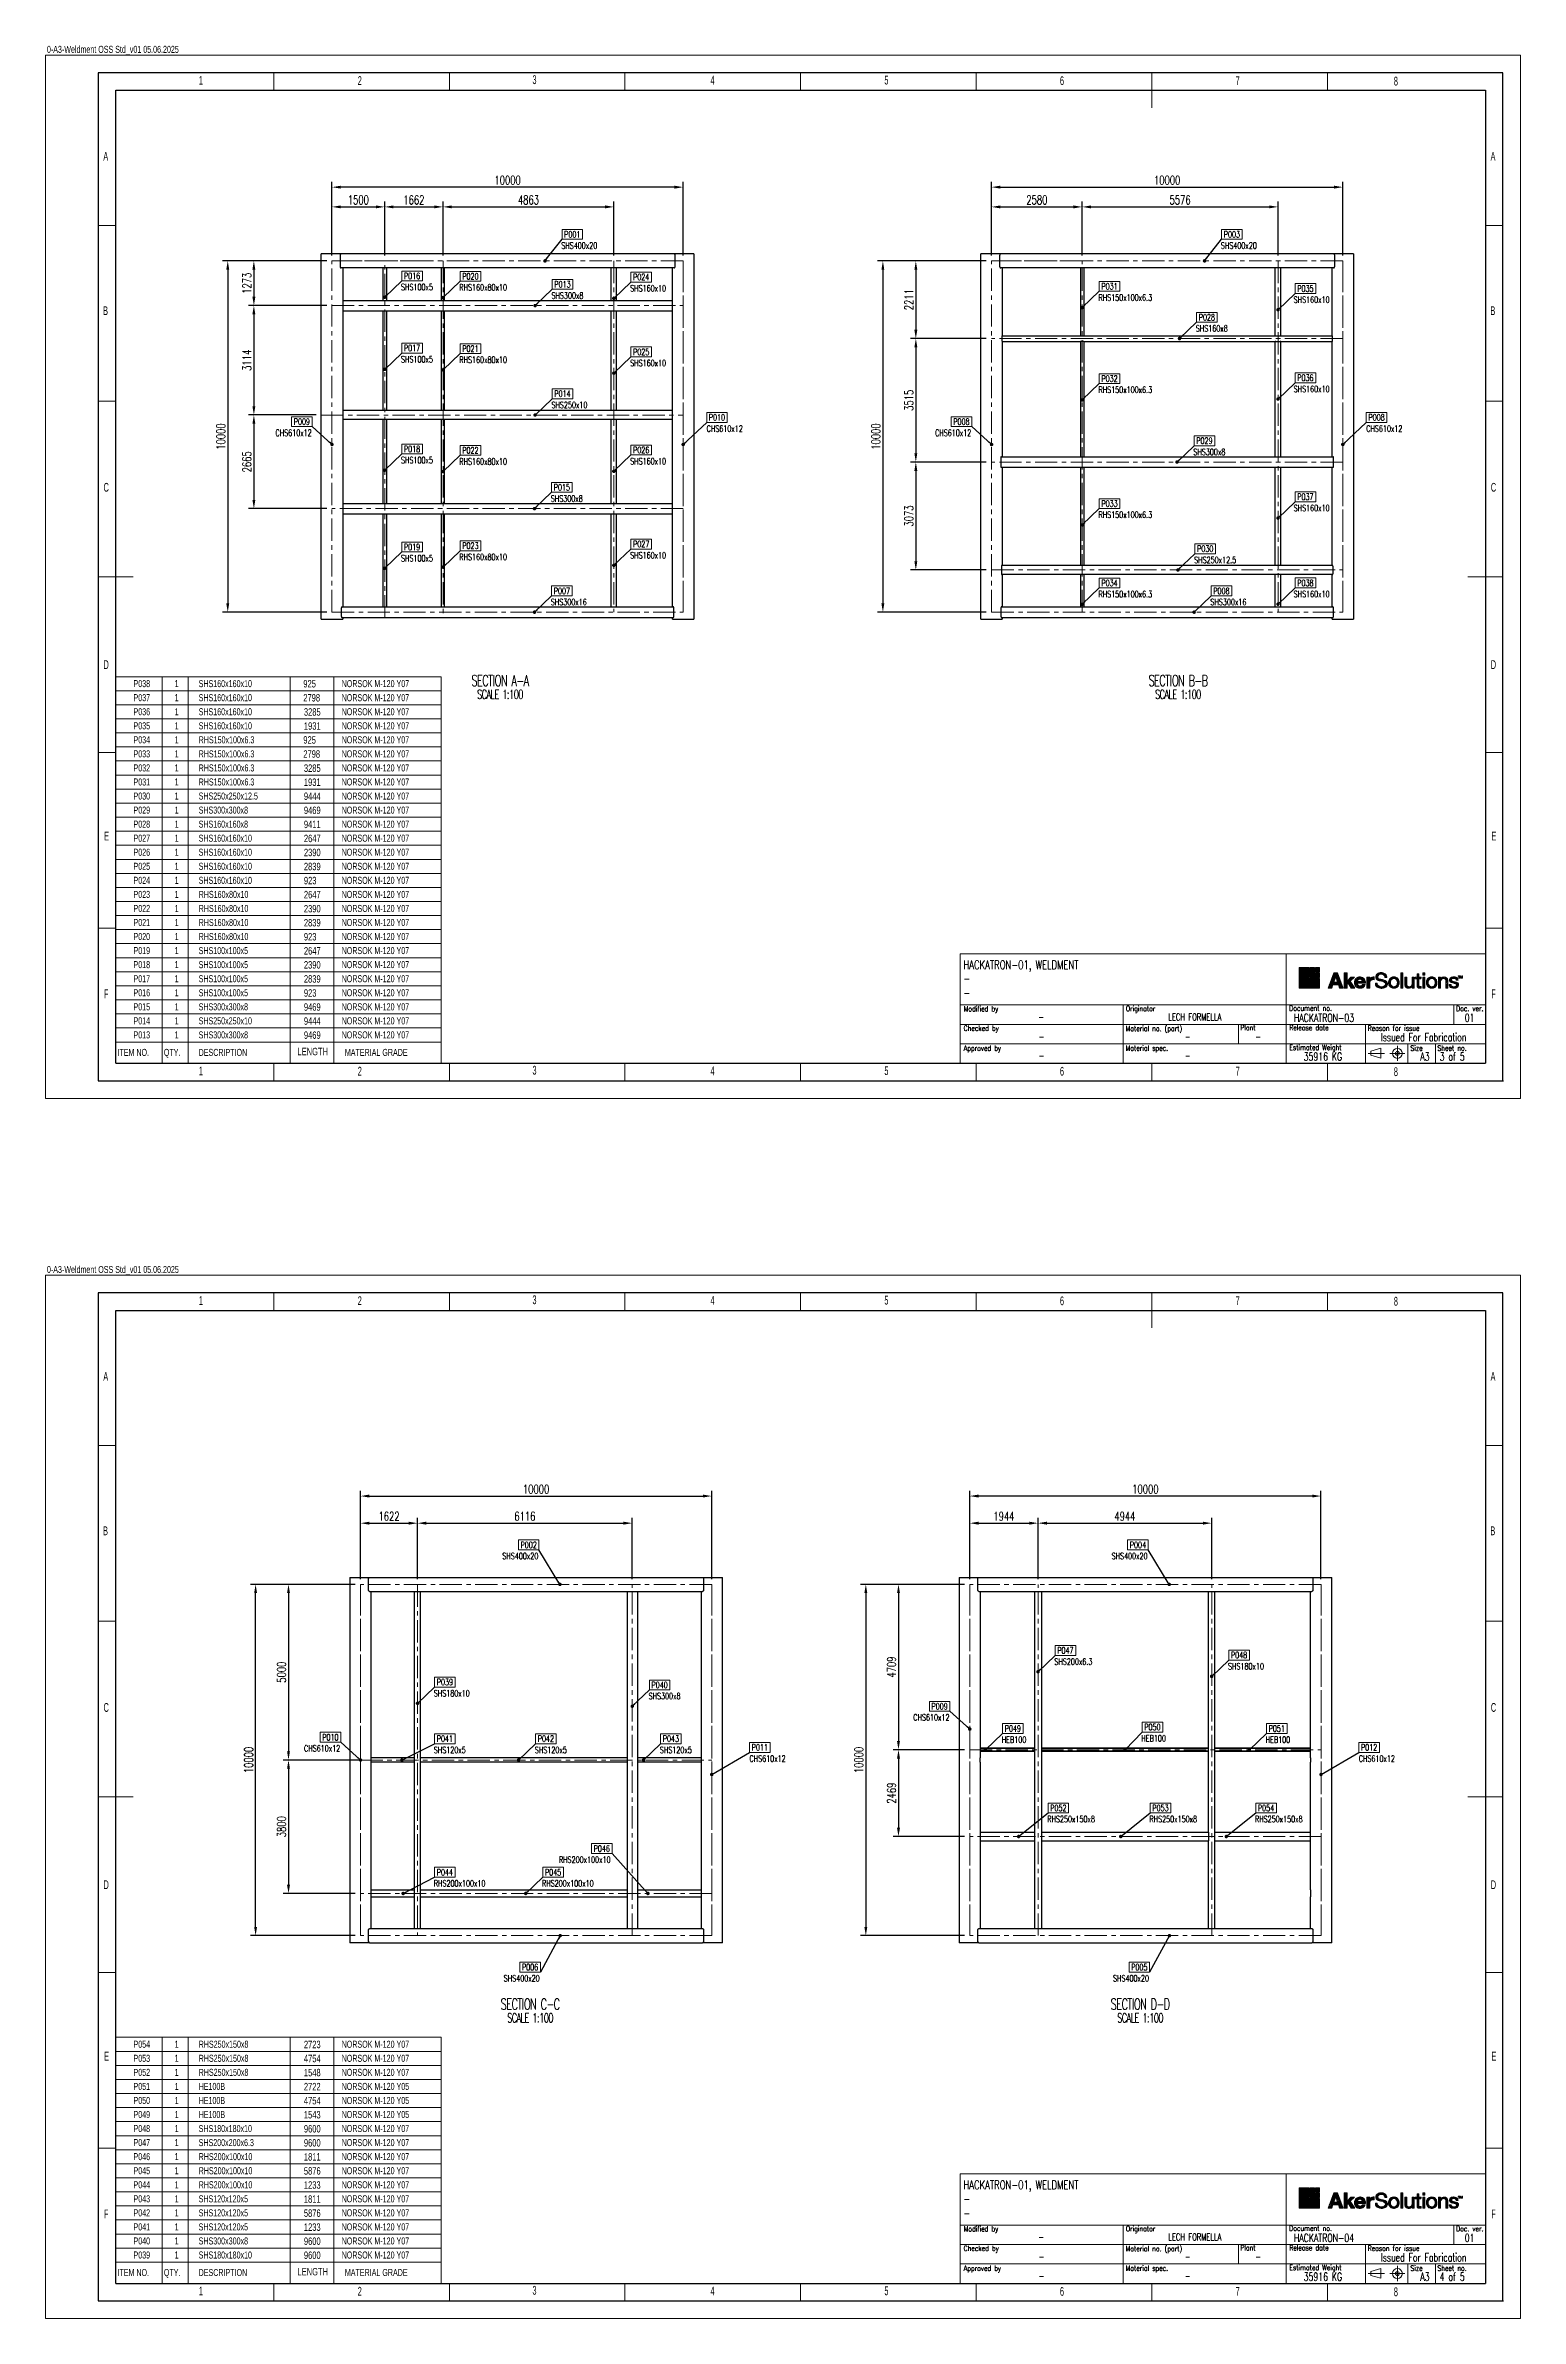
# Model space of a CAD drawing. Header units: millimetres. Extents: x 175738 to 196759, y -70231 to 13866.
# Drawn here: x 175738 to 196738, y -52297 to -19942 of the extents above; entities that cross this region are included whole.
import ezdxf
from ezdxf.enums import TextEntityAlignment as Align

# ---------------------------------------------------------------- set-up
doc = ezdxf.new("R2010")
doc.units = ezdxf.units.MM
doc.header["$PDSIZE"] = -1
doc.linetypes.add('CENTER', pattern=[10.16, 6.35, -1.27, 1.27, -1.27])
doc.linetypes.add('ISO_04W018', pattern=[5.48, 4.3, -0.54, 0.1, -0.54])
doc.layers.get('Defpoints').update_dxf_attribs({"color": 163, "lineweight": 0})
for name, color, linetype, lineweight in [('01-LIN-025-A', 2, 'Continuous', 25), ('13-LIN-018-CENT', 1, 'ISO_04W018', 9), ('24-SYM-025-SP', 2, 'Continuous', 15), ('34-TXT-018', 1, 'Continuous', 13), ('35-TXT-025', 2, 'Continuous', 15), ('36-TXT-035', 3, 'Continuous', 15), ('37-TXT-050', 4, 'Continuous', 18), ('48', 1, 'Continuous', 13)]:
    doc.layers.add(name, color=color, linetype=linetype, lineweight=lineweight)
doc.layers.add('BORDER', color=7, linetype='Continuous')
doc.styles.add('MtXpl_Simplex_IV50', font='simplex_IV50.ttf')
doc.styles.add('NEW', font='romans.shx', dxfattribs={"width": 0.7})
doc.styles.add('SLDTEXTSTYLE0', font='TXT', dxfattribs={"width": 0.605})
doc.dimstyles.new('1 to 100 AEG', dxfattribs={"dimscale": 100, "dimtxt": 2.5, "dimasz": 2.5, "dimexe": 1.5, "dimexo": 1.5, "dimgap": 0.725, "dimtad": 1, "dimdec": 0, "dimrnd": 1e-09, "dimzin": 12, "dimdsep": 46, "dimtxsty": 'SLDTEXTSTYLE0', "dimcen": 0.09, "dimadec": 0, "dimazin": 3, "dimtfac": 1, "dimtdec": 0, "dimtofl": 0, "dimtmove": 0, "dimatfit": 3, "dimfxl": 1, "dimtfill": 1, "dimfrac": 2, "dimtolj": 1, "dimtzin": 12, "dimarcsym": 0})
doc.dimstyles.new('1 to 60 AEG', dxfattribs={"dimscale": 60, "dimtxt": 2.5, "dimasz": 2.5, "dimexe": 1.5, "dimexo": 1.5, "dimgap": 0.725, "dimtad": 1, "dimdec": 0, "dimrnd": 1e-09, "dimzin": 12, "dimdsep": 46, "dimtxsty": 'NEW', "dimcen": 0.09, "dimadec": 0, "dimazin": 3, "dimtfac": 1, "dimtdec": 0, "dimtofl": 0, "dimtmove": 0, "dimatfit": 3, "dimfxl": 1, "dimfrac": 2, "dimtolj": 1, "dimtzin": 12, "dimarcsym": 0})

msp = doc.modelspace()

# ---------------------------------------------------------------- texts
at = {"color": 0, "linetype": 'Continuous', "lineweight": 13, "attachment_point": 1, "style": 'SLDTEXTSTYLE0'}
for s, insert, char_height in [('{\\Ftxt|c238;P038}', (176991.32, -28975.74), 100), ('{\\Ftxt|c238;1}', (177576.79, -28975.74), 100), ('{\\Ftxt|c238;S}HS{\\Ftxt|c238;16}0x{\\Ftxt|c238;160x10}', (177918.94, -28975.74), 100), ('{\\Ftxt|c238;925}', (179409.21, -28974.19), 105.8333), ('NORSOK M-120 Y07', (179954.48, -28975.74), 100), ('{\\Ftxt|c238;P037}', (176991.32, -29175.74), 100), ('{\\Ftxt|c238;P036}', (176991.32, -29375.74), 100), ('{\\Ftxt|c238;1}', (177576.79, -29175.74), 100), ('{\\Ftxt|c238;1}', (177576.79, -29375.74), 100), ('{\\Ftxt|c238;S}HS{\\Ftxt|c238;16}0x{\\Ftxt|c238;160x10}', (177918.94, -29175.74), 100), ('{\\Ftxt|c238;S}HS{\\Ftxt|c238;16}0x{\\Ftxt|c238;160x10}', (177918.94, -29375.74), 100), ('{\\Ftxt|c238;2798}', (179409.21, -29174.19), 105.8333), ('{\\Ftxt|c238;3285}', (179417.38, -29376.01), 105.8333), ('NORSOK M-120 Y07', (179954.48, -29175.74), 100), ('NORSOK M-120 Y07', (179954.48, -29375.74), 100), ('{\\Ftxt|c238;P035}', (176991.32, -29575.74), 100), ('{\\Ftxt|c238;1}', (177576.79, -29575.74), 100), ('{\\Ftxt|c238;S}HS{\\Ftxt|c238;16}0x{\\Ftxt|c238;160x10}', (177918.94, -29575.74), 100), ('{\\Ftxt|c238;1931}', (179417.38, -29576.01), 105.8333), ('NORSOK M-120 Y07', (179954.48, -29575.74), 100), ('{\\Ftxt|c238;P034}', (176991.32, -29775.74), 100), ('{\\Ftxt|c238;P033}', (176991.32, -29975.74), 100), ('{\\Ftxt|c238;1}', (177576.79, -29775.74), 100), ('{\\Ftxt|c238;1}', (177576.79, -29975.74), 100), ('{\\Ftxt|c238;R}HS{\\Ftxt|c238;15}0x{\\Ftxt|c238;1}00x{\\Ftxt|c238;6.3}', (177918.94, -29775.74), 100), ('{\\Ftxt|c238;R}HS{\\Ftxt|c238;15}0x{\\Ftxt|c238;1}00x{\\Ftxt|c238;6.3}', (177918.94, -29975.74), 100), ('{\\Ftxt|c238;925}', (179409.21, -29774.19), 105.8333), ('{\\Ftxt|c238;2798}', (179409.21, -29974.19), 105.8333), ('NORSOK M-120 Y07', (179954.48, -29775.74), 100), ('NORSOK M-120 Y07', (179954.48, -29975.74), 100), ('{\\Ftxt|c238;P032}', (176991.32, -30175.74), 100), ('{\\Ftxt|c238;P031}', (176991.32, -30375.74), 100), ('{\\Ftxt|c238;1}', (177576.79, -30175.74), 100), ('{\\Ftxt|c238;1}', (177576.79, -30375.74), 100), ('{\\Ftxt|c238;R}HS{\\Ftxt|c238;15}0x{\\Ftxt|c238;1}00x{\\Ftxt|c238;6.3}', (177918.94, -30175.74), 100), ('{\\Ftxt|c238;R}HS{\\Ftxt|c238;15}0x{\\Ftxt|c238;1}00x{\\Ftxt|c238;6.3}', (177918.94, -30375.74), 100), ('{\\Ftxt|c238;3285}', (179417.38, -30176.01), 105.8333), ('{\\Ftxt|c238;1931}', (179417.38, -30376.01), 105.8333), ('NORSOK M-120 Y07', (179954.48, -30175.74), 100), ('NORSOK M-120 Y07', (179954.48, -30375.74), 100), ('{\\Ftxt|c238;P030}', (176991.32, -30575.74), 100), ('{\\Ftxt|c238;1}', (177576.79, -30575.74), 100), ('SHS{\\Ftxt|c238;25}0{\\Ftxt|c238;x25}0x{\\Ftxt|c238;12.5}', (177918.94, -30575.74), 100), ('{\\Ftxt|c238;9444}', (179417.38, -30576.01), 105.8333), ('NORSOK M-120 Y07', (179954.48, -30575.74), 100), ('{\\Ftxt|c238;P029}', (176991.32, -30775.74), 100), ('{\\Ftxt|c238;P028}', (176991.32, -30975.74), 100), ('{\\Ftxt|c238;1}', (177576.79, -30775.74), 100), ('{\\Ftxt|c238;1}', (177576.79, -30975.74), 100), ('SHS{\\Ftxt|c238;3}00x{\\Ftxt|c238;3}00x{\\Ftxt|c238;8}', (177918.94, -30775.74), 100), ('SHS{\\Ftxt|c238;16}0x{\\Ftxt|c238;16}0x{\\Ftxt|c238;8}', (177918.94, -30975.74), 100), ('{\\Ftxt|c238;9469}', (179417.38, -30776.01), 105.8333), ('{\\Ftxt|c238;9411}', (179417.38, -30976.01), 105.8333), ('NORSOK M-120 Y07', (179954.48, -30775.74), 100), ('NORSOK M-120 Y07', (179954.48, -30975.74), 100), ('{\\Ftxt|c238;P027}', (176991.32, -31175.74), 100), ('{\\Ftxt|c238;P026}', (176991.32, -31375.74), 100), ('{\\Ftxt|c238;1}', (177576.79, -31175.74), 100), ('{\\Ftxt|c238;1}', (177576.79, -31375.74), 100), ('{\\Ftxt|c238;S}HS{\\Ftxt|c238;160x160x10}', (177918.94, -31175.74), 100), ('{\\Ftxt|c238;S}HS{\\Ftxt|c238;160x160x10}', (177918.94, -31375.74), 100), ('{\\Ftxt|c238;2647}', (179417.38, -31176.01), 105.8333), ('{\\Ftxt|c238;2390}', (179417.38, -31376.01), 105.8333), ('NORSOK M-120 Y07', (179954.48, -31175.74), 100), ('NORSOK M-120 Y07', (179954.48, -31375.74), 100), ('{\\Ftxt|c238;P025}', (176991.32, -31575.74), 100), ('{\\Ftxt|c238;1}', (177576.79, -31575.74), 100), ('{\\Ftxt|c238;S}HS{\\Ftxt|c238;160x160x10}', (177918.94, -31575.74), 100), ('{\\Ftxt|c238;2839}', (179417.38, -31576.01), 105.8333), ('NORSOK M-120 Y07', (179954.48, -31575.74), 100), ('{\\Ftxt|c238;P024}', (176991.32, -31775.74), 100), ('{\\Ftxt|c238;P023}', (176991.32, -31975.74), 100), ('{\\Ftxt|c238;1}', (177576.79, -31775.74), 100), ('{\\Ftxt|c238;1}', (177576.79, -31975.74), 100), ('{\\Ftxt|c238;S}HS{\\Ftxt|c238;160x160x10}', (177918.94, -31775.74), 100), ('{\\Ftxt|c238;R}HS{\\Ftxt|c238;16}0x{\\Ftxt|c238;8}0x1{\\Ftxt|c238;0}', (177918.94, -31975.74), 100), ('{\\Ftxt|c238;923}', (179417.38, -31776.01), 105.8333), ('{\\Ftxt|c238;2647}', (179417.38, -31976.01), 105.8333), ('NORSOK M-120 Y07', (179954.48, -31775.74), 100), ('NORSOK M-120 Y07', (179954.48, -31975.74), 100), ('{\\Ftxt|c238;P022}', (176991.32, -32175.74), 100), ('{\\Ftxt|c238;1}', (177576.79, -32175.74), 100), ('{\\Ftxt|c238;R}HS{\\Ftxt|c238;16}0x{\\Ftxt|c238;8}0x1{\\Ftxt|c238;0}', (177918.94, -32175.74), 100), ('{\\Ftxt|c238;2390}', (179417.38, -32176.01), 105.8333), ('NORSOK M-120 Y07', (179954.48, -32175.74), 100), ('{\\Ftxt|c238;P021}', (176991.32, -32375.74), 100), ('{\\Ftxt|c238;P020}', (176991.32, -32575.74), 100), ('{\\Ftxt|c238;1}', (177576.79, -32375.74), 100), ('{\\Ftxt|c238;1}', (177576.79, -32575.74), 100), ('{\\Ftxt|c238;R}HS{\\Ftxt|c238;16}0x{\\Ftxt|c238;8}0x1{\\Ftxt|c238;0}', (177918.94, -32375.74), 100), ('{\\Ftxt|c238;R}HS{\\Ftxt|c238;16}0x{\\Ftxt|c238;8}0x1{\\Ftxt|c238;0}', (177918.94, -32575.74), 100), ('{\\Ftxt|c238;923}', (179417.38, -32576.01), 105.8333), ('{\\Ftxt|c238;2839}', (179417.38, -32376.01), 105.8333), ('NORSOK M-120 Y07', (179954.48, -32375.74), 100), ('NORSOK M-120 Y07', (179954.48, -32575.74), 100), ('{\\Ftxt|c238;P019}', (176991.32, -32775.74), 100), ('{\\Ftxt|c238;P018}', (176991.32, -32975.74), 100), ('{\\Ftxt|c238;1}', (177576.79, -32775.74), 100), ('{\\Ftxt|c238;1}', (177576.79, -32975.74), 100), ('SHS{\\Ftxt|c238;1}00x{\\Ftxt|c238;1}00x{\\Ftxt|c238;5}', (177918.94, -32775.74), 100), ('SHS{\\Ftxt|c238;1}00x{\\Ftxt|c238;1}00x{\\Ftxt|c238;5}', (177918.94, -32975.74), 100), ('{\\Ftxt|c238;2647}', (179417.38, -32776.01), 105.8333), ('{\\Ftxt|c238;2390}', (179417.38, -32976.01), 105.8333), ('NORSOK M-120 Y07', (179954.48, -32775.74), 100), ('NORSOK M-120 Y07', (179954.48, -32975.74), 100), ('{\\Ftxt|c238;P017}', (176991.32, -33175.74), 100), ('{\\Ftxt|c238;1}', (177576.79, -33175.74), 100), ('SHS{\\Ftxt|c238;1}00x{\\Ftxt|c238;1}00x{\\Ftxt|c238;5}', (177918.94, -33175.74), 100), ('{\\Ftxt|c238;2839}', (179417.38, -33176.01), 105.8333), ('NORSOK M-120 Y07', (179954.48, -33175.74), 100), ('{\\Ftxt|c238;P016}', (176991.32, -33375.74), 100), ('{\\Ftxt|c238;P015}', (176991.32, -33575.74), 100), ('{\\Ftxt|c238;1}', (177576.79, -33375.74), 100), ('{\\Ftxt|c238;1}', (177576.79, -33575.74), 100), ('SHS{\\Ftxt|c238;1}00x{\\Ftxt|c238;1}00x{\\Ftxt|c238;5}', (177918.94, -33375.74), 100), ('SHS{\\Ftxt|c238;3}00x{\\Ftxt|c238;3}00x{\\Ftxt|c238;8}', (177918.94, -33575.74), 100), ('{\\Ftxt|c238;923}', (179417.38, -33376.01), 105.8333), ('{\\Ftxt|c238;9469}', (179417.38, -33576.01), 105.8333), ('NORSOK M-120 Y07', (179954.48, -33375.74), 100), ('NORSOK M-120 Y07', (179954.48, -33575.74), 100), ('{\\Ftxt|c238;P014}', (176991.32, -33775.74), 100), ('{\\Ftxt|c238;1}', (177576.79, -33775.74), 100), ('SHS{\\Ftxt|c238;25}0x{\\Ftxt|c238;25}0x{\\Ftxt|c238;10}', (177918.94, -33775.74), 100), ('{\\Ftxt|c238;9444}', (179417.38, -33776.01), 105.8333), ('NORSOK M-120 Y07', (179954.48, -33775.74), 100), ('ITEM NO.', (176762.83, -34224.64), 100), ('{\\Ftxt|c238;P013}', (176991.32, -33975.74), 100), ('QTY.', (177423.39, -34224.64), 100), ('{\\Ftxt|c238;1}', (177576.79, -33975.74), 100), ('SHS{\\Ftxt|c238;3}00x{\\Ftxt|c238;3}00x{\\Ftxt|c238;8}', (177918.94, -33975.74), 100), ('DESCRIPTION', (177918.94, -34224.64), 100), ('LENGTH', (179325.89, -34209.76), 105.833), ('{\\Ftxt|c238;9469}', (179417.38, -33976.01), 105.8333), ('NORSOK M-120 Y07', (179954.48, -33975.74), 100), ('MATERIAL GRADE', (180000.32, -34224.64), 100), ('{\\Ftxt|c238;P054}', (176991.32, -48342.89), 100), ('{\\Ftxt|c238;1}', (177576.79, -48342.89), 100), ('{\\Ftxt|c238;R}HS{\\Ftxt|c238;250x150x8}', (177918.94, -48342.89), 100), ('{\\Ftxt|c238;2723}', (179417.38, -48343.16), 105.8333), ('NORSOK M-120 Y07', (179954.48, -48342.89), 100), ('{\\Ftxt|c238;P053}', (176991.32, -48542.89), 100), ('{\\Ftxt|c238;P052}', (176991.32, -48742.89), 100), ('{\\Ftxt|c238;1}', (177576.79, -48542.89), 100), ('{\\Ftxt|c238;1}', (177576.79, -48742.89), 100), ('{\\Ftxt|c238;R}HS{\\Ftxt|c238;250x150x8}', (177918.94, -48542.89), 100), ('{\\Ftxt|c238;R}HS{\\Ftxt|c238;250x150x8}', (177918.94, -48742.89), 100), ('{\\Ftxt|c238;4754}', (179417.38, -48543.16), 105.8333), ('{\\Ftxt|c238;1548}', (179417.38, -48743.16), 105.8333), ('NORSOK M-120 Y07', (179954.48, -48542.89), 100), ('NORSOK M-120 Y07', (179954.48, -48742.89), 100), ('{\\Ftxt|c238;P051}', (176991.32, -48942.89), 100), ('{\\Ftxt|c238;P050}', (176991.32, -49142.89), 100), ('{\\Ftxt|c238;1}', (177576.79, -48942.89), 100), ('{\\Ftxt|c238;1}', (177576.79, -49142.89), 100), ('{\\Ftxt|c238;HE100B}', (177918.94, -48942.89), 100), ('{\\Ftxt|c238;HE100B}', (177918.94, -49142.89), 100), ('{\\Ftxt|c238;4754}', (179417.38, -49143.16), 105.8333), ('{\\Ftxt|c238;2722}', (179417.38, -48943.16), 105.8333), ('NORSOK M-120 Y0{\\Ftxt|c238;5}', (179954.48, -48942.89), 100), ('NORSOK M-120 Y0{\\Ftxt|c238;5}', (179954.48, -49142.89), 100), ('{\\Ftxt|c238;P049}', (176991.32, -49342.89), 100), ('{\\Ftxt|c238;1}', (177576.79, -49342.89), 100), ('{\\Ftxt|c238;HE100B}', (177918.94, -49342.89), 100), ('{\\Ftxt|c238;1543}', (179417.38, -49343.16), 105.8333), ('NORSOK M-120 Y0{\\Ftxt|c238;5}', (179954.48, -49342.89), 100), ('{\\Ftxt|c238;P048}', (176991.32, -49542.89), 100), ('{\\Ftxt|c238;P047}', (176991.32, -49742.89), 100), ('{\\Ftxt|c238;1}', (177576.79, -49542.89), 100), ('{\\Ftxt|c238;1}', (177576.79, -49742.89), 100), ('{\\Ftxt|c238;S}HS{\\Ftxt|c238;18}0x{\\Ftxt|c238;180}x{\\Ftxt|c238;10}', (177918.94, -49542.89), 100), ('{\\Ftxt|c238;S}HS{\\Ftxt|c238;20}0x{\\Ftxt|c238;200}x{\\Ftxt|c238;6.3}', (177918.94, -49742.89), 100), ('{\\Ftxt|c238;9600}', (179417.38, -49543.16), 105.8333), ('{\\Ftxt|c238;9600}', (179417.38, -49743.16), 105.8333), ('NORSOK M-120 Y07', (179954.48, -49542.89), 100), ('NORSOK M-120 Y07', (179954.48, -49742.89), 100), ('{\\Ftxt|c238;P046}', (176991.32, -49942.89), 100), ('{\\Ftxt|c238;P045}', (176991.32, -50142.89), 100), ('{\\Ftxt|c238;1}', (177576.79, -49942.89), 100), ('{\\Ftxt|c238;1}', (177576.79, -50142.89), 100), ('{\\Ftxt|c238;R}HS{\\Ftxt|c238;2}00x{\\Ftxt|c238;1}00x{\\Ftxt|c238;10}', (177918.94, -49942.89), 100), ('{\\Ftxt|c238;R}HS{\\Ftxt|c238;2}00x{\\Ftxt|c238;1}00x{\\Ftxt|c238;10}', (177918.94, -50142.89), 100), ('{\\Ftxt|c238;5876}', (179417.38, -50143.16), 105.8333), ('{\\Ftxt|c238;1811}', (179417.38, -49943.16), 105.8333), ('NORSOK M-120 Y07', (179954.48, -49942.89), 100), ('NORSOK M-120 Y07', (179954.48, -50142.89), 100), ('{\\Ftxt|c238;P044}', (176991.32, -50342.89), 100), ('{\\Ftxt|c238;1}', (177576.79, -50342.89), 100), ('{\\Ftxt|c238;R}HS{\\Ftxt|c238;2}00x{\\Ftxt|c238;1}00x{\\Ftxt|c238;10}', (177918.94, -50342.89), 100), ('{\\Ftxt|c238;1233}', (179417.38, -50343.16), 105.8333), ('NORSOK M-120 Y07', (179954.48, -50342.89), 100), ('{\\Ftxt|c238;P043}', (176991.32, -50542.89), 100), ('{\\Ftxt|c238;P042}', (176991.32, -50742.89), 100), ('{\\Ftxt|c238;1}', (177576.79, -50542.89), 100), ('{\\Ftxt|c238;1}', (177576.79, -50742.89), 100), ('SHS{\\Ftxt|c238;12}0x{\\Ftxt|c238;12}0x{\\Ftxt|c238;5}', (177918.94, -50542.89), 100), ('SHS{\\Ftxt|c238;12}0x{\\Ftxt|c238;12}0x{\\Ftxt|c238;5}', (177918.94, -50742.89), 100), ('{\\Ftxt|c238;5876}', (179417.38, -50743.16), 105.8333), ('{\\Ftxt|c238;1811}', (179417.38, -50543.16), 105.8333), ('NORSOK M-120 Y07', (179954.48, -50542.89), 100), ('NORSOK M-120 Y07', (179954.48, -50742.89), 100), ('{\\Ftxt|c238;P041}', (176991.32, -50942.89), 100), ('{\\Ftxt|c238;1}', (177576.79, -50942.89), 100), ('SHS{\\Ftxt|c238;12}0x{\\Ftxt|c238;12}0x{\\Ftxt|c238;5}', (177918.94, -50942.89), 100), ('{\\Ftxt|c238;1233}', (179417.38, -50943.16), 105.8333), ('NORSOK M-120 Y07', (179954.48, -50942.89), 100), ('{\\Ftxt|c238;P040}', (176991.32, -51142.89), 100), ('{\\Ftxt|c238;P039}', (176991.32, -51342.89), 100), ('{\\Ftxt|c238;1}', (177576.79, -51142.89), 100), ('{\\Ftxt|c238;1}', (177576.79, -51342.89), 100), ('SHS{\\Ftxt|c238;30}0x{\\Ftxt|c238;30}0x{\\Ftxt|c238;8}', (177918.94, -51142.89), 100), ('SHS{\\Ftxt|c238;18}0x{\\Ftxt|c238;18}0x{\\Ftxt|c238;10}', (177918.94, -51342.89), 100), ('{\\Ftxt|c238;9600}', (179417.38, -51143.16), 105.8333), ('{\\Ftxt|c238;9600}', (179417.38, -51343.16), 105.8333), ('NORSOK M-120 Y07', (179954.48, -51142.89), 100), ('NORSOK M-120 Y07', (179954.48, -51342.89), 100), ('ITEM NO.', (176762.83, -51591.79), 100), ('QTY.', (177423.39, -51591.79), 100), ('DESCRIPTION', (177918.94, -51591.79), 100), ('LENGTH', (179325.89, -51576.91), 105.833), ('MATERIAL GRADE', (180000.32, -51591.79), 100)]:
    msp.add_mtext(s, dxfattribs=dict(at, insert=insert, char_height=char_height))
at = {"layer": '01-LIN-025-A', "char_height": 157.5935, "attachment_point": 5, "line_spacing_factor": 0.8, "style": 'MtXpl_Simplex_IV50'}
for s, insert in [('{\\Fromans|c238;\\W0.65;\\T0.9;SECTION A-A\\P\\H0.81891x;\\C4;SCALE 1:100}', (182208.98, -29073.78)), ('{\\Fromans|c238;\\W0.65;\\T0.9;SECTION B-B\\P\\H0.81891x;\\C4;SCALE 1:100}', (191860.22, -29073.78)), ('{\\Fromans|c238;\\W0.65;\\T0.9;SECTION C-C\\P\\H0.81891x;\\C4;SCALE 1:100}', (182637.26, -47912.31)), ('{\\Fromans|c238;\\W0.65;\\T0.9;SECTION D-D\\P\\H0.81891x;\\C4;SCALE 1:100}', (191321.79, -47912.31))]:
    msp.add_mtext_dynamic_manual_height_columns(s, width=1163.7663, gutter_width=6.25, heights=[0], dxfattribs=dict(at, insert=insert))
at = {"layer": '24-SYM-025-SP', "style": 'NEW', "width": 0.7}
for s, p in [('P001', (183238.64, -22631.07)), ('P003', (192628.7, -22631.07)), ('P016', (180956.69, -23222.81)), ('P020', (181787.8, -23227.83)), ('P024', (184219.1, -23239.31)), ('P013', (183098.68, -23342.64)), ('P031', (190886.69, -23371.31)), ('P035', (193674.56, -23401.98)), ('P028', (192272.09, -23811.38)), ('P017', (180956.69, -24249.98)), ('P021', (181787.8, -24257.96)), ('P025', (184219.1, -24304.34)), ('P014', (183098.68, -24899.79)), ('P032', (190886.69, -24684.39)), ('P036', (193674.56, -24672.74)), ('P010', (185298.04, -25236.46)), ('P008', (194688.1, -25236.46)), ('P009', (179388.14, -25297.26)), ('P008', (188778.2, -25297.26)), ('P029', (192237.25, -25569.09)), ('P018', (180956.69, -25685.88)), ('P022', (181787.8, -25705.29)), ('P026', (184219.1, -25700.87)), ('P015', (183089.62, -26232.32)), ('P033', (190886.69, -26463.49)), ('P037', (193674.56, -26366.57)), ('P019', (180956.69, -27081.78)), ('P023', (181787.8, -27063.83)), ('P027', (184219.1, -27039.34)), ('P030', (192248.8, -27105.83)), ('P007', (183089.62, -27706.04)), ('P034', (190886.69, -27593.62)), ('P008', (192479.68, -27706.04)), ('P038', (193674.56, -27592.39)), ('P002', (182617.3, -41285.09)), ('P004', (191291.17, -41285.09)), ('P047', (190258.62, -42788.15)), ('P048', (192730.23, -42853.73)), ('P039', (181424.04, -43238.17)), ('P040', (184481.81, -43278.64)), ('P009', (188468.17, -43582.24)), ('P010', (179794.3, -44022.57)), ('P041', (181424.04, -44044.57)), ('P042', (182862.84, -44044.57)), ('P043', (184642.48, -44044.57)), ('P049', (189509.65, -43898.83)), ('P050', (191497.07, -43878.83)), ('P051', (193266.84, -43898.83)), ('P011', (185907.83, -44167.87)), ('P012', (194581.7, -44167.87)), ('P052', (190158, -45029.69)), ('P053', (191611.85, -45029.69)), ('P054', (193114.45, -45029.69)), ('P046', (183657.75, -45607.39)), ('P044', (181424.04, -45944.36)), ('P045', (182964.53, -45944.36)), ('P006', (182637.04, -47295.36)), ('P005', (191310.91, -47295.36))]:
    msp.add_text(s, height=90.339, dxfattribs=at).set_placement(p, align=Align.MIDDLE_CENTER)
at = {"layer": '34-TXT-018', "style": 'NEW', "width": 0.7}
for s, height, p in [('SHS400x20', 90.339, (183081.34, -22834.87)), ('SHS400x20', 90.339, (192471.4, -22834.87)), ('SHS100x5', 90.339, (180799.38, -23426.6)), ('RHS160x80x10', 90.3386, (181630.5, -23431.62)), ('SHS300x8', 90.339, (182941.37, -23546.43)), ('SHS160x10', 90.339, (184061.79, -23443.1)), ('RHS150x100x6.3', 90.3386, (190729.38, -23575.1)), ('SHS160x10', 90.339, (193507.31, -23605.77)), ('SHS160x8', 90.339, (192114.78, -24015.17)), ('SHS100x5', 90.339, (180799.38, -24453.77)), ('RHS160x80x10', 90.3386, (181630.5, -24461.75)), ('SHS160x10', 90.339, (184061.79, -24508.13)), ('RHS150x100x6.3', 90.3386, (190729.38, -24888.18)), ('SHS160x10', 90.339, (193507.31, -24876.53)), ('SHS250x10', 90.339, (182941.37, -25103.58)), ('CHS610x12', 90.339, (179013.04, -25501.05)), ('CHS610x12', 90.339, (185150.85, -25440.26)), ('CHS610x12', 90.339, (188403.1, -25501.05)), ('CHS610x12', 90.339, (194540.91, -25440.26)), ('SHS100x5', 90.339, (180799.38, -25889.67)), ('RHS160x80x10', 90.3386, (181630.5, -25909.08)), ('SHS160x10', 90.339, (184061.79, -25904.67)), ('SHS300x8', 90.339, (192079.94, -25772.88)), ('SHS300x8', 90.339, (182932.32, -26436.11)), ('SHS160x10', 90.339, (193507.31, -26570.36)), ('RHS150x100x6.3', 90.3386, (190729.38, -26667.28)), ('RHS160x80x10', 90.3386, (181630.5, -27267.62)), ('SHS160x10', 90.339, (184061.79, -27243.13)), ('SHS100x5', 90.339, (180799.38, -27285.57)), ('SHS250x12.5', 90.3386, (192091.5, -27309.62)), ('SHS300x16', 90.339, (182932.32, -27909.83)), ('RHS150x100x6.3', 90.3386, (190729.38, -27797.42)), ('SHS300x16', 90.339, (192322.38, -27909.83)), ('SHS160x10', 90.339, (193507.31, -27796.18)), ('SHS400x20', 90.339, (182242.2, -41488.88)), ('SHS400x20', 90.339, (190916.07, -41488.88)), ('SHS200x6.3', 90.339, (190101.31, -42991.94)), ('SHS180x10', 90.339, (192572.92, -43057.53)), ('SHS180x10', 90.339, (181266.74, -43441.96)), ('SHS300x8', 90.339, (184324.51, -43482.43)), ('CHS610x12', 90.339, (188093.07, -43786.03)), ('HEB100', 90.339, (191339.77, -44082.62)), ('CHS610x12', 90.339, (179419.2, -44226.36)), ('SHS120x5', 90.339, (181266.74, -44248.36)), ('SHS120x5', 90.339, (182705.53, -44248.36)), ('SHS120x5', 90.339, (184485.18, -44248.36)), ('CHS610x12', 90.339, (185760.63, -44371.66)), ('HEB100', 90.339, (189352.34, -44102.62)), ('HEB100', 90.339, (193109.54, -44102.62)), ('CHS610x12', 90.339, (194434.5, -44371.66)), ('RHS250x150x8', 90.3386, (190000.69, -45233.49)), ('RHS250x150x8', 90.3386, (191454.55, -45233.49)), ('RHS250x150x8', 90.3386, (192957.14, -45233.49)), ('RHS200x100x10', 90.3386, (183048.01, -45811.18)), ('RHS200x100x10', 90.3386, (181266.74, -46148.15)), ('RHS200x100x10', 90.3386, (182807.23, -46148.15)), ('SHS400x20', 90.339, (182261.94, -47499.15)), ('SHS400x20', 90.339, (190935.81, -47499.15))]:
    msp.add_text(s, height=height, dxfattribs=at).set_placement(p)
at = {"layer": '35-TXT-025', "lineweight": 15, "attachment_point": 1, "style": 'NEW'}
for s, insert, char_height in [('Modified by', (188811.15, -33615.14), 75.2821), ('Originator', (191118.8, -33613.32), 75.282), ('Document no.', (193444.51, -33607.54), 75.2821), ('Doc. ver.', (195820.76, -33612.68), 75.282), ('Checked by', (188809.44, -33893.35), 75.282), ('Material no. (part)', (191115.93, -33897.46), 75.2821), ('Plant', (192747.83, -33884.78), 75.282), ('Release date', (193445.01, -33884.78), 75.2821), ('Reason for issue', (194559.96, -33892.66), 75.2821), ('Approved by', (188811.64, -34176.51), 75.2821), ('Material spec.', (191116.25, -34175.46), 75.2821), ('Estimated Weight', (193445.01, -34166.67), 75.2821), ('Size', (195169.46, -34176.03), 75.282), ('Sheet no.', (195554.07, -34176.03), 75.282), ('Modified by', (188811.15, -50982.29), 75.2821), ('Originator', (191118.8, -50980.47), 75.282), ('Document no.', (193444.51, -50974.69), 75.2821), ('Doc. ver.', (195820.76, -50979.83), 75.282), ('Checked by', (188809.44, -51260.5), 75.282), ('Material no. (part)', (191115.93, -51264.61), 75.2821), ('Plant', (192747.83, -51251.93), 75.282), ('Release date', (193445.01, -51251.93), 75.2821), ('Reason for issue', (194559.96, -51259.81), 75.2821), ('Approved by', (188811.64, -51543.66), 75.2821), ('Material spec.', (191116.25, -51542.61), 75.2821), ('Estimated Weight', (193445.01, -51533.82), 75.2821), ('Size', (195169.46, -51543.18), 75.282), ('Sheet no.', (195554.07, -51543.18), 75.282)]:
    msp.add_mtext(s, dxfattribs=dict(at, insert=insert, char_height=char_height))
at = {"layer": '36-TXT-035', "style": 'NEW', "width": 0.7}
for s, height, p in [('-', 100.38, (189873.4, -33821.41)), ('LECH FORMELLA', 100.3762, (191722.46, -33821.41)), ('HACKATRON-03', 115.4326, (193512.48, -33839.96)), ('-', 100.38, (189879.66, -34098.92)), ('-', 100.38, (191959.06, -34098.92)), ('-', 100.38, (192962.82, -34098.92)), ('35916 KG', 115.433, (193650.2, -34392.03)), ('A3', 115.433, (195309.77, -34392.03)), ('3 of 5', 115.433, (195585.56, -34392.03)), ('-', 100.38, (189879.66, -34373.01)), ('-', 100.38, (191959.06, -34373.01)), ('LECH FORMELLA', 100.3762, (191722.46, -51188.56)), ('HACKATRON-04', 115.4326, (193512.48, -51207.11)), ('-', 100.38, (189873.4, -51188.56)), ('-', 100.38, (189879.66, -51466.07)), ('-', 100.38, (191959.06, -51466.07)), ('-', 100.38, (192962.82, -51466.07)), ('-', 100.38, (189879.66, -51740.16)), ('-', 100.38, (191959.06, -51740.16)), ('35916 KG', 115.433, (193650.2, -51759.18)), ('A3', 115.433, (195309.77, -51759.18)), ('4 of 5', 115.433, (195585.56, -51759.18))]:
    msp.add_text(s, height=height, dxfattribs=at).set_placement(p)
for s, height, p in [('01', 115.433, (196011.98, -33839.96)), ('Issued For Fabrication', 115.4326, (195358.07, -34116.84)), ('01', 115.433, (196011.98, -51207.11)), ('Issued For Fabrication', 115.4326, (195358.07, -51483.99))]:
    msp.add_text(s, height=height, dxfattribs=at).set_placement(p, align=Align.CENTER)
at = {"layer": '37-TXT-050', "style": 'NEW', "width": 0.7}
for s, height, p in [('HACKATRON-01, WELDMENT', 125.4702, (188806.99, -33090.22)), ('-', 125.47, (188806.99, -33288.52)), ('-', 125.47, (188806.99, -33491.1)), ('HACKATRON-01, WELDMENT', 125.4702, (188806.99, -50457.37)), ('-', 125.47, (188806.99, -50655.67)), ('-', 125.47, (188806.99, -50858.25))]:
    msp.add_text(s, height=height, dxfattribs=at).set_placement(p)
at = {"layer": 'BORDER', "color": 1, "char_height": 100, "attachment_point": 1, "style": 'SLDTEXTSTYLE0'}
for insert in [(175758.75, -19947.41), (175758.75, -37314.56)]:
    msp.add_mtext('0-A3-Weldment OSS Std_v01 05.06.2025', dxfattribs=dict(at, insert=insert))
at = {"layer": 'BORDER', "char_height": 125, "attachment_point": 1, "style": 'SLDTEXTSTYLE0'}
for s, insert in [('1', (177922.66, -20376.43)), ('2', (180183.47, -20379.56)), ('3', (182670.96, -20366.28)), ('4', (185206.15, -20374.14)), ('5', (187681.09, -20372.53)), ('6', (190180.48, -20380.86)), ('7', (192681.73, -20379.94)), ('8', (194934.32, -20387.15)), ('A', (176561.26, -21457.21)), ('A', (196311.26, -21457.21)), ('B', (176558.23, -23655.11)), ('B', (196308.23, -23655.11)), ('C', (176565.17, -26169.02)), ('C', (196315.17, -26169.02)), ('D', (176564.37, -28692.45)), ('D', (196314.37, -28692.45)), ('E', (176574.27, -31133.32)), ('E', (196324.27, -31133.32)), ('F', (176570.63, -33378.12)), ('F', (196320.63, -33378.12)), ('1', (177922.66, -34476.43)), ('2', (180183.47, -34479.56)), ('3', (182670.96, -34466.28)), ('4', (185206.15, -34474.14)), ('5', (187681.09, -34472.53)), ('6', (190180.48, -34480.86)), ('7', (192681.73, -34479.94)), ('8', (194934.32, -34487.15)), ('1', (177922.66, -37743.58)), ('2', (180183.47, -37746.71)), ('3', (182670.96, -37733.43)), ('4', (185206.15, -37741.29)), ('5', (187681.09, -37739.67)), ('6', (190180.48, -37748.01)), ('7', (192681.73, -37747.09)), ('8', (194934.32, -37754.3)), ('A', (176561.26, -38824.36)), ('A', (196311.26, -38824.36)), ('B', (176558.23, -41022.26)), ('B', (196308.23, -41022.26)), ('C', (176565.17, -43536.17)), ('C', (196315.17, -43536.17)), ('D', (176564.37, -46059.6)), ('D', (196314.37, -46059.6)), ('E', (176574.27, -48500.47)), ('E', (196324.27, -48500.47)), ('F', (176570.63, -50745.27)), ('F', (196320.63, -50745.27)), ('1', (177922.66, -51843.58)), ('2', (180183.47, -51846.71)), ('3', (182670.96, -51833.43)), ('4', (185206.15, -51841.29)), ('5', (187681.09, -51839.67)), ('6', (190180.48, -51848.01)), ('7', (192681.73, -51847.09)), ('8', (194934.32, -51854.3))]:
    msp.add_mtext(s, dxfattribs=dict(at, insert=insert))

# ---------------------------------------------------------------- blocks, each defined once
blk = doc.blocks.new('AK_SOLUTIONS')
at = {"color": 5, "linetype": 'Continuous', "lineweight": 13}
for p, q in [((-111.144153, 13.066707), (-110.098908, 14.111952)), ((-111.144153, 11.038565), (-108.070766, 14.111952)), ((-111.144153, 9.010423), (-106.042624, 14.111952)), ((-111.144153, 6.982281), (-104.014482, 14.111952)), ((-111.144153, 4.95414), (-101.98634, 14.111952)), ((-111.144153, 2.925998), (-99.958199, 14.111952)), ((-111.144153, 0.897856), (-97.930057, 14.111952)), ((-111.144153, -1.130286), (-97.911872, 12.101995)), ((-111.144153, -3.158428), (-97.911872, 10.073853)), ((-111.144153, -5.18657), (-97.911872, 8.045712)), ((-111.144153, -7.214711), (-97.911872, 6.01757)), ((-111.144153, -9.242853), (-97.911872, 3.989428)), ((-111.144153, -11.270995), (-97.911872, 1.961286)), ((-68.887853, -6.54523), (-61.820944, 0.521679)), ((-67.674289, -3.303524), (-58.58374, 5.787025)), ((-66.460724, -0.061817), (-59.380981, 7.017926)), ((-65.247159, 3.17989), (-61.409123, 7.017926)), ((-64.033594, 6.421596), (-63.437264, 7.017926)), ((-61.235126, 1.107498), (-58.031297, 4.311326)), ((-60.716677, -0.402196), (-57.478855, 2.835627)), ((-60.198229, -1.911889), (-56.926412, 1.359927)), ((-50.079247, 6.981622), (-50.042943, 7.017926)), ((-50.079247, 4.95348), (-48.014801, 7.017926)), ((-50.079247, 2.925338), (-45.986659, 7.017926)), ((-50.079247, 0.897196), (-45.900632, 5.075811)), ((-50.079247, -1.130946), (-45.900632, 3.04767)), ((-50.079247, -9.243513), (-39.481742, 1.353992)), ((-50.079247, -11.271655), (-37.453601, 1.353992)), ((-50.079247, -3.159087), (-45.900632, 1.019528)), ((-35.872746, -6.87982), (-27.464024, 1.528902)), ((-35.737094, -4.723863), (-29.574703, 1.438527)), ((-28.553115, -1.580494), (-25.753461, 1.219159)), ((-26.887072, -1.934757), (-24.367378, 0.584937)), ((-18.900146, -7.510743), (-9.741011, 1.648392)), ((-18.900146, 0.570477), (-18.123248, 1.347375)), ((-18.900146, -1.449828), (-16.102943, 1.347375)), ((-18.900146, -5.490438), (-12.299529, 1.110179)), ((-18.900146, -3.470133), (-14.721531, 0.708482)), ((-11.757546, -2.388449), (-8.98216, 0.386938)), ((-111.144153, -13.299137), (-97.911872, -0.066856)), ((-109.562356, -13.745482), (-96.330075, -0.513201)), ((-107.534214, -13.745482), (-94.301933, -0.513201)), ((-105.506073, -13.745482), (-92.273791, -0.513201)), ((-103.477931, -13.745482), (-90.24565, -0.513201)), ((-101.449789, -13.745482), (-88.217508, -0.513201)), ((-99.421647, -13.745482), (-86.189366, -0.513201)), ((-97.393505, -13.745482), (-84.161224, -0.513201)), ((-95.365363, -13.745482), (-83.286719, -1.666838)), ((-93.337222, -13.745482), (-83.286719, -3.694979)), ((-91.30908, -13.745482), (-83.286719, -5.723121)), ((-89.280938, -13.745482), (-83.286719, -7.751263)), ((-87.252796, -13.745482), (-83.286719, -9.779405)), ((-85.224654, -13.745482), (-83.286719, -11.807547)), ((-71.314983, -13.028643), (-63.798518, -5.512178)), ((-70.133347, -13.875149), (-61.770376, -5.512178)), ((-70.101418, -9.786937), (-62.881718, -2.567236)), ((-68.105205, -13.875149), (-66.064039, -11.833983)), ((-63.482596, -9.25254), (-59.742234, -5.512178)), ((-61.454454, -9.25254), (-55.269085, -3.06717)), ((-59.679781, -3.421583), (-56.37397, -0.115772)), ((-59.426312, -9.25254), (-54.716642, -4.54287)), ((-59.161332, -4.931276), (-55.821527, -1.591471)), ((-57.605987, -9.460357), (-54.164199, -6.018569)), ((-57.087539, -10.97005), (-53.611757, -7.494268)), ((-56.56909, -12.479744), (-53.059314, -8.969968)), ((-55.936354, -13.875149), (-52.506872, -10.445667)), ((-53.908212, -13.875149), (-51.954429, -11.921366)), ((-51.880071, -13.875149), (-51.401987, -13.397065)), ((-50.079247, -5.187229), (-45.900632, -1.008614)), ((-50.079247, -7.215371), (-45.900632, -3.036756)), ((-50.079247, -13.299797), (-45.900632, -9.121181)), ((-48.626458, -13.875149), (-45.900632, -11.149323)), ((-46.598317, -13.875149), (-45.900632, -13.177465)), ((-44.185769, -7.406318), (-41.353156, -4.573705)), ((-43.415526, -8.664217), (-40.547845, -5.796536)), ((-42.645284, -9.922117), (-39.742534, -7.019367)), ((-41.875042, -11.180017), (-38.937223, -8.242198)), ((-41.1048, -12.437916), (-38.131912, -9.465029)), ((-40.334557, -13.695816), (-37.326602, -10.68786)), ((-38.485749, -13.875149), (-36.521291, -11.910691)), ((-36.457607, -13.875149), (-35.71598, -13.133522)), ((-35.602782, -8.630162), (-31.599312, -4.626691)), ((-35.023451, -10.071136), (-29.579006, -4.626691)), ((-34.366166, -1.332631), (-33.203671, -0.170135)), ((-34.245828, -11.313818), (-31.436459, -8.50445)), ((-33.311881, -12.400176), (-30.741398, -9.829693)), ((-32.103294, -13.211894), (-29.529673, -10.638273)), ((-30.626402, -13.755308), (-27.746618, -10.875523)), ((-30.130305, -7.198295), (-27.558701, -4.626691)), ((-28.823842, -13.973052), (-23.815968, -8.965178)), ((-28.11, -7.198295), (-25.538396, -4.626691)), ((-26.706941, -13.876456), (-21.795663, -8.965178)), ((-26.089695, -7.198295), (-21.655833, -2.764433)), ((-25.77808, -2.84607), (-23.271118, -0.339108)), ((-25.138584, -4.226879), (-22.358249, -1.446545)), ((-24.06939, -7.198295), (-21.192754, -4.321659)), ((-22.049085, -7.198295), (-20.899816, -6.049026)), ((-18.900146, -9.531048), (-14.703225, -5.334127)), ((-18.900146, -11.551354), (-14.721531, -7.372738)), ((-18.900146, -13.571659), (-14.721531, -9.393043)), ((-17.18333, -13.875147), (-14.721531, -11.413349)), ((-15.163025, -13.875147), (-14.721531, -13.433654)), ((-9.60174, -2.252947), (-8.98216, -1.633367))]:
    blk.add_line(p, q, dxfattribs=at)
at = {"color": 254, "linetype": 'Continuous', "lineweight": 13}
for p, q in [((-96.519, 12.123056), (-94.530104, 14.111952)), ((-96.519, 10.094914), (-92.501962, 14.111952)), ((-96.519, 8.066772), (-90.47382, 14.111952)), ((-96.519, 6.038631), (-90.251077, 12.306553)), ((-96.519, 4.010489), (-90.251077, 10.278411)), ((-96.519, 1.982347), (-90.251077, 8.250269)), ((-95.593534, 0.879671), (-89.325612, 7.147593)), ((-93.565392, 0.879671), (-87.29747, 7.147593)), ((-91.537251, 0.879671), (-85.269328, 7.147593)), ((-89.509109, 0.879671), (-83.286719, 7.102061)), ((-87.480967, 0.879671), (-83.286719, 5.073919)), ((-85.452825, 0.879671), (-83.286719, 3.045777)), ((-83.424683, 0.879671), (-83.286719, 1.017635)), ((-6.833007, 2.402782), (-2.218959, 7.01683)), ((-6.832045, 0.383439), (0.1987, 7.414184)), ((-6.255455, -1.060276), (-4.056087, 1.139092)), ((-0.113272, 5.081907), (2.114043, 7.309222)), ((1.793809, 4.968683), (3.763996, 6.93887)), ((3.301971, 4.45654), (5.14047, 6.295039)), ((4.432172, 3.566436), (6.280403, 5.414667)), ((5.237807, 2.351765), (7.191484, 4.305442)), ((5.632042, 0.725696), (7.828771, 2.922425)), ((7.652347, 0.725696), (8.081559, 1.154907)), ((10.635769, -6.070911), (18.283532, 1.576852)), ((10.975307, -3.711068), (16.0322, 1.345825)), ((18.160161, -0.566825), (20.039761, 1.312775)), ((19.79762, -0.949671), (21.459024, 0.711733)), ((27.334099, 5.265712), (29.086313, 7.017926)), ((27.334099, 3.23757), (29.861523, 5.764995)), ((27.334099, 1.209428), (29.861523, 3.736853)), ((27.334099, -0.818714), (29.861523, 1.708711)), ((32.917793, 0.305195), (33.886847, 1.274249)), ((32.917793, -1.71511), (35.336964, 0.704061)), ((42.789377, 0.075253), (43.988373, 1.274249)), ((42.789377, -1.945052), (45.353306, 0.618877)), ((46.936993, 0.023594), (48.228948, 1.315549)), ((47.972004, -0.9617), (51.970811, 3.037107)), ((49.50689, 4.613796), (50.683702, 5.790608)), ((49.50689, 2.593491), (51.970811, 5.057412)), ((49.50689, -1.447119), (52.269558, 1.315549)), ((52.012614, -0.9617), (54.289863, 1.315549)), ((57.328334, 5.789785), (58.556475, 7.017926)), ((57.328334, -0.491679), (59.161635, 1.341622)), ((57.328334, -2.519821), (59.896897, 0.048741)), ((57.434428, 3.867737), (59.896897, 6.330205)), ((59.46257, 3.867737), (59.896897, 4.302064)), ((62.111446, -6.070911), (69.759209, 1.576852)), ((62.450984, -3.711068), (67.507877, 1.345825)), ((69.635838, -0.566825), (71.515438, 1.312775)), ((71.273297, -0.949671), (72.934701, 0.711733)), ((85.311036, 1.388934), (78.783543, -5.138559)), ((81.155736, 1.274244), (78.783543, -1.097949)), ((79.135431, 1.274244), (78.783543, 0.922356)), ((87.321181, 1.378774), (85.179452, -0.762955)), ((88.843617, 0.880905), (86.974239, -0.988473)), ((89.991514, 0.008497), (88.153674, -1.829344)), ((93.581584, -1.877321), (96.626114, 1.167209)), ((93.585762, -3.893448), (99.082953, 1.603743)), ((98.943771, -0.555745), (100.95907, 1.459555)), ((100.708297, -0.811524), (102.534146, 1.014325)), ((102.040904, -1.499221), (103.792923, 0.252797)), ((105.528239, 2.841324), (107.844138, 2.841324)), ((105.528239, 2.284175), (105.528239, 2.841324)), ((106.407614, 2.284175), (105.528239, 2.284175)), ((105.619447, 2.284175), (106.176596, 2.841324)), ((106.407614, 2.183866), (107.065072, 2.841324)), ((106.407614, -0.255453), (106.407614, 2.284175)), ((106.407614, 1.295391), (106.964763, 1.852539)), ((106.407614, 0.406915), (106.964763, 0.964064)), ((106.633722, -0.255453), (106.964763, 0.075588)), ((107.844138, 2.284175), (106.964763, 2.284175)), ((106.964763, 2.284175), (106.964763, -0.255453)), ((107.396399, 2.284175), (107.844138, 2.731914)), ((107.844138, 2.841324), (107.844138, 2.284175)), ((108.07906, -0.255453), (108.07906, 2.841324)), ((108.07906, 2.841324), (108.636209, 2.841324)), ((108.07906, 2.108051), (108.690924, 2.719915)), ((108.07906, 1.219576), (108.966937, 2.107453)), ((108.07906, 0.3311), (108.636209, 0.888249)), ((108.636209, 2.841324), (109.611219, 0.677822)), ((109.399933, -0.255453), (108.636209, 1.667524)), ((108.636209, 1.667524), (108.636209, -0.255453)), ((108.857727, 1.109766), (109.242951, 1.494991)), ((109.110285, 0.47385), (109.518965, 0.882529)), ((109.362845, -0.162067), (110.186856, 0.661944)), ((109.611219, 0.677822), (110.586229, 2.841324)), ((110.586229, 1.667524), (109.822505, -0.255453)), ((109.854839, 1.218403), (111.143378, 2.506942)), ((110.583723, 2.835763), (110.589284, 2.841324)), ((110.586229, 2.841324), (111.143378, 2.841324)), ((110.586229, -0.255453), (110.586229, 1.667524)), ((110.586229, 1.061318), (111.143378, 1.618466)), ((110.586229, 0.172842), (111.143378, 0.729991)), ((111.143378, 2.841324), (111.143378, -0.255453)), ((-7.344896, -8.210632), (-6.053707, -6.919443)), ((-6.954123, -9.840165), (-4.841919, -7.72796)), ((-6.236362, -11.142709), (-4.312567, -9.218914)), ((-5.297865, -2.122992), (-3.35585, -0.180976)), ((-5.266587, -12.193239), (-3.384868, -10.311519)), ((-4.080038, -2.925469), (-2.165777, -1.011208)), ((-4.042537, -12.989494), (-2.188474, -11.13543)), ((-2.621503, -3.48724), (-0.666554, -1.53229)), ((-2.566818, -13.53408), (-0.676415, -11.643677)), ((-1.047129, -3.93317), (0.982503, -1.903538)), ((-0.904269, -13.891836), (1.145428, -11.842139)), ((0.58129, -4.325056), (2.660477, -2.24587)), ((0.912903, -14.094969), (3.405688, -11.602184)), ((2.215014, -4.711637), (4.267931, -2.65872)), ((3.122802, -13.905376), (9.035278, -7.992899)), ((3.782165, -5.164791), (5.740775, -3.206182)), ((5.079624, -5.887638), (7.011491, -3.955771)), ((5.976914, -7.010653), (8.045482, -4.942085)), ((6.191005, -8.816866), (8.743411, -6.264461)), ((6.405272, -12.64321), (8.39698, -10.651502)), ((10.698352, -8.028633), (13.114012, -5.612974)), ((11.135142, -9.612149), (13.192283, -7.555008)), ((11.890642, -10.876953), (13.684939, -9.082656)), ((12.826756, -11.961145), (14.513758, -10.274142)), ((13.947896, -12.860309), (15.592372, -11.215834)), ((15.241349, -13.587162), (16.993204, -11.835307)), ((16.87905, -13.969766), (19.202051, -11.646765)), ((18.965449, -13.903672), (24.949684, -7.919437)), ((20.931916, -1.835679), (22.622501, -0.145094)), ((21.781499, -3.006402), (23.592904, -1.194997)), ((22.192499, -12.696927), (23.531576, -11.35785)), ((22.199375, -8.649441), (25.018864, -5.829952)), ((22.35694, -4.451266), (24.312225, -2.49598)), ((22.600908, -6.227603), (24.792321, -4.036189)), ((27.334099, -2.846855), (29.861523, -0.319431)), ((27.334099, -4.874997), (29.861523, -2.347573)), ((27.334099, -6.903139), (29.861523, -4.375715)), ((27.334099, -8.931281), (29.861523, -6.403856)), ((27.334099, -10.959423), (29.861523, -8.431998)), ((27.334099, -12.987565), (29.861523, -10.46014)), ((28.474656, -13.875149), (29.861523, -12.488282)), ((32.917793, -3.735415), (35.336964, -1.316245)), ((32.917793, -5.75572), (35.336964, -3.33655)), ((32.917793, -7.776026), (35.336964, -5.356855)), ((32.928312, -9.785812), (35.336964, -7.37716)), ((33.335495, -11.398934), (35.370598, -9.363831)), ((34.145334, -12.6094), (35.983175, -10.771559)), ((35.293231, -13.481808), (37.162609, -11.61243)), ((36.815667, -13.979677), (38.957396, -11.837948)), ((38.825813, -13.989837), (45.353306, -7.462344)), ((42.753529, -8.041815), (45.353306, -5.442039)), ((42.789377, -3.965357), (45.353306, -1.401428)), ((42.789377, -5.985663), (45.353306, -3.421734)), ((42.85674, -11.979214), (45.353306, -9.482649)), ((42.981112, -13.875147), (45.353306, -11.502954)), ((45.001417, -13.875147), (45.353306, -13.523259)), ((49.50689, -3.467424), (51.970811, -1.003504)), ((49.50689, -5.48773), (51.970811, -3.023809)), ((49.50689, -7.508035), (51.970811, -5.044114)), ((49.50689, -9.52834), (51.970811, -7.064419)), ((49.516326, -11.539209), (51.970811, -9.084724)), ((50.129103, -12.946737), (52.067272, -11.008568)), ((51.460418, -13.635727), (53.520804, -11.575341)), ((53.281412, -13.835038), (54.833727, -12.282723)), ((54.032919, -0.9617), (54.771418, -0.223201)), ((57.328334, -4.547963), (59.896897, -1.9794)), ((57.328334, -6.576104), (59.896897, -4.007542)), ((57.328334, -8.604246), (59.896897, -6.035684)), ((57.328334, -10.632388), (59.896897, -8.063826)), ((57.328334, -12.66053), (59.896897, -10.091968)), ((58.141857, -13.875149), (59.896897, -12.12011)), ((62.174029, -8.028633), (64.589689, -5.612974)), ((62.610819, -9.612149), (64.66796, -7.555008)), ((63.366319, -10.876953), (65.160616, -9.082656)), ((64.302433, -11.961145), (65.989435, -10.274142)), ((65.423573, -12.860309), (67.068049, -11.215834)), ((66.717026, -13.587162), (68.468881, -11.835307)), ((68.354727, -13.969766), (70.677728, -11.646765)), ((70.441126, -13.903672), (76.425361, -7.919437)), ((72.407593, -1.835679), (74.098178, -0.145094)), ((73.257176, -3.006402), (75.068581, -1.194997)), ((73.668177, -12.696927), (75.007253, -11.35785)), ((73.675052, -8.649441), (76.494541, -5.829952)), ((73.832617, -4.451266), (75.787902, -2.49598)), ((74.076585, -6.227603), (76.267998, -4.036189)), ((81.280108, -0.621688), (78.783543, -3.118254)), ((81.383319, -4.559088), (78.783543, -7.158864)), ((81.347472, -6.61524), (78.783543, -9.179169)), ((81.347472, -8.635545), (78.783543, -11.199474)), ((81.347472, -10.65585), (78.783543, -13.219779)), ((81.347472, -12.676155), (80.148476, -13.875152)), ((90.801354, -1.201969), (88.766251, -3.237071)), ((91.208536, -2.815091), (88.799884, -5.223743)), ((91.219055, -4.824877), (88.799884, -7.244048)), ((91.219055, -6.845182), (88.799884, -9.264353)), ((91.219055, -8.865487), (88.799884, -11.284658)), ((91.219055, -10.885792), (88.799884, -13.304963)), ((91.219055, -12.906098), (90.250001, -13.875152)), ((93.326093, -10.214033), (94.473426, -9.0667)), ((93.933008, -11.627423), (95.774125, -9.786306)), ((94.366151, -5.133364), (96.328487, -3.171028)), ((94.889375, -12.691361), (96.639589, -10.941147)), ((95.543757, -5.976064), (97.440699, -4.079122)), ((96.194546, -13.406495), (97.980191, -11.62085)), ((97.016125, -6.524001), (98.909061, -4.631065)), ((97.79357, -13.827776), (99.801912, -11.819434)), ((98.613953, -6.946478), (100.536104, -5.024327)), ((99.681517, -13.960134), (105.685, -7.956651)), ((100.222497, -7.358239), (102.163618, -5.417118)), ((101.762746, -7.838295), (103.72295, -5.878091)), ((101.94639, -13.715566), (105.848128, -9.813828)), ((102.641263, -2.919168), (104.662373, -0.898057)), ((102.934365, -8.686981), (104.906908, -6.714438)), ((104.54589, -3.034846), (105.137213, -2.443523)), ((106.407614, -0.255453), (106.964763, -0.255453)), ((108.636209, -0.255453), (108.07906, -0.255453)), ((108.380983, -0.255453), (108.636209, -0.000227)), ((109.399933, -0.255453), (109.822505, -0.255453)), ((111.143378, -0.255453), (110.586229, -0.255453)), ((111.04641, -0.255453), (111.143378, -0.158485))]:
    blk.add_line(p, q, dxfattribs=at)
at = {"color": 1, "linetype": 'Continuous', "lineweight": 0}
for p, q in [((-88.858205, 13.932956), (-88.67921, 14.111952)), ((-88.858205, 11.904814), (-86.651068, 14.111952)), ((-88.858205, 9.876672), (-84.622926, 14.111952)), ((-88.166271, 8.540465), (-83.286719, 13.420017)), ((-86.138129, 8.540465), (-83.286719, 11.391875)), ((-84.109987, 8.540465), (-83.286719, 9.363734))]:
    blk.add_line(p, q, dxfattribs=at)
at = {"color": 5, "linetype": 'Continuous', "lineweight": 0, "flags": 128}
for points in [[(-83.286719, -0.513201), (-97.911872, -0.513201), (-97.911872, 14.111952), (-111.144153, 14.111952), (-111.144153, -13.745482), (-83.286719, -13.745482), (-83.286719, -0.513201)], [(-63.810352, 7.017926), (-71.631881, -13.875149), (-66.765002, -13.875149), (-65.177538, -9.25254), (-57.677354, -9.25254), (-56.08989, -13.875149), (-51.223011, -13.875149), (-59.04454, 7.017926), (-63.810352, 7.017926)], [(-63.893049, -5.512178), (-61.427446, 1.667524), (-58.961843, -5.512178), (-63.893049, -5.512178)], [(-50.079247, 7.017926), (-50.079247, -13.875149), (-45.900632, -13.875149), (-45.900632, -8.472108), (-44.407914, -7.043527), (-40.224747, -13.875149), (-35.227572, -13.875149), (-41.536425, -4.295418), (-35.63338, 1.353992), (-40.817995, 1.353992), (-45.900632, -4.112126), (-45.900632, 7.017926), (-50.079247, 7.017926)]]:
    blk.add_lwpolyline(points, close=True, dxfattribs=at)
at = {"color": 254, "linetype": 'Continuous', "lineweight": 13, "flags": 128}
for points in [[(-90.251077, 7.147593), (-90.251077, 14.111952), (-96.519, 14.111952), (-96.519, 0.879671), (-83.286719, 0.879671), (-83.286719, 7.147593), (-90.251077, 7.147593)], [(27.334099, 7.017926), (27.334099, -13.875149), (29.861523, -13.875149), (29.861523, 7.017926), (27.334099, 7.017926)], [(57.328334, 3.867737), (59.896897, 3.867737), (59.896897, 7.017926), (57.328334, 7.017926), (57.328334, 3.867737)], [(57.328334, 1.341622), (57.328334, -13.875149), (59.896897, -13.875149), (59.896897, 1.341622), (57.328334, 1.341622)]]:
    blk.add_lwpolyline(points, close=True, dxfattribs=at)
at = {"color": 1, "linetype": 'Continuous', "lineweight": 0, "flags": 128}
blk.add_lwpolyline([(-83.286719, 8.540465), (-83.286719, 14.111952), (-88.858205, 14.111952), (-88.858205, 8.540465), (-83.286719, 8.540465)], close=True, dxfattribs=at)
at = {"color": 5, "linetype": 'Continuous', "lineweight": 13, "flags": 128}
for points in [[(-21.632959, -2.816069, -0.082721), (-20.816157, -7.198298), (-31.735476, -7.198298, 0.049783), (-31.271473, -9.03323, 0.145859), (-30.22903, -10.28307, 0.103389), (-28.853564, -10.840295, 0.076682), (-27.502962, -10.859368, 0.21054), (-24.804467, -8.96518), (-21.126308, -8.96518, -0.053968), (-22.329642, -11.247141, -0.15945), (-25.634612, -13.664727, -0.089879), (-29.499189, -13.923893, -0.169202), (-33.32248, -12.392101, -0.133436), (-35.670658, -8.414937, -0.20241), (-34.435767, -1.410966, -0.132144), (-31.169059, 1.031128, -0.146388), (-26.191753, 1.340514, -0.148403), (-23.500949, -0.09823, -0.111192), (-21.632959, -2.816069)], [(-14.721533, -1.115564), (-14.721533, 1.347373), (-18.900148, 1.347373), (-18.900148, -13.875149), (-14.721533, -13.875149), (-14.721533, -5.445911, -0.223244), (-13.563544, -3.33203, -0.2482), (-8.982162, -2.37594), (-8.982162, 1.667524, 0.076337), (-11.846242, 1.314161, 0.177327), (-14.721533, -1.115564)], [(-31.735476, -4.626694), (-25.065489, -4.626694, 0.20005), (-26.272257, -2.32922, 0.202357), (-28.688064, -1.591147, 0.230485), (-31.111139, -2.970938, 0.110605), (-31.735476, -4.626694)]]:
    blk.add_lwpolyline(points, format="xyb", close=True, dxfattribs=at)
at = {"color": 254, "linetype": 'Continuous', "lineweight": 13, "flags": 128}
for points in [[(8.075199, 0.725694, 0.205429), (6.634082, 5.070806, 0.144948), (3.396481, 7.05056, 0.101752), (-0.800445, 7.327453, 0.124963), (-4.672888, 5.833696, 0.206199), (-6.921037, 1.869861, 0.082434), (-6.719429, -0.174049, 0.129126), (-5.399807, -2.045482, 0.091145), (-3.416434, -3.221638, 0.038324), (-0.588341, -4.048295), (2.717391, -4.830515, -0.042612), (4.270816, -5.362414, -0.132695), (5.823131, -6.672214, -0.283213), (5.717587, -10.047894, -0.201575), (2.561642, -11.775722, -0.104749), (-1.412942, -11.461574, -0.143263), (-3.98693, -9.68756, -0.104748), (-4.827715, -8.069121, -0.022939), (-4.87559, -6.919445), (-7.427763, -6.919445, 0.083488), (-7.027244, -9.680667, 0.132064), (-5.109824, -12.337465, 0.094622), (-2.881267, -13.456183, 0.049257), (0.373761, -14.067325, 0.065477), (2.177001, -14.039832, 0.058986), (4.987835, -13.438669, 0.123055), (8.071377, -11.110087, 0.149941), (9.016767, -8.89366, 0.105402), (8.642178, -5.941301, 0.131277), (7.200483, -4.082474, 0.091131), (4.501805, -2.720848, 0.024794), (2.276799, -2.16407), (0.128609, -1.73166, -0.054362), (-2.155717, -1.016513, -0.140176), (-3.707049, 0.2242, -0.134579), (-4.132293, 1.724625, -0.243886), (-2.848462, 4.193526, -0.141687), (-0.112247, 5.081998, -0.122114), (3.060251, 4.589408, -0.135479), (4.718201, 3.227377, -0.122193), (5.466299, 1.673185, -0.028305), (5.524184, 0.725694), (8.075199, 0.725694)], [(14.246576, 0.689403, -0.124145), (18.213823, 1.581482, -0.177575), (22.427023, 0.035812, -0.149367), (24.540919, -3.093878, -0.094208), (25.022154, -6.906375, -0.161804), (23.579363, -11.299008, -0.175978), (20.132473, -13.700259, -0.058648), (17.608451, -13.986256, -0.163589), (14.16325, -13.012056, -0.145039), (11.139868, -9.624904, -0.079242), (10.698948, -8.03686, -0.063724), (10.715255, -5.04507, -0.07633), (11.395681, -2.464691, -0.163458), (14.246576, 0.689403)], [(42.789374, -7.80452), (42.789374, 1.274247), (45.353303, 1.274247), (45.353303, -13.875149), (42.856738, -13.875149), (42.856738, -11.331781, -0.187859), (40.587583, -13.520088, -0.114673), (37.484288, -14.037947, -0.174877), (34.419948, -12.897988, -0.215767), (32.917791, -9.489837), (32.917791, 1.274247), (35.336962, 1.274247), (35.336962, -9.211442, 0.182906), (36.404198, -11.236621, 0.164165), (38.792014, -11.866881, 0.189121), (41.624328, -10.442906, 0.167593), (42.789374, -7.80452)], [(49.506888, -11.457551), (49.506888, -0.961702), (46.936991, -0.961702), (46.936991, 1.315546), (49.506888, 1.315546), (49.506888, 5.790606), (51.970809, 5.790606), (51.970809, 1.315546), (54.832137, 1.315546), (54.742274, -0.961702), (51.970809, -0.961702), (51.970809, -10.7944, 0.203619), (52.347693, -11.303904, 0.184043), (53.300609, -11.578146, 0.057031), (54.833725, -11.483558), (54.833725, -13.875149, -0.041129), (51.552641, -13.650692, -0.182704), (50.237921, -13.089717, -0.167278), (49.506888, -11.457551)], [(65.722253, 0.689403, -0.124145), (69.6895, 1.581482, -0.177575), (73.9027, 0.035812, -0.149367), (76.016596, -3.093878, -0.094208), (76.497831, -6.906375, -0.161804), (75.05504, -11.299008, -0.175978), (71.60815, -13.700259, -0.058648), (69.084128, -13.986256, -0.163589), (65.638927, -13.012056, -0.145039), (62.615545, -9.624904, -0.079242), (62.174625, -8.03686, -0.063724), (62.190932, -5.04507, -0.07633), (62.871358, -2.464691, -0.163458), (65.722253, 0.689403)], [(81.347474, -4.796383), (81.347474, -13.875149), (78.783545, -13.875149), (78.783545, 1.274247), (81.280111, 1.274247), (81.280111, -1.269122, -0.187859), (83.549266, 0.919186, -0.114673), (86.652561, 1.437044, -0.174877), (89.7169, 0.297085, -0.215767), (91.219057, -3.111066), (91.219057, -13.875149), (88.799887, -13.875149), (88.799887, -3.389461, 0.182906), (87.73265, -1.364282, 0.164165), (85.344835, -0.734022, 0.189121), (82.512521, -2.157997, 0.167593), (81.347474, -4.796383)], [(93.137837, -9.066702), (95.699736, -9.066702, 0.237837), (96.249325, -10.583423, 0.166449), (98.260724, -11.687236, 0.088681), (101.0478, -11.729428, 0.205114), (102.916873, -10.509944, 0.330177), (102.909292, -8.645617, 0.134916), (101.267754, -7.647225, 0.020561), (98.962595, -7.034008, -0.02957), (96.20814, -6.269551, -0.126873), (94.019805, -4.788908, -0.181534), (93.447945, -2.694599, -0.2226), (95.049796, 0.34032, -0.136167), (98.123286, 1.502538, -0.101909), (101.25367, 1.394777, -0.108923), (103.54518, 0.481544, -0.138347), (104.848682, -1.290207, -0.094584), (105.190793, -3.034848), (102.645612, -3.034848, 0.28734), (101.730534, -1.251556, 0.135441), (99.07141, -0.550195, 0.246227), (96.47013, -1.743188, 0.368625), (96.442753, -3.340626, 0.153323), (99.04016, -4.663292, -0.002269), (102.75054, -5.558771, -0.167117), (104.991629, -6.794925, -0.208867), (105.876826, -9.320722, -0.217557), (104.487995, -12.564585, -0.146327), (101.841065, -13.735927, -0.080471), (98.199059, -13.88356, -0.130209), (94.986019, -12.782951, -0.097393), (93.665834, -11.186836, -0.097608), (93.137837, -9.066702)], [(20.634775, -1.544801, 0.189167), (18.360891, -0.559961, 0.102599), (16.434675, -0.87387, 0.138812), (14.530748, -2.235251, 0.14474), (13.127198, -5.343695, 0.079606), (13.261205, -7.959709, 0.109702), (14.220916, -9.948666, 0.101494), (16.064257, -11.51627, 0.121718), (17.580027, -11.908996, 0.123087), (19.835465, -11.390931, 0.222245), (22.239399, -8.517568, 0.074623), (22.601901, -6.199039, 0.083625), (22.175119, -3.865863, 0.125179), (20.634775, -1.544801)], [(22.239399, -8.517568, 0.074623), (22.601901, -6.199039, 0.083625), (22.175119, -3.865863, 0.125179), (20.634775, -1.544801, 0.189167), (18.360891, -0.559961, 0.102599), (16.434675, -0.87387, 0.138812), (14.530748, -2.235251, 0.14474), (13.127198, -5.343695, 0.079606), (13.261205, -7.959709, 0.109702), (14.220916, -9.948666, 0.101494), (16.064257, -11.51627, 0.121718), (17.580027, -11.908996, 0.123087), (19.835465, -11.390931, 0.222245), (22.239399, -8.517568)], [(72.110452, -1.544801, 0.189167), (69.836568, -0.559961, 0.102599), (67.910352, -0.87387, 0.138812), (66.006425, -2.235251, 0.14474), (64.602875, -5.343695, 0.079606), (64.736882, -7.959709, 0.109702), (65.696593, -9.948666, 0.101494), (67.539934, -11.51627, 0.121718), (69.055704, -11.908996, 0.123087), (71.311142, -11.390931, 0.222245), (73.715076, -8.517568, 0.074623), (74.077578, -6.199039, 0.083625), (73.650796, -3.865863, 0.125179), (72.110452, -1.544801)], [(73.715076, -8.517568, 0.074623), (74.077578, -6.199039, 0.083625), (73.650796, -3.865863, 0.125179), (72.110452, -1.544801, 0.189167), (69.836568, -0.559961, 0.102599), (67.910352, -0.87387, 0.138812), (66.006425, -2.235251, 0.14474), (64.602875, -5.343695, 0.079606), (64.736882, -7.959709, 0.109702), (65.696593, -9.948666, 0.101494), (67.539934, -11.51627, 0.121718), (69.055704, -11.908996, 0.123087), (71.311142, -11.390931, 0.222245), (73.715076, -8.517568)]]:
    blk.add_lwpolyline(points, format="xyb", close=True, dxfattribs=at)
at = {"color": 254, "linetype": 'Continuous', "lineweight": 13}
blk.add_point((106.407614, -0.255453), dxfattribs=at)
blk = doc.blocks.new('*D860')
at = {"color": 0, "lineweight": -2, "transparency": 16777216}
for p, q in [((180223, -41772), (180223, -40515)), ((180348, -40590), (185098, -40590)), ((185223, -41772), (185223, -40515))]:
    blk.add_line(p, q, dxfattribs=at)
at = {"color": 0, "transparency": 16777216}
for points in [[(180348, -40569), (180348, -40611), (180223, -40590)], [(185098, -40569), (185098, -40611), (185223, -40590)]]:
    blk.add_solid(points, dxfattribs=at)
at = {"layer": 'Defpoints', "color": 0, "transparency": 16777216}
for p in [(185223, -40590), (180223, -41847), (185223, -41847)]:
    blk.add_point(p, dxfattribs=at)
at = {"color": 0, "lineweight": 13, "transparency": 16777216, "insert": (182723, -40491), "char_height": 125, "attachment_point": 5, "style": 'NEW'}
blk.add_mtext('\\A1;10000', dxfattribs=at)
blk = doc.blocks.new('*D861')
at = {"color": 0, "lineweight": -2, "transparency": 16777216}
for p, q in [((180223, -41772), (180223, -40901)), ((180348, -40976), (180909, -40976)), ((181034, -41772), (181034, -40901))]:
    blk.add_line(p, q, dxfattribs=at)
at = {"color": 0, "transparency": 16777216}
for points in [[(180348, -40955), (180348, -40997), (180223, -40976)], [(180909, -40955), (180909, -40997), (181034, -40976)]]:
    blk.add_solid(points, dxfattribs=at)
at = {"layer": 'Defpoints', "color": 0, "transparency": 16777216}
for p in [(181034, -40976), (180223, -41847), (181034, -41847)]:
    blk.add_point(p, dxfattribs=at)
at = {"color": 0, "lineweight": 13, "transparency": 16777216, "insert": (180629, -40877), "char_height": 125, "attachment_point": 5, "style": 'NEW'}
blk.add_mtext('\\A1;1622', dxfattribs=at)
blk = doc.blocks.new('*D862')
at = {"color": 0, "lineweight": -2, "transparency": 16777216}
for p, q in [((181034, -41772), (181034, -40901)), ((181159, -40976), (183967, -40976)), ((184092, -41772), (184092, -40901))]:
    blk.add_line(p, q, dxfattribs=at)
at = {"color": 0, "transparency": 16777216}
for points in [[(181159, -40955), (181159, -40997), (181034, -40976)], [(183967, -40955), (183967, -40997), (184092, -40976)]]:
    blk.add_solid(points, dxfattribs=at)
at = {"layer": 'Defpoints', "color": 0, "transparency": 16777216}
for p in [(184092, -40976), (181034, -41847), (184092, -41847)]:
    blk.add_point(p, dxfattribs=at)
at = {"color": 0, "lineweight": 13, "transparency": 16777216, "insert": (182563, -40877), "char_height": 125, "attachment_point": 5, "style": 'NEW'}
blk.add_mtext('\\A1;6116', dxfattribs=at)
blk = doc.blocks.new('*D863')
at = {"color": 0, "lineweight": -2, "transparency": 16777216}
for p, q in [((180148, -41847), (179123, -41847)), ((179198, -41972), (179198, -44222)), ((180205, -44347), (179123, -44347))]:
    blk.add_line(p, q, dxfattribs=at)
at = {"color": 0, "transparency": 16777216}
for points in [[(179177, -41972), (179219, -41972), (179198, -41847)], [(179177, -44222), (179219, -44222), (179198, -44347)]]:
    blk.add_solid(points, dxfattribs=at)
at = {"layer": 'Defpoints', "color": 0, "transparency": 16777216}
for p in [(180223, -41847), (179198, -44347), (180280, -44347)]:
    blk.add_point(p, dxfattribs=at)
at = {"color": 0, "lineweight": 13, "transparency": 16777216, "insert": (179099, -43097), "char_height": 125, "attachment_point": 5, "rotation": 90, "style": 'NEW'}
blk.add_mtext('\\A1;5000', dxfattribs=at)
blk = doc.blocks.new('*D864')
at = {"color": 0, "lineweight": -2, "transparency": 16777216}
for p, q in [((180205, -44347), (179123, -44347)), ((179198, -44472), (179198, -46122)), ((180148, -46247), (179123, -46247))]:
    blk.add_line(p, q, dxfattribs=at)
at = {"color": 0, "transparency": 16777216}
for points in [[(179177, -44472), (179219, -44472), (179198, -44347)], [(179177, -46122), (179219, -46122), (179198, -46247)]]:
    blk.add_solid(points, dxfattribs=at)
at = {"layer": 'Defpoints', "color": 0, "transparency": 16777216}
for p in [(180280, -44347), (179198, -46247), (180223, -46247)]:
    blk.add_point(p, dxfattribs=at)
at = {"color": 0, "lineweight": 13, "transparency": 16777216, "insert": (179099, -45297), "char_height": 125, "attachment_point": 5, "rotation": 90, "style": 'NEW'}
blk.add_mtext('\\A1;3800', dxfattribs=at)
blk = doc.blocks.new('*D865')
at = {"color": 0, "lineweight": -2, "transparency": 16777216}
for p, q in [((180148, -41847), (178655, -41847)), ((178730, -46722), (178730, -41972)), ((180148, -46847), (178655, -46847))]:
    blk.add_line(p, q, dxfattribs=at)
at = {"color": 0, "transparency": 16777216}
for points in [[(178709, -41972), (178751, -41972), (178730, -41847)], [(178709, -46722), (178751, -46722), (178730, -46847)]]:
    blk.add_solid(points, dxfattribs=at)
at = {"layer": 'Defpoints', "color": 0, "transparency": 16777216}
for p in [(178730, -41847), (180223, -41847), (180223, -46847)]:
    blk.add_point(p, dxfattribs=at)
at = {"color": 0, "lineweight": 13, "transparency": 16777216, "insert": (178631, -44347), "char_height": 125, "attachment_point": 5, "rotation": 90, "style": 'NEW'}
blk.add_mtext('\\A1;10000', dxfattribs=at)
blk = doc.blocks.new('*D866')
at = {"color": 0, "lineweight": -2, "transparency": 16777216}
for p, q in [((188897, -41772), (188897, -40901)), ((189022, -40976), (189744, -40976)), ((189869, -41772), (189869, -40901))]:
    blk.add_line(p, q, dxfattribs=at)
at = {"color": 0, "transparency": 16777216}
for points in [[(189022, -40955), (189022, -40997), (188897, -40976)], [(189744, -40955), (189744, -40997), (189869, -40976)]]:
    blk.add_solid(points, dxfattribs=at)
at = {"layer": 'Defpoints', "color": 0, "transparency": 16777216}
for p in [(189869, -40976), (188897, -41847), (189869, -41847)]:
    blk.add_point(p, dxfattribs=at)
at = {"color": 0, "lineweight": 13, "transparency": 16777216, "insert": (189383, -40877), "char_height": 125, "attachment_point": 5, "style": 'NEW'}
blk.add_mtext('\\A1;1944', dxfattribs=at)
blk = doc.blocks.new('*D867')
at = {"color": 0, "lineweight": -2, "transparency": 16777216}
for p, q in [((189869, -41772), (189869, -40901)), ((189994, -40976), (192216, -40976)), ((192341, -41772), (192341, -40901))]:
    blk.add_line(p, q, dxfattribs=at)
at = {"color": 0, "transparency": 16777216}
for points in [[(189994, -40955), (189994, -40997), (189869, -40976)], [(192216, -40955), (192216, -40997), (192341, -40976)]]:
    blk.add_solid(points, dxfattribs=at)
at = {"layer": 'Defpoints', "color": 0, "transparency": 16777216}
for p in [(192341, -40976), (189869, -41847), (192341, -41847)]:
    blk.add_point(p, dxfattribs=at)
at = {"color": 0, "lineweight": 13, "transparency": 16777216, "insert": (191105, -40877), "char_height": 125, "attachment_point": 5, "style": 'NEW'}
blk.add_mtext('\\A1;4944', dxfattribs=at)
blk = doc.blocks.new('*D868')
at = {"color": 0, "lineweight": -2, "transparency": 16777216}
for p, q in [((188897, -41772), (188897, -40515)), ((193772, -40590), (189022, -40590)), ((193897, -41772), (193897, -40515))]:
    blk.add_line(p, q, dxfattribs=at)
at = {"color": 0, "transparency": 16777216}
for points in [[(189022, -40569), (189022, -40611), (188897, -40590)], [(193772, -40569), (193772, -40611), (193897, -40590)]]:
    blk.add_solid(points, dxfattribs=at)
at = {"layer": 'Defpoints', "color": 0, "transparency": 16777216}
for p in [(188897, -40590), (188897, -41847), (193897, -41847)]:
    blk.add_point(p, dxfattribs=at)
at = {"color": 0, "lineweight": 13, "transparency": 16777216, "insert": (191397, -40491), "char_height": 125, "attachment_point": 5, "style": 'NEW'}
blk.add_mtext('\\A1;10000', dxfattribs=at)
blk = doc.blocks.new('*D869')
at = {"color": 0, "lineweight": -2, "transparency": 16777216}
for p, q in [((188822, -41847), (187807, -41847)), ((187882, -41972), (187882, -44076)), ((188822, -44201), (187807, -44201))]:
    blk.add_line(p, q, dxfattribs=at)
at = {"color": 0, "transparency": 16777216}
for points in [[(187861, -41972), (187903, -41972), (187882, -41847)], [(187861, -44076), (187903, -44076), (187882, -44201)]]:
    blk.add_solid(points, dxfattribs=at)
at = {"layer": 'Defpoints', "color": 0, "transparency": 16777216}
for p in [(188897, -41847), (187882, -44201), (188897, -44201)]:
    blk.add_point(p, dxfattribs=at)
at = {"color": 0, "lineweight": 13, "transparency": 16777216, "insert": (187783, -43024), "char_height": 125, "attachment_point": 5, "rotation": 90, "style": 'NEW'}
blk.add_mtext('\\A1;4709', dxfattribs=at)
blk = doc.blocks.new('*D870')
at = {"color": 0, "lineweight": -2, "transparency": 16777216}
for p, q in [((188822, -44201), (187807, -44201)), ((187882, -44326), (187882, -45311)), ((188822, -45436), (187807, -45436))]:
    blk.add_line(p, q, dxfattribs=at)
at = {"color": 0, "transparency": 16777216}
for points in [[(187861, -44326), (187903, -44326), (187882, -44201)], [(187861, -45311), (187903, -45311), (187882, -45436)]]:
    blk.add_solid(points, dxfattribs=at)
at = {"layer": 'Defpoints', "color": 0, "transparency": 16777216}
for p in [(188897, -44201), (187882, -45436), (188897, -45436)]:
    blk.add_point(p, dxfattribs=at)
at = {"color": 0, "lineweight": 13, "transparency": 16777216, "insert": (187783, -44819), "char_height": 125, "attachment_point": 5, "rotation": 90, "style": 'NEW'}
blk.add_mtext('\\A1;2469', dxfattribs=at)
blk = doc.blocks.new('*D871')
at = {"color": 0, "lineweight": -2, "transparency": 16777216}
for p, q in [((188822, -41847), (187342, -41847)), ((187417, -41972), (187417, -46722)), ((188822, -46847), (187342, -46847))]:
    blk.add_line(p, q, dxfattribs=at)
at = {"color": 0, "transparency": 16777216}
for points in [[(187396, -41972), (187438, -41972), (187417, -41847)], [(187396, -46722), (187438, -46722), (187417, -46847)]]:
    blk.add_solid(points, dxfattribs=at)
at = {"layer": 'Defpoints', "color": 0, "transparency": 16777216}
for p in [(188897, -41847), (187417, -46847), (188897, -46847)]:
    blk.add_point(p, dxfattribs=at)
at = {"color": 0, "lineweight": 13, "transparency": 16777216, "insert": (187318, -44347), "char_height": 125, "attachment_point": 5, "rotation": 90, "style": 'NEW'}
blk.add_mtext('\\A1;10000', dxfattribs=at)
blk = doc.blocks.new('*D844')
at = {"color": 0, "lineweight": -2, "transparency": 16777216}
for p, q in [((179817, -22934), (179817, -21884)), ((184692, -21959), (179942, -21959)), ((184817, -22934), (184817, -21884))]:
    blk.add_line(p, q, dxfattribs=at)
at = {"color": 0, "transparency": 16777216}
for points in [[(179942, -21938), (179942, -21980), (179817, -21959)], [(184692, -21938), (184692, -21980), (184817, -21959)]]:
    blk.add_solid(points, dxfattribs=at)
at = {"layer": 'Defpoints', "color": 0, "transparency": 16777216}
for p in [(179817, -21959), (179817, -23009), (184817, -23009)]:
    blk.add_point(p, dxfattribs=at)
at = {"color": 0, "lineweight": 13, "transparency": 16777216, "insert": (182317, -21860), "char_height": 125, "attachment_point": 5, "style": 'NEW'}
blk.add_mtext('\\A1;10000', dxfattribs=at)
blk = doc.blocks.new('*D845')
at = {"color": 0, "lineweight": -2, "transparency": 16777216}
for p, q in [((179742, -23009), (178258, -23009)), ((178333, -23134), (178333, -27884)), ((179742, -28009), (178258, -28009))]:
    blk.add_line(p, q, dxfattribs=at)
at = {"color": 0, "transparency": 16777216}
for points in [[(178312, -23134), (178354, -23134), (178333, -23009)], [(178312, -27884), (178354, -27884), (178333, -28009)]]:
    blk.add_solid(points, dxfattribs=at)
at = {"layer": 'Defpoints', "color": 0, "transparency": 16777216}
for p in [(179817, -23009), (178333, -28009), (179817, -28009)]:
    blk.add_point(p, dxfattribs=at)
at = {"color": 0, "lineweight": 13, "transparency": 16777216, "insert": (178234, -25509), "char_height": 125, "attachment_point": 5, "rotation": 90, "style": 'NEW'}
blk.add_mtext('\\A1;10000', dxfattribs=at)
blk = doc.blocks.new('*D847')
at = {"color": 0, "lineweight": -2, "transparency": 16777216}
for p, q in [((179817, -22934), (179817, -22165)), ((179942, -22240), (180442, -22240)), ((180567, -22934), (180567, -22165))]:
    blk.add_line(p, q, dxfattribs=at)
at = {"color": 0, "transparency": 16777216}
for points in [[(179942, -22219), (179942, -22261), (179817, -22240)], [(180442, -22219), (180442, -22261), (180567, -22240)]]:
    blk.add_solid(points, dxfattribs=at)
at = {"layer": 'Defpoints', "color": 0, "transparency": 16777216}
for p in [(180567, -22240), (179817, -23009), (180567, -23009)]:
    blk.add_point(p, dxfattribs=at)
at = {"color": 0, "lineweight": 13, "transparency": 16777216, "insert": (180192, -22141), "char_height": 125, "attachment_point": 5, "style": 'NEW'}
blk.add_mtext('\\A1;1500', dxfattribs=at)
blk = doc.blocks.new('*D848')
at = {"color": 0, "lineweight": -2, "transparency": 16777216}
for p, q in [((180567, -22934), (180567, -22165)), ((180692, -22240), (181273, -22240)), ((181398, -22934), (181398, -22165))]:
    blk.add_line(p, q, dxfattribs=at)
at = {"color": 0, "transparency": 16777216}
for points in [[(180692, -22219), (180692, -22261), (180567, -22240)], [(181273, -22219), (181273, -22261), (181398, -22240)]]:
    blk.add_solid(points, dxfattribs=at)
at = {"layer": 'Defpoints', "color": 0, "transparency": 16777216}
for p in [(181398, -22240), (180567, -23009), (181398, -23009)]:
    blk.add_point(p, dxfattribs=at)
at = {"color": 0, "lineweight": 13, "transparency": 16777216, "insert": (180983, -22141), "char_height": 125, "attachment_point": 5, "style": 'NEW'}
blk.add_mtext('\\A1;1662', dxfattribs=at)
blk = doc.blocks.new('*D849')
at = {"color": 0, "lineweight": -2, "transparency": 16777216}
for p, q in [((181398, -22934), (181398, -22165)), ((181523, -22240), (183705, -22240)), ((183830, -22934), (183830, -22165))]:
    blk.add_line(p, q, dxfattribs=at)
at = {"color": 0, "transparency": 16777216}
for points in [[(181523, -22219), (181523, -22261), (181398, -22240)], [(183705, -22219), (183705, -22261), (183830, -22240)]]:
    blk.add_solid(points, dxfattribs=at)
at = {"layer": 'Defpoints', "color": 0, "transparency": 16777216}
for p in [(183830, -22240), (181398, -23009), (183830, -23009)]:
    blk.add_point(p, dxfattribs=at)
at = {"color": 0, "lineweight": 13, "transparency": 16777216, "insert": (182614, -22141), "char_height": 125, "attachment_point": 5, "style": 'NEW'}
blk.add_mtext('\\A1;4863', dxfattribs=at)
blk = doc.blocks.new('*D850')
at = {"color": 0, "lineweight": -2, "transparency": 16777216}
for p, q in [((179742, -23009), (178630, -23009)), ((178705, -23134), (178705, -23520)), ((179742, -23645), (178630, -23645))]:
    blk.add_line(p, q, dxfattribs=at)
at = {"color": 0, "transparency": 16777216}
for points in [[(178684, -23134), (178726, -23134), (178705, -23009)], [(178684, -23520), (178726, -23520), (178705, -23645)]]:
    blk.add_solid(points, dxfattribs=at)
at = {"layer": 'Defpoints', "color": 0, "transparency": 16777216}
for p in [(179817, -23009), (178705, -23645), (179817, -23645)]:
    blk.add_point(p, dxfattribs=at)
at = {"color": 0, "lineweight": 13, "transparency": 16777216, "insert": (178606, -23327), "char_height": 125, "attachment_point": 5, "rotation": 90, "style": 'NEW'}
blk.add_mtext('\\A1;1273', dxfattribs=at)
blk = doc.blocks.new('*D851')
at = {"color": 0, "lineweight": -2, "transparency": 16777216}
for p, q in [((179742, -23645), (178630, -23645)), ((178705, -23770), (178705, -25077)), ((179590, -25202), (178630, -25202))]:
    blk.add_line(p, q, dxfattribs=at)
at = {"color": 0, "transparency": 16777216}
for points in [[(178684, -23770), (178726, -23770), (178705, -23645)], [(178684, -25077), (178726, -25077), (178705, -25202)]]:
    blk.add_solid(points, dxfattribs=at)
at = {"layer": 'Defpoints', "color": 0, "transparency": 16777216}
for p in [(179817, -23645), (178705, -25202), (179665, -25202)]:
    blk.add_point(p, dxfattribs=at)
at = {"color": 0, "lineweight": 13, "transparency": 16777216, "insert": (178606, -24424), "char_height": 125, "attachment_point": 5, "rotation": 90, "style": 'NEW'}
blk.add_mtext('\\A1;3114', dxfattribs=at)
blk = doc.blocks.new('*D852')
at = {"color": 0, "lineweight": -2, "transparency": 16777216}
for p, q in [((179590, -25202), (178630, -25202)), ((178705, -25327), (178705, -26410)), ((179742, -26535), (178630, -26535))]:
    blk.add_line(p, q, dxfattribs=at)
at = {"color": 0, "transparency": 16777216}
for points in [[(178684, -25327), (178726, -25327), (178705, -25202)], [(178684, -26410), (178726, -26410), (178705, -26535)]]:
    blk.add_solid(points, dxfattribs=at)
at = {"layer": 'Defpoints', "color": 0, "transparency": 16777216}
for p in [(179665, -25202), (178705, -26535), (179817, -26535)]:
    blk.add_point(p, dxfattribs=at)
at = {"color": 0, "lineweight": 13, "transparency": 16777216, "insert": (178606, -25869), "char_height": 125, "attachment_point": 5, "rotation": 90, "style": 'NEW'}
blk.add_mtext('\\A1;2665', dxfattribs=at)
blk = doc.blocks.new('*D853')
at = {"color": 0, "lineweight": -2, "transparency": 16777216}
for p, q in [((189207, -22934), (189207, -21884)), ((189332, -21959), (194082, -21959)), ((194207, -22934), (194207, -21884))]:
    blk.add_line(p, q, dxfattribs=at)
at = {"color": 0, "transparency": 16777216}
for points in [[(189332, -21938), (189332, -21980), (189207, -21959)], [(194082, -21938), (194082, -21980), (194207, -21959)]]:
    blk.add_solid(points, dxfattribs=at)
at = {"layer": 'Defpoints', "color": 0, "transparency": 16777216}
for p in [(194207, -21959), (189207, -23009), (194207, -23009)]:
    blk.add_point(p, dxfattribs=at)
at = {"color": 0, "lineweight": 13, "transparency": 16777216, "insert": (191707, -21860), "char_height": 125, "attachment_point": 5, "style": 'NEW'}
blk.add_mtext('\\A1;10000', dxfattribs=at)
blk = doc.blocks.new('*D854')
at = {"color": 0, "lineweight": -2, "transparency": 16777216}
for p, q in [((189132, -23009), (187585, -23009)), ((187660, -23134), (187660, -27884)), ((189132, -28009), (187585, -28009))]:
    blk.add_line(p, q, dxfattribs=at)
at = {"color": 0, "transparency": 16777216}
for points in [[(187639, -23134), (187680, -23134), (187660, -23009)], [(187639, -27884), (187680, -27884), (187660, -28009)]]:
    blk.add_solid(points, dxfattribs=at)
at = {"layer": 'Defpoints', "color": 0, "transparency": 16777216}
for p in [(189207, -23009), (187660, -28009), (189207, -28009)]:
    blk.add_point(p, dxfattribs=at)
at = {"color": 0, "lineweight": 13, "transparency": 16777216, "insert": (187561, -25509), "char_height": 125, "attachment_point": 5, "rotation": 90, "style": 'NEW'}
blk.add_mtext('\\A1;10000', dxfattribs=at)
blk = doc.blocks.new('*D855')
at = {"color": 0, "lineweight": -2, "transparency": 16777216}
for p, q in [((189132, -23009), (188054, -23009)), ((188129, -23134), (188129, -23989)), ((189132, -24114), (188054, -24114))]:
    blk.add_line(p, q, dxfattribs=at)
at = {"color": 0, "transparency": 16777216}
for points in [[(188108, -23134), (188150, -23134), (188129, -23009)], [(188108, -23989), (188150, -23989), (188129, -24114)]]:
    blk.add_solid(points, dxfattribs=at)
at = {"layer": 'Defpoints', "color": 0, "transparency": 16777216}
for p in [(189207, -23009), (188129, -24114), (189207, -24114)]:
    blk.add_point(p, dxfattribs=at)
at = {"color": 0, "lineweight": 13, "transparency": 16777216, "insert": (188030, -23561), "char_height": 125, "attachment_point": 5, "rotation": 90, "style": 'NEW'}
blk.add_mtext('\\A1;2211', dxfattribs=at)
blk = doc.blocks.new('*D856')
at = {"color": 0, "lineweight": -2, "transparency": 16777216}
for p, q in [((189132, -24114), (188054, -24114)), ((188129, -24239), (188129, -25747)), ((189132, -25872), (188054, -25872))]:
    blk.add_line(p, q, dxfattribs=at)
at = {"color": 0, "transparency": 16777216}
for points in [[(188108, -24239), (188150, -24239), (188129, -24114)], [(188108, -25747), (188150, -25747), (188129, -25872)]]:
    blk.add_solid(points, dxfattribs=at)
at = {"layer": 'Defpoints', "color": 0, "transparency": 16777216}
for p in [(189207, -24114), (188129, -25872), (189207, -25872)]:
    blk.add_point(p, dxfattribs=at)
at = {"color": 0, "lineweight": 13, "transparency": 16777216, "insert": (188030, -24993), "char_height": 125, "attachment_point": 5, "rotation": 90, "style": 'NEW'}
blk.add_mtext('\\A1;3515', dxfattribs=at)
blk = doc.blocks.new('*D857')
at = {"color": 0, "lineweight": -2, "transparency": 16777216}
for p, q in [((189132, -25872), (188054, -25872)), ((188129, -25997), (188129, -27283)), ((189132, -27408), (188054, -27408))]:
    blk.add_line(p, q, dxfattribs=at)
at = {"color": 0, "transparency": 16777216}
for points in [[(188108, -25997), (188150, -25997), (188129, -25872)], [(188108, -27283), (188150, -27283), (188129, -27408)]]:
    blk.add_solid(points, dxfattribs=at)
at = {"layer": 'Defpoints', "color": 0, "transparency": 16777216}
for p in [(189207, -25872), (188129, -27408), (189207, -27408)]:
    blk.add_point(p, dxfattribs=at)
at = {"color": 0, "lineweight": 13, "transparency": 16777216, "insert": (188030, -26640), "char_height": 125, "attachment_point": 5, "rotation": 90, "style": 'NEW'}
blk.add_mtext('\\A1;3073', dxfattribs=at)
blk = doc.blocks.new('*D858')
at = {"color": 0, "lineweight": -2, "transparency": 16777216}
for p, q in [((189207, -22934), (189207, -22165)), ((189332, -22240), (190372, -22240)), ((190497, -22934), (190497, -22165))]:
    blk.add_line(p, q, dxfattribs=at)
at = {"color": 0, "transparency": 16777216}
for points in [[(189332, -22219), (189332, -22261), (189207, -22240)], [(190372, -22219), (190372, -22261), (190497, -22240)]]:
    blk.add_solid(points, dxfattribs=at)
at = {"layer": 'Defpoints', "color": 0, "transparency": 16777216}
for p in [(190497, -22240), (189207, -23009), (190497, -23009)]:
    blk.add_point(p, dxfattribs=at)
at = {"color": 0, "lineweight": 13, "transparency": 16777216, "insert": (189852, -22141), "char_height": 125, "attachment_point": 5, "style": 'NEW'}
blk.add_mtext('\\A1;2580', dxfattribs=at)
blk = doc.blocks.new('*D859')
at = {"color": 0, "lineweight": -2, "transparency": 16777216}
for p, q in [((190497, -22934), (190497, -22165)), ((190622, -22240), (193160, -22240)), ((193285, -22934), (193285, -22165))]:
    blk.add_line(p, q, dxfattribs=at)
at = {"color": 0, "transparency": 16777216}
for points in [[(190622, -22219), (190622, -22261), (190497, -22240)], [(193160, -22219), (193160, -22261), (193285, -22240)]]:
    blk.add_solid(points, dxfattribs=at)
at = {"layer": 'Defpoints', "color": 0, "transparency": 16777216}
for p in [(193285, -22240), (190497, -23009), (193285, -23009)]:
    blk.add_point(p, dxfattribs=at)
at = {"color": 0, "lineweight": 13, "transparency": 16777216, "insert": (191891, -22141), "char_height": 125, "attachment_point": 5, "style": 'NEW'}
blk.add_mtext('\\A1;5576', dxfattribs=at)

# ---------------------------------------------------------------- dimensions: what is measured, and where the dimension line sits
at = {"lineweight": 13}
for base, p1, p2, picture, middle in [((179817.1, -21958.98), (184817.1, -23008.59), (179817.1, -23008.59), '*D844', (182317.1, -21860.23)), ((194207.16, -21958.98), (189207.16, -23008.59), (194207.16, -23008.59), '*D853', (191707.16, -21860.23)), ((180567.1, -22239.79), (179817.1, -23008.59), (180567.1, -23008.59), '*D847', (180192.1, -22141.04)), ((181398.22, -22239.79), (180567.1, -23008.59), (181398.22, -23008.59), '*D848', (180982.66, -22141.04)), ((183829.51, -22239.79), (181398.22, -23008.59), (183829.51, -23008.59), '*D849', (182613.86, -22141.04)), ((190497.1, -22239.79), (189207.16, -23008.59), (190497.1, -23008.59), '*D858', (189852.13, -22141.04)), ((193284.97, -22239.79), (190497.1, -23008.59), (193284.97, -23008.59), '*D859', (191891.04, -22141.04)), ((185223.26, -40589.83), (180223.26, -41847.12), (185223.26, -41847.12), '*D860', (182723.26, -40491.08)), ((188897.13, -40589.83), (193897.13, -41847.12), (188897.13, -41847.12), '*D868', (191397.13, -40491.08)), ((181034.46, -40976.01), (180223.26, -41847.12), (181034.46, -41847.12), '*D861', (180628.86, -40877.26)), ((184092.23, -40976.01), (181034.46, -41847.12), (184092.23, -41847.12), '*D862', (182563.34, -40877.26)), ((189869.03, -40976.01), (188897.13, -41847.12), (189869.03, -41847.12), '*D866', (189383.08, -40877.26)), ((192340.94, -40976.01), (189869.03, -41847.12), (192340.94, -41847.12), '*D867', (191104.99, -40877.26))]:
    dim = msp.add_linear_dim(base=base, p1=p1, p2=p2, dimstyle='1 to 60 AEG', override={"dimscale": 50, "dimlfac": 2, "dimtofl": 1}, dxfattribs=at)
    dim.commit()
    dim.dimension.update_dxf_attribs({"geometry": picture, "text_midpoint": middle})
for base, p1, p2, picture, middle in [((178333.06, -28008.59), (179817.1, -23008.59), (179817.1, -28008.59), '*D845', (178234.31, -25508.59)), ((178705.17, -23645.19), (179817.1, -23008.59), (179817.1, -23645.19), '*D850', (178606.42, -23326.89)), ((187659.58, -28008.59), (189207.16, -23008.59), (189207.16, -28008.59), '*D854', (187560.83, -25508.59)), ((188128.85, -24113.93), (189207.16, -23008.59), (189207.16, -24113.93), '*D855', (188030.1, -23561.26)), ((178705.17, -25202.34), (179817.1, -23645.19), (179664.6, -25202.34), '*D851', (178606.42, -24423.76)), ((188128.85, -25871.64), (189207.16, -24113.93), (189207.16, -25871.64), '*D856', (188030.1, -24992.78)), ((178705.17, -26534.87), (179664.6, -25202.34), (179817.1, -26534.87), '*D852', (178606.42, -25868.6)), ((188128.85, -27408.38), (189207.16, -25871.64), (189207.16, -27408.38), '*D857', (188030.1, -26640.01)), ((178729.78, -41847.12), (180223.26, -46847.12), (180223.26, -41847.12), '*D865', (178631.03, -44347.12)), ((179198.24, -44347.12), (180223.26, -41847.12), (180279.99, -44347.12), '*D863', (179099.49, -43097.12)), ((187417.23, -46847.12), (188897.13, -41847.12), (188897.13, -46847.12), '*D871', (187318.48, -44347.12)), ((187881.89, -44201.38), (188897.13, -41847.12), (188897.13, -44201.38), '*D869', (187783.14, -43024.25)), ((187881.89, -45436.04), (188897.13, -44201.38), (188897.13, -45436.04), '*D870', (187783.14, -44818.71)), ((179198.24, -46246.91), (180279.99, -44347.12), (180223.26, -46246.91), '*D864', (179099.49, -45297.01))]:
    dim = msp.add_linear_dim(base=base, p1=p1, p2=p2, angle=90, dimstyle='1 to 60 AEG', override={"dimscale": 50, "dimlfac": 2, "dimtofl": 1}, dxfattribs=at)
    dim.commit()
    dim.dimension.update_dxf_attribs({"geometry": picture, "text_midpoint": middle})

# ---------------------------------------------------------------- linework, layer by layer
at = {"color": 7, "linetype": 'Continuous', "lineweight": 25}
for p, q in [((179664.6, -28108.59), (179664.6, -22908.59)), ((179946.93, -22908.59), (179664.6, -22908.59)), ((179932.24, -22928.59), (179932.24, -23088.59)), ((184687.27, -22908.59), (179946.93, -22908.59)), ((184817.1, -22908.59), (184687.27, -22908.59)), ((184701.97, -23088.59), (184701.97, -22928.59)), ((184969.6, -22908.59), (184817.1, -22908.59)), ((184969.6, -22908.59), (184969.6, -28108.59)), ((189054.66, -28108.59), (189054.66, -22908.59)), ((189336.99, -22908.59), (189054.66, -22908.59)), ((189322.3, -22928.59), (189322.3, -23088.59)), ((194077.33, -22908.59), (189336.99, -22908.59)), ((194207.16, -22908.59), (194077.33, -22908.59)), ((194092.03, -23088.59), (194092.03, -22928.59)), ((194359.66, -22908.59), (194207.16, -22908.59)), ((194359.66, -22908.59), (194359.66, -28108.59)), ((184687.27, -23108.59), (179946.93, -23108.59)), ((179969.6, -23108.59), (179969.6, -27933.59)), ((180542.1, -23108.59), (180542.1, -23570.19)), ((180592.1, -23108.59), (180592.1, -23570.19)), ((181378.22, -23570.19), (181378.22, -23108.59)), ((181418.22, -23570.19), (181418.22, -23108.59)), ((183789.51, -23570.19), (183789.51, -23108.59)), ((184664.6, -27933.59), (184664.6, -23108.59)), ((194077.33, -23108.59), (189336.99, -23108.59)), ((189359.66, -23108.59), (189359.66, -24073.93)), ((190472.1, -23108.59), (190472.1, -24073.93)), ((190522.1, -23108.59), (190522.1, -24073.93)), ((193244.97, -24073.93), (193244.97, -23108.59)), ((193324.97, -24073.93), (193324.97, -23108.59)), ((194054.66, -24073.93), (194054.66, -23108.59)), ((179969.6, -23570.19), (181378.22, -23570.19)), ((181132.04, -23570.19), (183789.51, -23570.19)), ((183789.51, -23570.19), (184664.6, -23570.19)), ((179969.6, -23720.19), (181378.22, -23720.19)), ((180542.1, -23720.19), (180542.1, -25139.84)), ((180592.1, -23720.19), (180592.1, -25139.84)), ((181132.04, -23720.19), (183789.51, -23720.19)), ((181378.22, -25139.84), (181378.22, -23720.19)), ((181418.22, -25139.84), (181418.22, -23720.19)), ((183789.51, -24073.93), (183789.51, -23720.19)), ((183789.51, -23720.19), (184664.6, -23720.19)), ((183789.51, -25139.84), (183789.51, -24073.93)), ((189354.32, -24081.93), (189354.32, -24145.93)), ((189356.27, -24073.93), (190472.15, -24073.93)), ((189356.27, -24153.93), (190472.15, -24153.93)), ((189359.66, -24153.93), (189359.66, -25796.64)), ((190472.1, -24153.93), (190472.1, -25796.64)), ((190472.15, -24073.93), (190478.4, -24073.93)), ((190478.4, -24153.93), (190472.15, -24153.93)), ((190478.4, -24073.93), (190515.8, -24073.93)), ((190515.8, -24153.93), (190478.4, -24153.93)), ((190515.8, -24073.93), (190522.05, -24073.93)), ((190522.05, -24153.93), (190515.8, -24153.93)), ((190522.05, -24073.93), (193245.17, -24073.93)), ((190522.05, -24153.93), (193245.17, -24153.93)), ((190522.1, -24153.93), (190522.1, -25796.64)), ((193244.97, -25796.64), (193244.97, -24153.93)), ((193245.17, -24073.93), (193254.97, -24073.93)), ((193254.97, -24153.93), (193245.17, -24153.93)), ((193254.97, -24073.93), (193314.97, -24073.93)), ((193254.97, -24153.93), (193314.97, -24153.93)), ((193314.97, -24073.93), (193324.77, -24073.93)), ((193324.77, -24153.93), (193314.97, -24153.93)), ((193324.77, -24073.93), (194058.06, -24073.93)), ((193324.77, -24153.93), (194058.06, -24153.93)), ((193324.97, -25796.64), (193324.97, -24153.93)), ((194054.66, -25796.64), (194054.66, -24153.93)), ((194060, -24145.93), (194060, -24081.93)), ((181082.04, -25139.84), (179969.6, -25139.84)), ((183934.91, -25139.84), (180592.1, -25139.84)), ((184664.6, -25139.84), (183934.91, -25139.84)), ((181082.04, -25264.84), (179969.6, -25264.84)), ((180542.1, -25264.84), (180542.1, -26459.87)), ((183934.91, -25264.84), (180592.1, -25264.84)), ((180592.1, -25264.84), (180592.1, -26459.87)), ((181378.22, -26459.87), (181378.22, -25264.84)), ((181418.22, -26459.87), (181418.22, -25264.84)), ((183789.51, -25796.64), (183789.51, -25264.84)), ((184664.6, -25264.84), (183934.91, -25264.84)), ((183789.51, -26459.87), (183789.51, -25796.64)), ((189339.95, -25804.64), (189339.95, -25938.64)), ((189344.16, -25796.64), (194070.17, -25796.64)), ((194074.38, -25938.64), (194074.38, -25804.64)), ((189344.16, -25946.64), (194070.17, -25946.64)), ((189359.66, -25946.64), (189359.66, -27345.88)), ((190472.1, -25946.64), (190472.1, -27345.88)), ((190522.1, -25946.64), (190522.1, -27345.88)), ((193244.97, -27345.88), (193244.97, -25946.64)), ((193324.97, -27345.88), (193324.97, -25946.64)), ((194054.66, -27345.88), (194054.66, -25946.64)), ((179969.6, -26459.87), (181082.04, -26459.87)), ((180592.1, -26459.87), (183934.91, -26459.87)), ((183934.91, -26459.87), (184664.6, -26459.87)), ((179969.6, -26609.87), (181082.04, -26609.87)), ((180542.1, -26609.87), (180542.1, -27933.59)), ((180592.1, -26609.87), (180592.1, -27933.59)), ((180592.1, -26609.87), (183934.91, -26609.87)), ((181378.22, -27933.59), (181378.22, -26609.87)), ((181418.22, -27933.59), (181418.22, -26609.87)), ((183789.51, -27345.88), (183789.51, -26609.87)), ((183869.51, -27933.59), (183869.51, -26609.87)), ((183934.91, -26609.87), (184664.6, -26609.87)), ((183789.51, -27933.59), (183789.51, -27345.88)), ((189346.27, -27358.38), (189346.27, -27458.38)), ((194063.09, -27345.88), (189351.23, -27345.88)), ((194063.09, -27470.88), (189351.23, -27470.88)), ((189359.66, -27470.88), (189359.66, -27933.59)), ((190472.1, -27470.88), (190472.1, -27933.59)), ((190522.1, -27470.88), (190522.1, -27933.59)), ((193244.97, -27933.59), (193244.97, -27470.88)), ((193324.97, -27933.59), (193324.97, -27470.88)), ((194054.66, -27933.59), (194054.66, -27470.88)), ((194068.06, -27458.38), (194068.06, -27358.38)), ((179664.6, -28108.59), (179969.6, -28108.59)), ((179949.89, -27949.59), (179949.89, -28067.59)), ((179957.73, -27933.59), (184676.48, -27933.59)), ((179957.73, -28083.59), (184676.48, -28083.59)), ((179969.6, -28083.59), (179969.6, -28108.59)), ((184664.6, -28108.59), (184664.6, -28083.59)), ((184664.6, -28108.59), (184969.6, -28108.59)), ((184684.32, -28067.59), (184684.32, -27949.59)), ((189054.66, -28108.59), (189359.66, -28108.59)), ((189339.95, -27949.59), (189339.95, -28067.59)), ((189347.79, -27933.59), (194066.54, -27933.59)), ((189347.79, -28083.59), (194066.54, -28083.59)), ((189359.66, -28083.59), (189359.66, -28108.59)), ((194054.66, -28108.59), (194054.66, -28083.59)), ((194054.66, -28108.59), (194359.66, -28108.59)), ((194074.38, -28067.59), (194074.38, -27949.59)), ((180070.76, -41747.12), (180070.76, -46947.12)), ((180070.76, -41747.12), (180353.09, -41747.12)), ((180338.4, -41927.12), (180338.4, -41767.12)), ((180353.09, -41747.12), (185093.43, -41747.12)), ((180353.09, -41947.12), (185093.43, -41947.12)), ((180375.76, -44317.12), (180375.76, -41947.12)), ((180989.46, -46747.12), (180989.46, -41947.12)), ((181079.46, -46747.12), (181079.46, -41947.12)), ((184017.23, -41947.12), (184017.23, -46747.12)), ((184167.23, -41947.12), (184167.23, -46747.12)), ((185070.76, -41947.12), (185070.76, -44317.12)), ((185093.43, -41747.12), (185375.76, -41747.12)), ((185108.12, -41767.12), (185108.12, -41927.12)), ((185375.76, -46947.12), (185375.76, -41747.12)), ((188744.63, -41747.12), (188744.63, -46947.12)), ((188744.63, -41747.12), (189026.96, -41747.12)), ((189012.27, -41927.12), (189012.27, -41767.12)), ((189026.96, -41747.12), (193767.3, -41747.12)), ((189026.96, -41947.12), (193767.3, -41947.12)), ((189049.63, -44317.12), (189049.63, -41947.12)), ((189819.03, -41947.12), (189819.03, -44317.12)), ((189919.03, -41947.12), (189919.03, -44317.12)), ((192295.94, -44317.12), (192295.94, -41947.12)), ((192385.94, -44317.12), (192385.94, -41947.12)), ((193744.63, -41947.12), (193744.63, -44317.12)), ((193767.3, -41747.12), (194049.63, -41747.12)), ((193781.99, -41767.12), (193781.99, -41927.12)), ((194049.63, -46947.12), (194049.63, -41747.12)), ((180372.78, -44372.12), (180372.78, -44322.12)), ((180989.46, -44317.12), (180373.7, -44317.12)), ((184017.23, -44317.12), (181079.46, -44317.12)), ((185072.82, -44317.12), (184167.23, -44317.12)), ((185073.74, -44322.12), (185073.74, -44372.12)), ((189046.65, -44372.12), (189046.65, -44322.12)), ((189819.03, -44176.38), (189049.63, -44176.38)), ((189819.03, -44181.38), (189049.63, -44181.38)), ((189819.03, -44221.38), (189049.63, -44221.38)), ((189819.03, -44226.38), (189049.63, -44226.38)), ((189819.03, -44176.38), (189753.33, -44176.38)), ((189819.03, -44181.38), (189753.33, -44181.38)), ((189819.03, -44221.38), (189753.33, -44221.38)), ((189819.03, -44226.38), (189753.33, -44226.38)), ((189819.03, -44226.38), (189819.03, -46196.91)), ((192295.94, -44176.38), (189919.03, -44176.38)), ((192295.94, -44181.38), (189919.03, -44181.38)), ((192295.94, -44221.38), (189919.03, -44221.38)), ((192295.94, -44226.38), (189919.03, -44226.38)), ((189919.03, -44226.38), (189919.03, -46196.91)), ((192295.94, -45375.73), (192295.94, -44226.38)), ((192691.1, -44176.38), (192385.94, -44176.38)), ((192691.1, -44181.38), (192385.94, -44181.38)), ((192691.1, -44221.38), (192385.94, -44221.38)), ((192691.1, -44226.38), (192385.94, -44226.38)), ((192385.94, -45375.73), (192385.94, -44226.38)), ((193744.63, -44176.38), (192691.1, -44176.38)), ((193744.63, -44181.38), (192691.1, -44181.38)), ((193744.63, -44221.38), (192691.1, -44221.38)), ((193744.63, -44226.38), (192691.1, -44226.38)), ((193747.61, -44322.12), (193747.61, -44372.12)), ((180989.46, -44377.12), (180373.7, -44377.12)), ((180375.76, -46196.91), (180375.76, -44377.12)), ((184017.23, -44377.12), (181079.46, -44377.12)), ((185072.82, -44377.12), (184167.23, -44377.12)), ((185070.76, -44377.12), (185070.76, -46196.91)), ((189049.63, -46196.91), (189049.63, -44377.12)), ((193744.63, -44377.12), (193744.63, -46196.91)), ((189049.63, -45373.54), (189819.03, -45373.54)), ((189049.63, -45498.54), (189819.03, -45498.54)), ((189753.33, -45373.54), (189819.03, -45373.54)), ((189753.33, -45498.54), (189819.03, -45498.54)), ((189819.03, -45498.54), (189819.03, -46747.12)), ((189919.03, -45373.54), (192295.94, -45373.54)), ((189919.03, -45498.54), (192295.94, -45498.54)), ((189919.03, -45498.54), (189919.03, -46747.12)), ((192295.94, -45375.73), (192295.94, -45381.54)), ((192295.94, -45381.54), (192295.94, -45490.54)), ((192295.94, -45490.54), (192295.94, -45496.34)), ((192295.94, -46747.12), (192295.94, -45496.34)), ((192385.94, -45373.54), (192691.1, -45373.54)), ((192385.94, -45373.54), (193744.63, -45373.54)), ((192385.94, -45381.54), (192385.94, -45375.73)), ((192385.94, -45490.54), (192385.94, -45381.54)), ((192385.94, -45496.34), (192385.94, -45490.54)), ((192385.94, -46747.12), (192385.94, -45496.34)), ((192385.94, -45498.54), (192691.1, -45498.54)), ((192385.94, -45498.54), (193744.63, -45498.54)), ((180373.7, -46286.91), (180373.7, -46206.91)), ((180375.02, -46196.91), (180989.46, -46196.91)), ((181079.46, -46196.91), (184017.23, -46196.91)), ((184167.23, -46196.91), (185071.5, -46196.91)), ((185072.82, -46206.91), (185072.82, -46286.91)), ((189047.57, -46286.91), (189047.57, -46206.91)), ((193746.69, -46206.91), (193746.69, -46286.91)), ((180375.02, -46296.91), (180989.46, -46296.91)), ((180375.76, -46747.12), (180375.76, -46296.91)), ((181079.46, -46296.91), (184017.23, -46296.91)), ((184167.23, -46296.91), (185071.5, -46296.91)), ((185070.76, -46296.91), (185070.76, -46747.12)), ((189049.63, -46747.12), (189049.63, -46296.91)), ((192295.94, -46747.12), (192295.94, -46296.91)), ((192385.94, -46747.12), (192385.94, -46296.91)), ((193744.63, -46296.91), (193744.63, -46747.12)), ((180338.4, -46927.12), (180338.4, -46767.12)), ((180353.09, -46747.12), (185093.43, -46747.12)), ((185108.12, -46767.12), (185108.12, -46927.12)), ((189012.27, -46927.12), (189012.27, -46767.12)), ((189026.96, -46747.12), (193767.3, -46747.12)), ((193781.99, -46767.12), (193781.99, -46927.12)), ((180353.09, -46947.12), (180070.76, -46947.12)), ((180353.09, -46947.12), (185093.43, -46947.12)), ((185375.76, -46947.12), (185093.43, -46947.12)), ((189026.96, -46947.12), (188744.63, -46947.12)), ((189026.96, -46947.12), (193767.3, -46947.12)), ((194049.63, -46947.12), (193767.3, -46947.12))]:
    msp.add_line(p, q, dxfattribs=at)
for p, q in [((183869.51, -23570.19), (183869.51, -23108.59)), ((183869.51, -25139.84), (183869.51, -23720.19)), ((183869.51, -26459.87), (183869.51, -25264.84))]:
    msp.add_line(p, q)
at = {"color": 0, "linetype": 'Continuous', "lineweight": 13}
for p, q in [((176737.83, -28927.05), (176737.83, -29127.05)), ((176737.83, -28927.05), (177398.39, -28927.05)), ((177398.39, -28927.05), (177398.39, -29127.05)), ((177398.39, -28927.05), (177768.94, -28927.05)), ((177768.94, -28927.05), (177768.94, -29127.05)), ((177768.94, -28927.05), (179222.14, -28927.05)), ((179222.14, -28927.05), (179222.14, -29127.05)), ((179222.14, -28927.05), (179844.42, -28927.05)), ((179844.42, -28927.05), (179844.42, -29127.05)), ((179844.42, -28927.05), (181369.96, -28927.05)), ((181369.96, -28927.05), (181369.96, -29127.05)), ((176737.83, -29127.05), (176737.83, -29327.05)), ((176737.83, -29127.05), (177398.39, -29127.05)), ((176737.83, -29327.05), (176737.83, -29527.05)), ((176737.83, -29327.05), (177398.39, -29327.05)), ((177398.39, -29127.05), (177398.39, -29327.05)), ((177398.39, -29127.05), (177768.94, -29127.05)), ((177398.39, -29327.05), (177398.39, -29527.05)), ((177398.39, -29327.05), (177768.94, -29327.05)), ((177768.94, -29127.05), (177768.94, -29327.05)), ((177768.94, -29127.05), (179222.14, -29127.05)), ((177768.94, -29327.05), (177768.94, -29527.05)), ((177768.94, -29327.05), (179222.14, -29327.05)), ((179222.14, -29127.05), (179222.14, -29327.05)), ((179222.14, -29127.05), (179844.42, -29127.05)), ((179222.14, -29327.05), (179222.14, -29527.05)), ((179222.14, -29327.05), (179844.42, -29327.05)), ((179844.42, -29127.05), (179844.42, -29327.05)), ((179844.42, -29127.05), (181369.96, -29127.05)), ((179844.42, -29327.05), (179844.42, -29527.05)), ((179844.42, -29327.05), (181369.96, -29327.05)), ((181369.96, -29127.05), (181369.96, -29327.05)), ((181369.96, -29327.05), (181369.96, -29527.05)), ((176737.83, -29527.05), (176737.83, -29727.05)), ((176737.83, -29527.05), (177398.39, -29527.05)), ((176737.83, -29727.05), (176737.83, -29927.05)), ((176737.83, -29727.05), (177398.39, -29727.05)), ((177398.39, -29527.05), (177398.39, -29727.05)), ((177398.39, -29527.05), (177768.94, -29527.05)), ((177398.39, -29727.05), (177398.39, -29927.05)), ((177398.39, -29727.05), (177768.94, -29727.05)), ((177768.94, -29527.05), (177768.94, -29727.05)), ((177768.94, -29527.05), (179222.14, -29527.05)), ((177768.94, -29727.05), (177768.94, -29927.05)), ((177768.94, -29727.05), (179222.14, -29727.05)), ((179222.14, -29527.05), (179222.14, -29727.05)), ((179222.14, -29527.05), (179844.42, -29527.05)), ((179222.14, -29727.05), (179222.14, -29927.05)), ((179222.14, -29727.05), (179844.42, -29727.05)), ((179844.42, -29527.05), (179844.42, -29727.05)), ((179844.42, -29527.05), (181369.96, -29527.05)), ((179844.42, -29727.05), (179844.42, -29927.05)), ((179844.42, -29727.05), (181369.96, -29727.05)), ((181369.96, -29527.05), (181369.96, -29727.05)), ((181369.96, -29727.05), (181369.96, -29927.05)), ((176737.83, -29927.05), (176737.83, -30127.05)), ((176737.83, -29927.05), (177398.39, -29927.05)), ((177398.39, -29927.05), (177398.39, -30127.05)), ((177398.39, -29927.05), (177768.94, -29927.05)), ((177768.94, -29927.05), (177768.94, -30127.05)), ((177768.94, -29927.05), (179222.14, -29927.05)), ((179222.14, -29927.05), (179222.14, -30127.05)), ((179222.14, -29927.05), (179844.42, -29927.05)), ((179844.42, -29927.05), (179844.42, -30127.05)), ((179844.42, -29927.05), (181369.96, -29927.05)), ((181369.96, -29927.05), (181369.96, -30127.05)), ((176737.83, -30127.05), (176737.83, -30327.05)), ((176737.83, -30127.05), (177398.39, -30127.05)), ((176737.83, -30327.05), (176737.83, -30527.05)), ((176737.83, -30327.05), (177398.39, -30327.05)), ((177398.39, -30127.05), (177398.39, -30327.05)), ((177398.39, -30127.05), (177768.94, -30127.05)), ((177398.39, -30327.05), (177398.39, -30527.05)), ((177398.39, -30327.05), (177768.94, -30327.05)), ((177768.94, -30127.05), (177768.94, -30327.05)), ((177768.94, -30127.05), (179222.14, -30127.05)), ((177768.94, -30327.05), (177768.94, -30527.05)), ((177768.94, -30327.05), (179222.14, -30327.05)), ((179222.14, -30127.05), (179222.14, -30327.05)), ((179222.14, -30127.05), (179844.42, -30127.05)), ((179222.14, -30327.05), (179222.14, -30527.05)), ((179222.14, -30327.05), (179844.42, -30327.05)), ((179844.42, -30127.05), (179844.42, -30327.05)), ((179844.42, -30127.05), (181369.96, -30127.05)), ((179844.42, -30327.05), (179844.42, -30527.05)), ((179844.42, -30327.05), (181369.96, -30327.05)), ((181369.96, -30127.05), (181369.96, -30327.05)), ((181369.96, -30327.05), (181369.96, -30527.05)), ((176737.83, -30527.05), (176737.83, -30727.05)), ((176737.83, -30527.05), (177398.39, -30527.05)), ((176737.83, -30727.05), (176737.83, -30927.05)), ((176737.83, -30727.05), (177398.39, -30727.05)), ((177398.39, -30527.05), (177398.39, -30727.05)), ((177398.39, -30527.05), (177768.94, -30527.05)), ((177398.39, -30727.05), (177398.39, -30927.05)), ((177398.39, -30727.05), (177768.94, -30727.05)), ((177768.94, -30527.05), (177768.94, -30727.05)), ((177768.94, -30527.05), (179222.14, -30527.05)), ((177768.94, -30727.05), (177768.94, -30927.05)), ((177768.94, -30727.05), (179222.14, -30727.05)), ((179222.14, -30527.05), (179222.14, -30727.05)), ((179222.14, -30527.05), (179844.42, -30527.05)), ((179222.14, -30727.05), (179222.14, -30927.05)), ((179222.14, -30727.05), (179844.42, -30727.05)), ((179844.42, -30527.05), (179844.42, -30727.05)), ((179844.42, -30527.05), (181369.96, -30527.05)), ((179844.42, -30727.05), (179844.42, -30927.05)), ((179844.42, -30727.05), (181369.96, -30727.05)), ((181369.96, -30527.05), (181369.96, -30727.05)), ((181369.96, -30727.05), (181369.96, -30927.05)), ((176737.83, -30927.05), (176737.83, -31127.05)), ((176737.83, -30927.05), (177398.39, -30927.05)), ((177398.39, -30927.05), (177398.39, -31127.05)), ((177398.39, -30927.05), (177768.94, -30927.05)), ((177768.94, -30927.05), (177768.94, -31127.05)), ((177768.94, -30927.05), (179222.14, -30927.05)), ((179222.14, -30927.05), (179222.14, -31127.05)), ((179222.14, -30927.05), (179844.42, -30927.05)), ((179844.42, -30927.05), (179844.42, -31127.05)), ((179844.42, -30927.05), (181369.96, -30927.05)), ((181369.96, -30927.05), (181369.96, -31127.05)), ((176737.83, -31127.05), (176737.83, -31327.05)), ((176737.83, -31127.05), (177398.39, -31127.05)), ((176737.83, -31327.05), (176737.83, -31527.05)), ((176737.83, -31327.05), (177398.39, -31327.05)), ((177398.39, -31127.05), (177398.39, -31327.05)), ((177398.39, -31127.05), (177768.94, -31127.05)), ((177398.39, -31327.05), (177398.39, -31527.05)), ((177398.39, -31327.05), (177768.94, -31327.05)), ((177768.94, -31127.05), (177768.94, -31327.05)), ((177768.94, -31127.05), (179222.14, -31127.05)), ((177768.94, -31327.05), (177768.94, -31527.05)), ((177768.94, -31327.05), (179222.14, -31327.05)), ((179222.14, -31127.05), (179222.14, -31327.05)), ((179222.14, -31127.05), (179844.42, -31127.05)), ((179222.14, -31327.05), (179222.14, -31527.05)), ((179222.14, -31327.05), (179844.42, -31327.05)), ((179844.42, -31127.05), (179844.42, -31327.05)), ((179844.42, -31127.05), (181369.96, -31127.05)), ((179844.42, -31327.05), (179844.42, -31527.05)), ((179844.42, -31327.05), (181369.96, -31327.05)), ((181369.96, -31127.05), (181369.96, -31327.05)), ((181369.96, -31327.05), (181369.96, -31527.05)), ((176737.83, -31527.05), (176737.83, -31727.05)), ((176737.83, -31527.05), (177398.39, -31527.05)), ((177398.39, -31527.05), (177398.39, -31727.05)), ((177398.39, -31527.05), (177768.94, -31527.05)), ((177768.94, -31527.05), (177768.94, -31727.05)), ((177768.94, -31527.05), (179222.14, -31527.05)), ((179222.14, -31527.05), (179222.14, -31727.05)), ((179222.14, -31527.05), (179844.42, -31527.05)), ((179844.42, -31527.05), (179844.42, -31727.05)), ((179844.42, -31527.05), (181369.96, -31527.05)), ((181369.96, -31527.05), (181369.96, -31727.05)), ((176737.83, -31727.05), (176737.83, -31927.05)), ((176737.83, -31727.05), (177398.39, -31727.05)), ((176737.83, -31927.05), (176737.83, -32127.05)), ((176737.83, -31927.05), (177398.39, -31927.05)), ((177398.39, -31727.05), (177398.39, -31927.05)), ((177398.39, -31727.05), (177768.94, -31727.05)), ((177398.39, -31927.05), (177398.39, -32127.05)), ((177398.39, -31927.05), (177768.94, -31927.05)), ((177768.94, -31727.05), (177768.94, -31927.05)), ((177768.94, -31727.05), (179222.14, -31727.05)), ((177768.94, -31927.05), (177768.94, -32127.05)), ((177768.94, -31927.05), (179222.14, -31927.05)), ((179222.14, -31727.05), (179222.14, -31927.05)), ((179222.14, -31727.05), (179844.42, -31727.05)), ((179222.14, -31927.05), (179222.14, -32127.05)), ((179222.14, -31927.05), (179844.42, -31927.05)), ((179844.42, -31727.05), (179844.42, -31927.05)), ((179844.42, -31727.05), (181369.96, -31727.05)), ((179844.42, -31927.05), (179844.42, -32127.05)), ((179844.42, -31927.05), (181369.96, -31927.05)), ((181369.96, -31727.05), (181369.96, -31927.05)), ((181369.96, -31927.05), (181369.96, -32127.05)), ((176737.83, -32127.05), (176737.83, -32327.05)), ((176737.83, -32127.05), (177398.39, -32127.05)), ((176737.83, -32327.05), (176737.83, -32527.05)), ((176737.83, -32327.05), (177398.39, -32327.05)), ((177398.39, -32127.05), (177398.39, -32327.05)), ((177398.39, -32127.05), (177768.94, -32127.05)), ((177398.39, -32327.05), (177398.39, -32527.05)), ((177398.39, -32327.05), (177768.94, -32327.05)), ((177768.94, -32127.05), (177768.94, -32327.05)), ((177768.94, -32127.05), (179222.14, -32127.05)), ((177768.94, -32327.05), (177768.94, -32527.05)), ((177768.94, -32327.05), (179222.14, -32327.05)), ((179222.14, -32127.05), (179222.14, -32327.05)), ((179222.14, -32127.05), (179844.42, -32127.05)), ((179222.14, -32327.05), (179222.14, -32527.05)), ((179222.14, -32327.05), (179844.42, -32327.05)), ((179844.42, -32127.05), (179844.42, -32327.05)), ((179844.42, -32127.05), (181369.96, -32127.05)), ((179844.42, -32327.05), (179844.42, -32527.05)), ((179844.42, -32327.05), (181369.96, -32327.05)), ((181369.96, -32127.05), (181369.96, -32327.05)), ((181369.96, -32327.05), (181369.96, -32527.05)), ((176737.83, -32527.05), (176737.83, -32727.05)), ((176737.83, -32527.05), (177398.39, -32527.05)), ((177398.39, -32527.05), (177398.39, -32727.05)), ((177398.39, -32527.05), (177768.94, -32527.05)), ((177768.94, -32527.05), (177768.94, -32727.05)), ((177768.94, -32527.05), (179222.14, -32527.05)), ((179222.14, -32527.05), (179222.14, -32727.05)), ((179222.14, -32527.05), (179844.42, -32527.05)), ((179844.42, -32527.05), (179844.42, -32727.05)), ((179844.42, -32527.05), (181369.96, -32527.05)), ((181369.96, -32527.05), (181369.96, -32727.05)), ((176737.83, -32727.05), (176737.83, -32927.05)), ((176737.83, -32727.05), (177398.39, -32727.05)), ((176737.83, -32927.05), (176737.83, -33127.05)), ((176737.83, -32927.05), (177398.39, -32927.05)), ((177398.39, -32727.05), (177398.39, -32927.05)), ((177398.39, -32727.05), (177768.94, -32727.05)), ((177398.39, -32927.05), (177398.39, -33127.05)), ((177398.39, -32927.05), (177768.94, -32927.05)), ((177768.94, -32727.05), (177768.94, -32927.05)), ((177768.94, -32727.05), (179222.14, -32727.05)), ((177768.94, -32927.05), (177768.94, -33127.05)), ((177768.94, -32927.05), (179222.14, -32927.05)), ((179222.14, -32727.05), (179222.14, -32927.05)), ((179222.14, -32727.05), (179844.42, -32727.05)), ((179222.14, -32927.05), (179222.14, -33127.05)), ((179222.14, -32927.05), (179844.42, -32927.05)), ((179844.42, -32727.05), (179844.42, -32927.05)), ((179844.42, -32727.05), (181369.96, -32727.05)), ((179844.42, -32927.05), (179844.42, -33127.05)), ((179844.42, -32927.05), (181369.96, -32927.05)), ((181369.96, -32727.05), (181369.96, -32927.05)), ((181369.96, -32927.05), (181369.96, -33127.05)), ((176737.83, -33127.05), (176737.83, -33327.05)), ((176737.83, -33127.05), (177398.39, -33127.05)), ((177398.39, -33127.05), (177398.39, -33327.05)), ((177398.39, -33127.05), (177768.94, -33127.05)), ((177768.94, -33127.05), (177768.94, -33327.05)), ((177768.94, -33127.05), (179222.14, -33127.05)), ((179222.14, -33127.05), (179222.14, -33327.05)), ((179222.14, -33127.05), (179844.42, -33127.05)), ((179844.42, -33127.05), (179844.42, -33327.05)), ((179844.42, -33127.05), (181369.96, -33127.05)), ((181369.96, -33127.05), (181369.96, -33327.05)), ((176737.83, -33327.05), (176737.83, -33527.05)), ((176737.83, -33327.05), (177398.39, -33327.05)), ((176737.83, -33527.05), (176737.83, -33727.05)), ((176737.83, -33527.05), (177398.39, -33527.05)), ((177398.39, -33327.05), (177398.39, -33527.05)), ((177398.39, -33327.05), (177768.94, -33327.05)), ((177398.39, -33527.05), (177398.39, -33727.05)), ((177398.39, -33527.05), (177768.94, -33527.05)), ((177768.94, -33327.05), (177768.94, -33527.05)), ((177768.94, -33327.05), (179222.14, -33327.05)), ((177768.94, -33527.05), (177768.94, -33727.05)), ((177768.94, -33527.05), (179222.14, -33527.05)), ((179222.14, -33327.05), (179222.14, -33527.05)), ((179222.14, -33327.05), (179844.42, -33327.05)), ((179222.14, -33527.05), (179222.14, -33727.05)), ((179222.14, -33527.05), (179844.42, -33527.05)), ((179844.42, -33327.05), (179844.42, -33527.05)), ((179844.42, -33327.05), (181369.96, -33327.05)), ((179844.42, -33527.05), (179844.42, -33727.05)), ((179844.42, -33527.05), (181369.96, -33527.05)), ((181369.96, -33327.05), (181369.96, -33527.05)), ((181369.96, -33527.05), (181369.96, -33727.05)), ((176737.83, -33727.05), (176737.83, -33927.05)), ((176737.83, -33727.05), (177398.39, -33727.05)), ((176737.83, -33927.05), (176737.83, -34127.05)), ((176737.83, -33927.05), (177398.39, -33927.05)), ((177398.39, -33727.05), (177398.39, -33927.05)), ((177398.39, -33727.05), (177768.94, -33727.05)), ((177398.39, -33927.05), (177398.39, -34127.05)), ((177398.39, -33927.05), (177768.94, -33927.05)), ((177768.94, -33727.05), (177768.94, -33927.05)), ((177768.94, -33727.05), (179222.14, -33727.05)), ((177768.94, -33927.05), (177768.94, -34127.05)), ((177768.94, -33927.05), (179222.14, -33927.05)), ((179222.14, -33727.05), (179222.14, -33927.05)), ((179222.14, -33727.05), (179844.42, -33727.05)), ((179222.14, -33927.05), (179222.14, -34127.05)), ((179222.14, -33927.05), (179844.42, -33927.05)), ((179844.42, -33727.05), (179844.42, -33927.05)), ((179844.42, -33727.05), (181369.96, -33727.05)), ((179844.42, -33927.05), (179844.42, -34127.05)), ((179844.42, -33927.05), (181369.96, -33927.05)), ((181369.96, -33727.05), (181369.96, -33927.05)), ((181369.96, -33927.05), (181369.96, -34127.05)), ((176737.83, -34127.05), (176737.83, -34430.05)), ((176737.83, -34127.05), (177398.39, -34127.05)), ((177398.39, -34127.05), (177398.39, -34430.05)), ((177398.39, -34127.05), (177768.94, -34127.05)), ((177768.94, -34127.05), (177768.94, -34430.05)), ((177768.94, -34127.05), (179222.14, -34127.05)), ((179222.14, -34127.05), (179222.14, -34430.05)), ((179222.14, -34127.05), (179844.42, -34127.05)), ((179844.42, -34127.05), (179844.42, -34430.05)), ((179844.42, -34127.05), (181369.96, -34127.05)), ((181369.96, -34127.05), (181369.96, -34430.05)), ((176737.83, -34430.05), (177398.39, -34430.05)), ((177398.39, -34430.05), (177768.94, -34430.05)), ((177768.94, -34430.05), (179222.14, -34430.05)), ((179222.14, -34430.05), (179844.42, -34430.05)), ((179844.42, -34430.05), (181369.96, -34430.05)), ((176737.83, -48294.2), (176737.83, -48494.2)), ((176737.83, -48294.2), (177398.39, -48294.2)), ((176737.83, -48494.2), (176737.83, -48694.2)), ((176737.83, -48494.2), (177398.39, -48494.2)), ((177398.39, -48294.2), (177398.39, -48494.2)), ((177398.39, -48294.2), (177768.94, -48294.2)), ((177398.39, -48494.2), (177398.39, -48694.2)), ((177398.39, -48494.2), (177768.94, -48494.2)), ((177768.94, -48294.2), (177768.94, -48494.2)), ((177768.94, -48294.2), (179222.14, -48294.2)), ((177768.94, -48494.2), (177768.94, -48694.2)), ((177768.94, -48494.2), (179222.14, -48494.2)), ((179222.14, -48294.2), (179222.14, -48494.2)), ((179222.14, -48294.2), (179844.42, -48294.2)), ((179222.14, -48494.2), (179222.14, -48694.2)), ((179222.14, -48494.2), (179844.42, -48494.2)), ((179844.42, -48294.2), (179844.42, -48494.2)), ((179844.42, -48294.2), (181369.96, -48294.2)), ((179844.42, -48494.2), (179844.42, -48694.2)), ((179844.42, -48494.2), (181369.96, -48494.2)), ((181369.96, -48294.2), (181369.96, -48494.2)), ((181369.96, -48494.2), (181369.96, -48694.2)), ((176737.83, -48694.2), (176737.83, -48894.2)), ((176737.83, -48694.2), (177398.39, -48694.2)), ((177398.39, -48694.2), (177398.39, -48894.2)), ((177398.39, -48694.2), (177768.94, -48694.2)), ((177768.94, -48694.2), (177768.94, -48894.2)), ((177768.94, -48694.2), (179222.14, -48694.2)), ((179222.14, -48694.2), (179222.14, -48894.2)), ((179222.14, -48694.2), (179844.42, -48694.2)), ((179844.42, -48694.2), (179844.42, -48894.2)), ((179844.42, -48694.2), (181369.96, -48694.2)), ((181369.96, -48694.2), (181369.96, -48894.2)), ((176737.83, -48894.2), (176737.83, -49094.2)), ((176737.83, -48894.2), (177398.39, -48894.2)), ((176737.83, -49094.2), (176737.83, -49294.2)), ((176737.83, -49094.2), (177398.39, -49094.2)), ((177398.39, -48894.2), (177398.39, -49094.2)), ((177398.39, -48894.2), (177768.94, -48894.2)), ((177398.39, -49094.2), (177398.39, -49294.2)), ((177398.39, -49094.2), (177768.94, -49094.2)), ((177768.94, -48894.2), (177768.94, -49094.2)), ((177768.94, -48894.2), (179222.14, -48894.2)), ((177768.94, -49094.2), (177768.94, -49294.2)), ((177768.94, -49094.2), (179222.14, -49094.2)), ((179222.14, -48894.2), (179222.14, -49094.2)), ((179222.14, -48894.2), (179844.42, -48894.2)), ((179222.14, -49094.2), (179222.14, -49294.2)), ((179222.14, -49094.2), (179844.42, -49094.2)), ((179844.42, -48894.2), (179844.42, -49094.2)), ((179844.42, -48894.2), (181369.96, -48894.2)), ((179844.42, -49094.2), (179844.42, -49294.2)), ((179844.42, -49094.2), (181369.96, -49094.2)), ((181369.96, -48894.2), (181369.96, -49094.2)), ((181369.96, -49094.2), (181369.96, -49294.2)), ((176737.83, -49294.2), (176737.83, -49494.2)), ((176737.83, -49294.2), (177398.39, -49294.2)), ((176737.83, -49494.2), (176737.83, -49694.2)), ((176737.83, -49494.2), (177398.39, -49494.2)), ((177398.39, -49294.2), (177398.39, -49494.2)), ((177398.39, -49294.2), (177768.94, -49294.2)), ((177398.39, -49494.2), (177398.39, -49694.2)), ((177398.39, -49494.2), (177768.94, -49494.2)), ((177768.94, -49294.2), (177768.94, -49494.2)), ((177768.94, -49294.2), (179222.14, -49294.2)), ((177768.94, -49494.2), (177768.94, -49694.2)), ((177768.94, -49494.2), (179222.14, -49494.2)), ((179222.14, -49294.2), (179222.14, -49494.2)), ((179222.14, -49294.2), (179844.42, -49294.2)), ((179222.14, -49494.2), (179222.14, -49694.2)), ((179222.14, -49494.2), (179844.42, -49494.2)), ((179844.42, -49294.2), (179844.42, -49494.2)), ((179844.42, -49294.2), (181369.96, -49294.2)), ((179844.42, -49494.2), (179844.42, -49694.2)), ((179844.42, -49494.2), (181369.96, -49494.2)), ((181369.96, -49294.2), (181369.96, -49494.2)), ((181369.96, -49494.2), (181369.96, -49694.2)), ((176737.83, -49694.2), (176737.83, -49894.2)), ((176737.83, -49694.2), (177398.39, -49694.2)), ((177398.39, -49694.2), (177398.39, -49894.2)), ((177398.39, -49694.2), (177768.94, -49694.2)), ((177768.94, -49694.2), (177768.94, -49894.2)), ((177768.94, -49694.2), (179222.14, -49694.2)), ((179222.14, -49694.2), (179222.14, -49894.2)), ((179222.14, -49694.2), (179844.42, -49694.2)), ((179844.42, -49694.2), (179844.42, -49894.2)), ((179844.42, -49694.2), (181369.96, -49694.2)), ((181369.96, -49694.2), (181369.96, -49894.2)), ((176737.83, -49894.2), (176737.83, -50094.2)), ((176737.83, -49894.2), (177398.39, -49894.2)), ((176737.83, -50094.2), (176737.83, -50294.2)), ((176737.83, -50094.2), (177398.39, -50094.2)), ((177398.39, -49894.2), (177398.39, -50094.2)), ((177398.39, -49894.2), (177768.94, -49894.2)), ((177398.39, -50094.2), (177398.39, -50294.2)), ((177398.39, -50094.2), (177768.94, -50094.2)), ((177768.94, -49894.2), (177768.94, -50094.2)), ((177768.94, -49894.2), (179222.14, -49894.2)), ((177768.94, -50094.2), (177768.94, -50294.2)), ((177768.94, -50094.2), (179222.14, -50094.2)), ((179222.14, -49894.2), (179222.14, -50094.2)), ((179222.14, -49894.2), (179844.42, -49894.2)), ((179222.14, -50094.2), (179222.14, -50294.2)), ((179222.14, -50094.2), (179844.42, -50094.2)), ((179844.42, -49894.2), (179844.42, -50094.2)), ((179844.42, -49894.2), (181369.96, -49894.2)), ((179844.42, -50094.2), (179844.42, -50294.2)), ((179844.42, -50094.2), (181369.96, -50094.2)), ((181369.96, -49894.2), (181369.96, -50094.2)), ((181369.96, -50094.2), (181369.96, -50294.2)), ((176737.83, -50294.2), (176737.83, -50494.2)), ((176737.83, -50294.2), (177398.39, -50294.2)), ((177398.39, -50294.2), (177398.39, -50494.2)), ((177398.39, -50294.2), (177768.94, -50294.2)), ((177768.94, -50294.2), (177768.94, -50494.2)), ((177768.94, -50294.2), (179222.14, -50294.2)), ((179222.14, -50294.2), (179222.14, -50494.2)), ((179222.14, -50294.2), (179844.42, -50294.2)), ((179844.42, -50294.2), (179844.42, -50494.2)), ((179844.42, -50294.2), (181369.96, -50294.2)), ((181369.96, -50294.2), (181369.96, -50494.2)), ((176737.83, -50494.2), (176737.83, -50694.2)), ((176737.83, -50494.2), (177398.39, -50494.2)), ((176737.83, -50694.2), (176737.83, -50894.2)), ((176737.83, -50694.2), (177398.39, -50694.2)), ((177398.39, -50494.2), (177398.39, -50694.2)), ((177398.39, -50494.2), (177768.94, -50494.2)), ((177398.39, -50694.2), (177398.39, -50894.2)), ((177398.39, -50694.2), (177768.94, -50694.2)), ((177768.94, -50494.2), (177768.94, -50694.2)), ((177768.94, -50494.2), (179222.14, -50494.2)), ((177768.94, -50694.2), (177768.94, -50894.2)), ((177768.94, -50694.2), (179222.14, -50694.2)), ((179222.14, -50494.2), (179222.14, -50694.2)), ((179222.14, -50494.2), (179844.42, -50494.2)), ((179222.14, -50694.2), (179222.14, -50894.2)), ((179222.14, -50694.2), (179844.42, -50694.2)), ((179844.42, -50494.2), (179844.42, -50694.2)), ((179844.42, -50494.2), (181369.96, -50494.2)), ((179844.42, -50694.2), (179844.42, -50894.2)), ((179844.42, -50694.2), (181369.96, -50694.2)), ((181369.96, -50494.2), (181369.96, -50694.2)), ((181369.96, -50694.2), (181369.96, -50894.2)), ((176737.83, -50894.2), (176737.83, -51094.2)), ((176737.83, -50894.2), (177398.39, -50894.2)), ((176737.83, -51094.2), (176737.83, -51294.2)), ((176737.83, -51094.2), (177398.39, -51094.2)), ((177398.39, -50894.2), (177398.39, -51094.2)), ((177398.39, -50894.2), (177768.94, -50894.2)), ((177398.39, -51094.2), (177398.39, -51294.2)), ((177398.39, -51094.2), (177768.94, -51094.2)), ((177768.94, -50894.2), (177768.94, -51094.2)), ((177768.94, -50894.2), (179222.14, -50894.2)), ((177768.94, -51094.2), (177768.94, -51294.2)), ((177768.94, -51094.2), (179222.14, -51094.2)), ((179222.14, -50894.2), (179222.14, -51094.2)), ((179222.14, -50894.2), (179844.42, -50894.2)), ((179222.14, -51094.2), (179222.14, -51294.2)), ((179222.14, -51094.2), (179844.42, -51094.2)), ((179844.42, -50894.2), (179844.42, -51094.2)), ((179844.42, -50894.2), (181369.96, -50894.2)), ((179844.42, -51094.2), (179844.42, -51294.2)), ((179844.42, -51094.2), (181369.96, -51094.2)), ((181369.96, -50894.2), (181369.96, -51094.2)), ((181369.96, -51094.2), (181369.96, -51294.2)), ((176737.83, -51294.2), (176737.83, -51494.2)), ((176737.83, -51294.2), (177398.39, -51294.2)), ((177398.39, -51294.2), (177398.39, -51494.2)), ((177398.39, -51294.2), (177768.94, -51294.2)), ((177768.94, -51294.2), (177768.94, -51494.2)), ((177768.94, -51294.2), (179222.14, -51294.2)), ((179222.14, -51294.2), (179222.14, -51494.2)), ((179222.14, -51294.2), (179844.42, -51294.2)), ((179844.42, -51294.2), (179844.42, -51494.2)), ((179844.42, -51294.2), (181369.96, -51294.2)), ((181369.96, -51294.2), (181369.96, -51494.2)), ((176737.83, -51494.2), (176737.83, -51797.2)), ((176737.83, -51494.2), (177398.39, -51494.2)), ((177398.39, -51494.2), (177398.39, -51797.2)), ((177398.39, -51494.2), (177768.94, -51494.2)), ((177768.94, -51494.2), (177768.94, -51797.2)), ((177768.94, -51494.2), (179222.14, -51494.2)), ((179222.14, -51494.2), (179222.14, -51797.2)), ((179222.14, -51494.2), (179844.42, -51494.2)), ((179844.42, -51494.2), (179844.42, -51797.2)), ((179844.42, -51494.2), (181369.96, -51494.2)), ((181369.96, -51494.2), (181369.96, -51797.2)), ((176737.83, -51797.2), (177398.39, -51797.2)), ((177398.39, -51797.2), (177768.94, -51797.2)), ((177768.94, -51797.2), (179222.14, -51797.2)), ((179222.14, -51797.2), (179844.42, -51797.2)), ((179844.42, -51797.2), (181369.96, -51797.2))]:
    msp.add_line(p, q, dxfattribs=at)
at = {"color": 7, "linetype": 'Continuous', "lineweight": 25}
for points, knots in [([(179946.93, -22908.59), (179946.16, -22908.59), (179945.38, -22908.71), (179943.8, -22909.16), (179943.01, -22909.49), (179942.01, -22910.04), (179941.81, -22910.16), (179941.41, -22910.41), (179941.21, -22910.54), (179940.61, -22910.95), (179940.22, -22911.25), (179939.06, -22912.23), (179938.31, -22912.97), (179937.22, -22914.26), (179936.86, -22914.71), (179936.17, -22915.68), (179935.83, -22916.19), (179934.88, -22917.78), (179934.31, -22918.93), (179933.69, -22920.52), (179933.57, -22920.84), (179933.35, -22921.49), (179933.25, -22921.82), (179932.96, -22922.83), (179932.79, -22923.51), (179932.59, -22924.57), (179932.53, -22924.92), (179932.42, -22925.65), (179932.38, -22926.01), (179932.27, -22927.11), (179932.24, -22927.85), (179932.24, -22928.59)], [0, 0, 0, 0, 0.125, 0.125, 0.25, 0.25, 0.28125, 0.28125, 0.3125, 0.3125, 0.375, 0.375, 0.5, 0.5, 0.5625, 0.5625, 0.625, 0.625, 0.75, 0.75, 0.78125, 0.78125, 0.8125, 0.8125, 0.875, 0.875, 0.90625, 0.90625, 0.9375, 0.9375, 1, 1, 1, 1]), ([(184701.97, -22928.59), (184701.97, -22927.11), (184701.82, -22925.66), (184701.49, -22923.91), (184701.41, -22923.56), (184701.25, -22922.86), (184701.16, -22922.52), (184700.87, -22921.51), (184700.65, -22920.86), (184700.16, -22919.61), (184699.9, -22919), (184699.47, -22918.12), (184699.32, -22917.84), (184699.02, -22917.28), (184698.86, -22917.01), (184698.07, -22915.68), (184697.38, -22914.72), (184696.47, -22913.65), (184696.29, -22913.44), (184695.91, -22913.03), (184695.73, -22912.84), (184695.16, -22912.27), (184694.77, -22911.91), (184693.61, -22910.94), (184692.82, -22910.39), (184691.81, -22909.83), (184691.61, -22909.72), (184691.21, -22909.53), (184691.01, -22909.44), (184690.41, -22909.19), (184690.01, -22909.05), (184688.83, -22908.71), (184688.04, -22908.59), (184687.27, -22908.59)], [0, 0, 0, 0, 0.125, 0.125, 0.15625, 0.15625, 0.1875, 0.1875, 0.25, 0.25, 0.3125, 0.3125, 0.34375, 0.34375, 0.375, 0.375, 0.5, 0.5, 0.53125, 0.53125, 0.5625, 0.5625, 0.625, 0.625, 0.75, 0.75, 0.78125, 0.78125, 0.8125, 0.8125, 0.875, 0.875, 1, 1, 1, 1]), ([(189336.99, -22908.59), (189336.22, -22908.59), (189335.44, -22908.71), (189333.86, -22909.16), (189333.07, -22909.49), (189332.07, -22910.04), (189331.87, -22910.16), (189331.47, -22910.41), (189331.27, -22910.54), (189330.68, -22910.95), (189330.28, -22911.25), (189329.12, -22912.23), (189328.37, -22912.97), (189327.28, -22914.26), (189326.92, -22914.71), (189326.23, -22915.68), (189325.89, -22916.19), (189324.94, -22917.78), (189324.37, -22918.93), (189323.75, -22920.52), (189323.63, -22920.84), (189323.41, -22921.49), (189323.31, -22921.82), (189323.02, -22922.83), (189322.85, -22923.51), (189322.65, -22924.57), (189322.59, -22924.92), (189322.48, -22925.65), (189322.44, -22926.01), (189322.33, -22927.11), (189322.3, -22927.85), (189322.3, -22928.59)], [0, 0, 0, 0, 0.125, 0.125, 0.25, 0.25, 0.28125, 0.28125, 0.3125, 0.3125, 0.375, 0.375, 0.5, 0.5, 0.5625, 0.5625, 0.625, 0.625, 0.75, 0.75, 0.78125, 0.78125, 0.8125, 0.8125, 0.875, 0.875, 0.90625, 0.90625, 0.9375, 0.9375, 1, 1, 1, 1]), ([(194092.03, -22928.59), (194092.03, -22927.11), (194091.89, -22925.66), (194091.55, -22923.91), (194091.47, -22923.56), (194091.31, -22922.86), (194091.22, -22922.52), (194090.93, -22921.51), (194090.71, -22920.86), (194090.22, -22919.61), (194089.96, -22919), (194089.53, -22918.12), (194089.38, -22917.84), (194089.08, -22917.28), (194088.92, -22917.01), (194088.13, -22915.68), (194087.44, -22914.72), (194086.53, -22913.65), (194086.35, -22913.44), (194085.97, -22913.03), (194085.79, -22912.84), (194085.22, -22912.27), (194084.83, -22911.91), (194083.67, -22910.94), (194082.88, -22910.39), (194081.87, -22909.83), (194081.67, -22909.72), (194081.27, -22909.53), (194081.07, -22909.44), (194080.47, -22909.19), (194080.07, -22909.05), (194078.89, -22908.71), (194078.11, -22908.59), (194077.33, -22908.59)], [0, 0, 0, 0, 0.125, 0.125, 0.15625, 0.15625, 0.1875, 0.1875, 0.25, 0.25, 0.3125, 0.3125, 0.34375, 0.34375, 0.375, 0.375, 0.5, 0.5, 0.53125, 0.53125, 0.5625, 0.5625, 0.625, 0.625, 0.75, 0.75, 0.78125, 0.78125, 0.8125, 0.8125, 0.875, 0.875, 1, 1, 1, 1]), ([(179932.24, -23088.59), (179932.24, -23090.07), (179932.38, -23091.52), (179932.72, -23093.27), (179932.79, -23093.62), (179932.96, -23094.32), (179933.05, -23094.66), (179933.34, -23095.67), (179933.56, -23096.32), (179934.04, -23097.57), (179934.31, -23098.18), (179934.74, -23099.05), (179934.89, -23099.34), (179935.19, -23099.9), (179935.34, -23100.17), (179936.14, -23101.5), (179936.82, -23102.45), (179937.73, -23103.53), (179937.92, -23103.74), (179938.29, -23104.15), (179938.48, -23104.34), (179939.05, -23104.91), (179939.43, -23105.26), (179940.6, -23106.24), (179941.39, -23106.79), (179942.39, -23107.35), (179942.59, -23107.45), (179943, -23107.65), (179943.2, -23107.74), (179943.79, -23107.99), (179944.19, -23108.13), (179945.38, -23108.47), (179946.16, -23108.59), (179946.93, -23108.59)], [0, 0, 0, 0, 0.125, 0.125, 0.15625, 0.15625, 0.1875, 0.1875, 0.25, 0.25, 0.3125, 0.3125, 0.34375, 0.34375, 0.375, 0.375, 0.5, 0.5, 0.53125, 0.53125, 0.5625, 0.5625, 0.625, 0.625, 0.75, 0.75, 0.78125, 0.78125, 0.8125, 0.8125, 0.875, 0.875, 1, 1, 1, 1]), ([(184687.27, -23108.59), (184688.05, -23108.59), (184688.83, -23108.47), (184690.4, -23108.02), (184691.2, -23107.69), (184692.19, -23107.14), (184692.39, -23107.02), (184692.79, -23106.77), (184692.99, -23106.64), (184693.59, -23106.23), (184693.98, -23105.93), (184695.14, -23104.95), (184695.9, -23104.21), (184696.99, -23102.92), (184697.34, -23102.47), (184698.04, -23101.5), (184698.37, -23100.99), (184699.32, -23099.4), (184699.9, -23098.24), (184700.51, -23096.66), (184700.63, -23096.34), (184700.85, -23095.69), (184700.96, -23095.36), (184701.25, -23094.35), (184701.41, -23093.67), (184701.62, -23092.61), (184701.68, -23092.25), (184701.78, -23091.53), (184701.83, -23091.17), (184701.93, -23090.07), (184701.97, -23089.33), (184701.97, -23088.59)], [0, 0, 0, 0, 0.125, 0.125, 0.25, 0.25, 0.28125, 0.28125, 0.3125, 0.3125, 0.375, 0.375, 0.5, 0.5, 0.5625, 0.5625, 0.625, 0.625, 0.75, 0.75, 0.78125, 0.78125, 0.8125, 0.8125, 0.875, 0.875, 0.90625, 0.90625, 0.9375, 0.9375, 1, 1, 1, 1]), ([(189322.3, -23088.59), (189322.3, -23090.07), (189322.44, -23091.52), (189322.78, -23093.27), (189322.85, -23093.62), (189323.02, -23094.32), (189323.11, -23094.66), (189323.4, -23095.67), (189323.62, -23096.32), (189324.1, -23097.57), (189324.37, -23098.18), (189324.8, -23099.05), (189324.95, -23099.34), (189325.25, -23099.9), (189325.41, -23100.17), (189326.2, -23101.5), (189326.88, -23102.45), (189327.79, -23103.53), (189327.98, -23103.74), (189328.35, -23104.15), (189328.54, -23104.34), (189329.11, -23104.91), (189329.49, -23105.26), (189330.66, -23106.24), (189331.45, -23106.79), (189332.45, -23107.35), (189332.65, -23107.45), (189333.06, -23107.65), (189333.26, -23107.74), (189333.85, -23107.99), (189334.25, -23108.13), (189335.44, -23108.47), (189336.22, -23108.59), (189336.99, -23108.59)], [0, 0, 0, 0, 0.125, 0.125, 0.15625, 0.15625, 0.1875, 0.1875, 0.25, 0.25, 0.3125, 0.3125, 0.34375, 0.34375, 0.375, 0.375, 0.5, 0.5, 0.53125, 0.53125, 0.5625, 0.5625, 0.625, 0.625, 0.75, 0.75, 0.78125, 0.78125, 0.8125, 0.8125, 0.875, 0.875, 1, 1, 1, 1]), ([(194077.33, -23108.59), (194078.11, -23108.59), (194078.89, -23108.47), (194080.46, -23108.02), (194081.26, -23107.69), (194082.25, -23107.14), (194082.45, -23107.02), (194082.85, -23106.77), (194083.06, -23106.64), (194083.65, -23106.23), (194084.04, -23105.93), (194085.21, -23104.95), (194085.96, -23104.21), (194087.05, -23102.92), (194087.4, -23102.47), (194088.1, -23101.5), (194088.43, -23100.99), (194089.38, -23099.4), (194089.96, -23098.24), (194090.57, -23096.66), (194090.69, -23096.34), (194090.91, -23095.69), (194091.02, -23095.36), (194091.31, -23094.35), (194091.47, -23093.67), (194091.68, -23092.61), (194091.74, -23092.25), (194091.84, -23091.53), (194091.89, -23091.17), (194091.99, -23090.07), (194092.03, -23089.33), (194092.03, -23088.59)], [0, 0, 0, 0, 0.125, 0.125, 0.25, 0.25, 0.28125, 0.28125, 0.3125, 0.3125, 0.375, 0.375, 0.5, 0.5, 0.5625, 0.5625, 0.625, 0.625, 0.75, 0.75, 0.78125, 0.78125, 0.8125, 0.8125, 0.875, 0.875, 0.90625, 0.90625, 0.9375, 0.9375, 1, 1, 1, 1]), ([(189356.27, -24073.93), (189356.16, -24073.93), (189356.04, -24073.98), (189355.87, -24074.13), (189355.81, -24074.19), (189355.7, -24074.34), (189355.64, -24074.43), (189355.47, -24074.72), (189355.36, -24074.97), (189355.2, -24075.39), (189355.15, -24075.55), (189355.05, -24075.88), (189355, -24076.05), (189354.86, -24076.6), (189354.77, -24077), (189354.65, -24077.66), (189354.62, -24077.88), (189354.55, -24078.35), (189354.52, -24078.58), (189354.44, -24079.31), (189354.4, -24079.82), (189354.34, -24080.86), (189354.32, -24081.39), (189354.32, -24081.93)], [0, 0, 0, 0, 0.125, 0.125, 0.1875, 0.1875, 0.25, 0.25, 0.375, 0.375, 0.4375, 0.4375, 0.5, 0.5, 0.625, 0.625, 0.6875, 0.6875, 0.75, 0.75, 0.875, 0.875, 1, 1, 1, 1]), ([(189354.32, -24145.93), (189354.32, -24146.47), (189354.34, -24146.99), (189354.38, -24147.77), (189354.4, -24148.03), (189354.44, -24148.53), (189354.46, -24148.79), (189354.55, -24149.52), (189354.61, -24149.98), (189354.73, -24150.63), (189354.77, -24150.84), (189354.86, -24151.25), (189354.9, -24151.44), (189355.04, -24151.99), (189355.15, -24152.32), (189355.36, -24152.9), (189355.47, -24153.14), (189355.64, -24153.43), (189355.7, -24153.52), (189355.81, -24153.67), (189355.87, -24153.73), (189356.04, -24153.88), (189356.16, -24153.93), (189356.27, -24153.93)], [0, 0, 0, 0, 0.125, 0.125, 0.1875, 0.1875, 0.25, 0.25, 0.375, 0.375, 0.4375, 0.4375, 0.5, 0.5, 0.625, 0.625, 0.75, 0.75, 0.8125, 0.8125, 0.875, 0.875, 1, 1, 1, 1]), ([(194060, -24081.93), (194060, -24081.39), (194059.99, -24080.87), (194059.95, -24080.09), (194059.93, -24079.84), (194059.89, -24079.33), (194059.86, -24079.08), (194059.78, -24078.35), (194059.71, -24077.89), (194059.6, -24077.23), (194059.56, -24077.02), (194059.47, -24076.62), (194059.42, -24076.42), (194059.28, -24075.87), (194059.18, -24075.55), (194058.97, -24074.97), (194058.86, -24074.73), (194058.69, -24074.43), (194058.63, -24074.35), (194058.52, -24074.2), (194058.46, -24074.13), (194058.28, -24073.98), (194058.17, -24073.93), (194058.06, -24073.93)], [0, 0, 0, 0, 0.125, 0.125, 0.1875, 0.1875, 0.25, 0.25, 0.375, 0.375, 0.4375, 0.4375, 0.5, 0.5, 0.625, 0.625, 0.75, 0.75, 0.8125, 0.8125, 0.875, 0.875, 1, 1, 1, 1]), ([(194058.06, -24153.93), (194058.17, -24153.93), (194058.28, -24153.88), (194058.46, -24153.73), (194058.51, -24153.67), (194058.63, -24153.52), (194058.68, -24153.43), (194058.86, -24153.14), (194058.97, -24152.89), (194059.13, -24152.47), (194059.18, -24152.31), (194059.28, -24151.98), (194059.33, -24151.81), (194059.47, -24151.26), (194059.56, -24150.86), (194059.67, -24150.21), (194059.71, -24149.98), (194059.78, -24149.51), (194059.81, -24149.28), (194059.89, -24148.55), (194059.93, -24148.05), (194059.99, -24147), (194060, -24146.47), (194060, -24145.93)], [0, 0, 0, 0, 0.125, 0.125, 0.1875, 0.1875, 0.25, 0.25, 0.375, 0.375, 0.4375, 0.4375, 0.5, 0.5, 0.625, 0.625, 0.6875, 0.6875, 0.75, 0.75, 0.875, 0.875, 1, 1, 1, 1]), ([(189344.16, -25796.64), (189343.91, -25796.64), (189343.67, -25796.69), (189343.3, -25796.82), (189343.17, -25796.88), (189342.93, -25797.02), (189342.8, -25797.1), (189342.44, -25797.38), (189342.21, -25797.61), (189341.87, -25798.01), (189341.76, -25798.16), (189341.54, -25798.48), (189341.43, -25798.65), (189341.13, -25799.18), (189340.94, -25799.57), (189340.69, -25800.22), (189340.61, -25800.45), (189340.46, -25800.92), (189340.39, -25801.16), (189340.21, -25801.9), (189340.11, -25802.42), (189340.01, -25803.24), (189339.99, -25803.52), (189339.95, -25804.08), (189339.95, -25804.36), (189339.95, -25804.64)], [0, 0, 0, 0, 0.125, 0.125, 0.1875, 0.1875, 0.25, 0.25, 0.375, 0.375, 0.4375, 0.4375, 0.5, 0.5, 0.625, 0.625, 0.6875, 0.6875, 0.75, 0.75, 0.875, 0.875, 0.9375, 0.9375, 1, 1, 1, 1]), ([(194074.38, -25804.64), (194074.38, -25804.08), (194074.35, -25803.52), (194074.25, -25802.71), (194074.21, -25802.45), (194074.12, -25801.92), (194074.06, -25801.66), (194073.94, -25801.17), (194073.87, -25800.93), (194073.72, -25800.46), (194073.64, -25800.23), (194073.39, -25799.58), (194073.2, -25799.18), (194072.9, -25798.65), (194072.79, -25798.48), (194072.57, -25798.16), (194072.46, -25798.02), (194072.12, -25797.61), (194071.89, -25797.38), (194071.52, -25797.1), (194071.4, -25797.02), (194071.15, -25796.88), (194071.03, -25796.82), (194070.66, -25796.69), (194070.42, -25796.64), (194070.17, -25796.64)], [0, 0, 0, 0, 0.125, 0.125, 0.1875, 0.1875, 0.25, 0.25, 0.3125, 0.3125, 0.375, 0.375, 0.5, 0.5, 0.5625, 0.5625, 0.625, 0.625, 0.75, 0.75, 0.8125, 0.8125, 0.875, 0.875, 1, 1, 1, 1]), ([(189339.95, -25938.64), (189339.95, -25939.2), (189339.98, -25939.75), (189340.08, -25940.56), (189340.12, -25940.83), (189340.21, -25941.36), (189340.27, -25941.61), (189340.39, -25942.11), (189340.46, -25942.35), (189340.6, -25942.82), (189340.68, -25943.05), (189340.94, -25943.7), (189341.13, -25944.1), (189341.43, -25944.63), (189341.54, -25944.8), (189341.76, -25945.12), (189341.87, -25945.26), (189342.21, -25945.67), (189342.44, -25945.9), (189342.81, -25946.17), (189342.93, -25946.26), (189343.17, -25946.39), (189343.3, -25946.45), (189343.66, -25946.59), (189343.91, -25946.64), (189344.16, -25946.64)], [0, 0, 0, 0, 0.125, 0.125, 0.1875, 0.1875, 0.25, 0.25, 0.3125, 0.3125, 0.375, 0.375, 0.5, 0.5, 0.5625, 0.5625, 0.625, 0.625, 0.75, 0.75, 0.8125, 0.8125, 0.875, 0.875, 1, 1, 1, 1]), ([(194070.17, -25946.64), (194070.42, -25946.64), (194070.66, -25946.59), (194071.15, -25946.41), (194071.4, -25946.27), (194071.89, -25945.9), (194072.12, -25945.67), (194072.57, -25945.13), (194072.79, -25944.81), (194073.2, -25944.09), (194073.39, -25943.7), (194073.64, -25943.05), (194073.72, -25942.83), (194073.83, -25942.48), (194073.87, -25942.36), (194073.93, -25942.12), (194073.97, -25941.99), (194074.12, -25941.37), (194074.22, -25940.85), (194074.31, -25940.04), (194074.34, -25939.76), (194074.37, -25939.2), (194074.38, -25938.92), (194074.38, -25938.64)], [0, 0, 0, 0, 0.125, 0.125, 0.25, 0.25, 0.375, 0.375, 0.5, 0.5, 0.625, 0.625, 0.6875, 0.6875, 0.71875, 0.71875, 0.75, 0.75, 0.875, 0.875, 0.9375, 0.9375, 1, 1, 1, 1]), ([(189351.23, -27345.88), (189351.16, -27345.88), (189351.09, -27345.88), (189350.95, -27345.9), (189350.88, -27345.92), (189350.67, -27345.98), (189350.52, -27346.03), (189350.1, -27346.26), (189349.81, -27346.49), (189349.38, -27346.94), (189349.24, -27347.11), (189348.96, -27347.48), (189348.82, -27347.68), (189348.42, -27348.33), (189348.16, -27348.84), (189347.85, -27349.55), (189347.79, -27349.69), (189347.67, -27349.99), (189347.62, -27350.15), (189347.45, -27350.61), (189347.34, -27350.94), (189347.14, -27351.61), (189347.05, -27351.96), (189346.92, -27352.5), (189346.87, -27352.69), (189346.79, -27353.07), (189346.75, -27353.26), (189346.57, -27354.22), (189346.46, -27355.02), (189346.35, -27356.26), (189346.32, -27356.68), (189346.29, -27357.31), (189346.28, -27357.53), (189346.27, -27357.96), (189346.27, -27358.17), (189346.27, -27358.38)], [0, 0, 0, 0, 0.03125, 0.03125, 0.0625, 0.0625, 0.125, 0.125, 0.25, 0.25, 0.3125, 0.3125, 0.375, 0.375, 0.5, 0.5, 0.53125, 0.53125, 0.5625, 0.5625, 0.625, 0.625, 0.6875, 0.6875, 0.71875, 0.71875, 0.75, 0.75, 0.875, 0.875, 0.9375, 0.9375, 0.96875, 0.96875, 1, 1, 1, 1]), ([(189346.27, -27458.38), (189346.27, -27459.23), (189346.31, -27460.07), (189346.4, -27461.11), (189346.42, -27461.31), (189346.47, -27461.72), (189346.5, -27461.93), (189346.58, -27462.53), (189346.64, -27462.92), (189346.79, -27463.69), (189346.87, -27464.06), (189347, -27464.61), (189347.05, -27464.79), (189347.14, -27465.14), (189347.19, -27465.32), (189347.44, -27466.16), (189347.67, -27466.79), (189348.03, -27467.64), (189348.16, -27467.91), (189348.42, -27468.41), (189348.55, -27468.65), (189348.82, -27469.08), (189348.96, -27469.28), (189349.24, -27469.65), (189349.38, -27469.82), (189349.81, -27470.27), (189350.1, -27470.5), (189350.53, -27470.73), (189350.67, -27470.78), (189350.95, -27470.86), (189351.09, -27470.88), (189351.23, -27470.88)], [0, 0, 0, 0, 0.125, 0.125, 0.15625, 0.15625, 0.1875, 0.1875, 0.25, 0.25, 0.3125, 0.3125, 0.34375, 0.34375, 0.375, 0.375, 0.5, 0.5, 0.5625, 0.5625, 0.625, 0.625, 0.6875, 0.6875, 0.75, 0.75, 0.875, 0.875, 0.9375, 0.9375, 1, 1, 1, 1]), ([(194068.06, -27358.38), (194068.06, -27357.52), (194068.02, -27356.68), (194067.91, -27355.45), (194067.86, -27355.04), (194067.77, -27354.43), (194067.74, -27354.23), (194067.68, -27353.84), (194067.64, -27353.64), (194067.46, -27352.68), (194067.29, -27351.96), (194067.04, -27351.11), (194066.98, -27350.94), (194066.88, -27350.61), (194066.82, -27350.45), (194066.65, -27349.99), (194066.54, -27349.69), (194066.29, -27349.13), (194066.17, -27348.86), (194065.91, -27348.35), (194065.77, -27348.12), (194065.37, -27347.46), (194065.09, -27347.09), (194064.66, -27346.64), (194064.52, -27346.51), (194064.23, -27346.28), (194064.09, -27346.19), (194063.66, -27345.96), (194063.37, -27345.88), (194063.09, -27345.88)], [0, 0, 0, 0, 0.125, 0.125, 0.1875, 0.1875, 0.21875, 0.21875, 0.25, 0.25, 0.375, 0.375, 0.40625, 0.40625, 0.4375, 0.4375, 0.5, 0.5, 0.5625, 0.5625, 0.625, 0.625, 0.75, 0.75, 0.8125, 0.8125, 0.875, 0.875, 1, 1, 1, 1]), ([(194063.09, -27470.88), (194063.37, -27470.88), (194063.66, -27470.8), (194064.08, -27470.58), (194064.23, -27470.48), (194064.44, -27470.31), (194064.51, -27470.25), (194064.66, -27470.12), (194064.73, -27470.05), (194065.09, -27469.67), (194065.37, -27469.3), (194065.77, -27468.65), (194065.9, -27468.42), (194066.16, -27467.91), (194066.29, -27467.64), (194066.66, -27466.79), (194066.88, -27466.17), (194067.18, -27465.16), (194067.28, -27464.81), (194067.41, -27464.26), (194067.45, -27464.07), (194067.53, -27463.7), (194067.57, -27463.51), (194067.75, -27462.55), (194067.86, -27461.75), (194067.98, -27460.51), (194068.01, -27460.09), (194068.05, -27459.24), (194068.06, -27458.81), (194068.06, -27458.38)], [0, 0, 0, 0, 0.125, 0.125, 0.1875, 0.1875, 0.21875, 0.21875, 0.25, 0.25, 0.375, 0.375, 0.4375, 0.4375, 0.5, 0.5, 0.625, 0.625, 0.6875, 0.6875, 0.71875, 0.71875, 0.75, 0.75, 0.875, 0.875, 0.9375, 0.9375, 1, 1, 1, 1]), ([(179957.73, -27933.59), (179957.3, -27933.59), (179956.86, -27933.69), (179956.2, -27933.97), (179955.98, -27934.09), (179955.64, -27934.31), (179955.53, -27934.38), (179955.31, -27934.55), (179955.2, -27934.64), (179954.64, -27935.11), (179954.2, -27935.57), (179953.57, -27936.4), (179953.36, -27936.69), (179953.06, -27937.17), (179952.95, -27937.33), (179952.75, -27937.67), (179952.65, -27937.85), (179952.17, -27938.75), (179951.81, -27939.53), (179951.32, -27940.82), (179951.17, -27941.27), (179950.89, -27942.2), (179950.75, -27942.69), (179950.39, -27944.18), (179950.21, -27945.21), (179950.02, -27946.81), (179949.97, -27947.36), (179949.9, -27948.47), (179949.89, -27949.03), (179949.89, -27949.59)], [0, 0, 0, 0, 0.125, 0.125, 0.1875, 0.1875, 0.21875, 0.21875, 0.25, 0.25, 0.375, 0.375, 0.4375, 0.4375, 0.46875, 0.46875, 0.5, 0.5, 0.625, 0.625, 0.6875, 0.6875, 0.75, 0.75, 0.875, 0.875, 0.9375, 0.9375, 1, 1, 1, 1]), ([(179949.89, -28067.59), (179949.89, -28068.71), (179949.95, -28069.8), (179950.14, -28071.41), (179950.22, -28071.94), (179950.4, -28072.98), (179950.51, -28073.49), (179950.75, -28074.48), (179950.88, -28074.96), (179951.16, -28075.89), (179951.32, -28076.34), (179951.81, -28077.65), (179952.17, -28078.43), (179952.75, -28079.51), (179952.95, -28079.85), (179953.36, -28080.48), (179953.57, -28080.78), (179954.21, -28081.61), (179954.64, -28082.07), (179955.31, -28082.63), (179955.53, -28082.8), (179955.98, -28083.09), (179956.2, -28083.2), (179956.86, -28083.49), (179957.3, -28083.59), (179957.73, -28083.59)], [0, 0, 0, 0, 0.125, 0.125, 0.1875, 0.1875, 0.25, 0.25, 0.3125, 0.3125, 0.375, 0.375, 0.5, 0.5, 0.5625, 0.5625, 0.625, 0.625, 0.75, 0.75, 0.8125, 0.8125, 0.875, 0.875, 1, 1, 1, 1]), ([(184684.32, -27949.59), (184684.32, -27948.47), (184684.25, -27947.38), (184684.07, -27945.77), (184683.99, -27945.24), (184683.8, -27944.19), (184683.69, -27943.69), (184683.46, -27942.7), (184683.33, -27942.22), (184683.04, -27941.29), (184682.89, -27940.84), (184682.4, -27939.53), (184682.04, -27938.74), (184681.46, -27937.67), (184681.26, -27937.33), (184680.84, -27936.69), (184680.64, -27936.4), (184680, -27935.57), (184679.56, -27935.11), (184678.9, -27934.54), (184678.67, -27934.38), (184678.23, -27934.09), (184678.01, -27933.97), (184677.35, -27933.69), (184676.91, -27933.59), (184676.48, -27933.59)], [0, 0, 0, 0, 0.125, 0.125, 0.1875, 0.1875, 0.25, 0.25, 0.3125, 0.3125, 0.375, 0.375, 0.5, 0.5, 0.5625, 0.5625, 0.625, 0.625, 0.75, 0.75, 0.8125, 0.8125, 0.875, 0.875, 1, 1, 1, 1]), ([(184676.48, -28083.59), (184676.91, -28083.59), (184677.35, -28083.49), (184678.01, -28083.21), (184678.23, -28083.09), (184678.56, -28082.87), (184678.67, -28082.8), (184678.9, -28082.63), (184679.01, -28082.54), (184679.56, -28082.07), (184680, -28081.6), (184680.63, -28080.78), (184680.84, -28080.49), (184681.15, -28080.01), (184681.25, -28079.85), (184681.45, -28079.51), (184681.55, -28079.33), (184682.04, -28078.43), (184682.4, -28077.64), (184682.88, -28076.36), (184683.03, -28075.91), (184683.32, -28074.98), (184683.45, -28074.49), (184683.81, -28073), (184684, -28071.97), (184684.19, -28070.36), (184684.24, -28069.82), (184684.3, -28068.71), (184684.32, -28068.15), (184684.32, -28067.59)], [0, 0, 0, 0, 0.125, 0.125, 0.1875, 0.1875, 0.21875, 0.21875, 0.25, 0.25, 0.375, 0.375, 0.4375, 0.4375, 0.46875, 0.46875, 0.5, 0.5, 0.625, 0.625, 0.6875, 0.6875, 0.75, 0.75, 0.875, 0.875, 0.9375, 0.9375, 1, 1, 1, 1]), ([(189347.79, -27933.59), (189347.36, -27933.59), (189346.92, -27933.69), (189346.26, -27933.97), (189346.04, -27934.09), (189345.7, -27934.31), (189345.59, -27934.38), (189345.37, -27934.55), (189345.26, -27934.64), (189344.7, -27935.11), (189344.27, -27935.57), (189343.63, -27936.4), (189343.42, -27936.69), (189343.12, -27937.17), (189343.02, -27937.33), (189342.81, -27937.67), (189342.72, -27937.85), (189342.23, -27938.75), (189341.87, -27939.53), (189341.38, -27940.82), (189341.23, -27941.27), (189340.95, -27942.2), (189340.81, -27942.69), (189340.45, -27944.18), (189340.27, -27945.21), (189340.08, -27946.81), (189340.03, -27947.36), (189339.96, -27948.47), (189339.95, -27949.03), (189339.95, -27949.59)], [0, 0, 0, 0, 0.125, 0.125, 0.1875, 0.1875, 0.21875, 0.21875, 0.25, 0.25, 0.375, 0.375, 0.4375, 0.4375, 0.46875, 0.46875, 0.5, 0.5, 0.625, 0.625, 0.6875, 0.6875, 0.75, 0.75, 0.875, 0.875, 0.9375, 0.9375, 1, 1, 1, 1]), ([(189339.95, -28067.59), (189339.95, -28068.71), (189340.01, -28069.8), (189340.2, -28071.41), (189340.28, -28071.94), (189340.47, -28072.98), (189340.57, -28073.49), (189340.81, -28074.48), (189340.94, -28074.96), (189341.22, -28075.89), (189341.38, -28076.34), (189341.87, -28077.65), (189342.23, -28078.43), (189342.81, -28079.51), (189343.01, -28079.85), (189343.42, -28080.48), (189343.63, -28080.78), (189344.27, -28081.61), (189344.7, -28082.07), (189345.37, -28082.63), (189345.59, -28082.8), (189346.04, -28083.09), (189346.26, -28083.2), (189346.92, -28083.49), (189347.36, -28083.59), (189347.79, -28083.59)], [0, 0, 0, 0, 0.125, 0.125, 0.1875, 0.1875, 0.25, 0.25, 0.3125, 0.3125, 0.375, 0.375, 0.5, 0.5, 0.5625, 0.5625, 0.625, 0.625, 0.75, 0.75, 0.8125, 0.8125, 0.875, 0.875, 1, 1, 1, 1]), ([(194074.38, -27949.59), (194074.38, -27948.47), (194074.31, -27947.38), (194074.13, -27945.77), (194074.05, -27945.24), (194073.86, -27944.19), (194073.75, -27943.69), (194073.52, -27942.7), (194073.39, -27942.22), (194073.1, -27941.29), (194072.95, -27940.84), (194072.46, -27939.53), (194072.1, -27938.74), (194071.52, -27937.67), (194071.32, -27937.33), (194070.91, -27936.69), (194070.7, -27936.4), (194070.06, -27935.57), (194069.62, -27935.11), (194068.96, -27934.54), (194068.74, -27934.38), (194068.29, -27934.09), (194068.07, -27933.97), (194067.41, -27933.69), (194066.97, -27933.59), (194066.54, -27933.59)], [0, 0, 0, 0, 0.125, 0.125, 0.1875, 0.1875, 0.25, 0.25, 0.3125, 0.3125, 0.375, 0.375, 0.5, 0.5, 0.5625, 0.5625, 0.625, 0.625, 0.75, 0.75, 0.8125, 0.8125, 0.875, 0.875, 1, 1, 1, 1]), ([(194066.54, -28083.59), (194066.97, -28083.59), (194067.41, -28083.49), (194068.07, -28083.21), (194068.29, -28083.09), (194068.62, -28082.87), (194068.73, -28082.8), (194068.96, -28082.63), (194069.07, -28082.54), (194069.63, -28082.07), (194070.06, -28081.6), (194070.69, -28080.78), (194070.9, -28080.49), (194071.21, -28080.01), (194071.31, -28079.85), (194071.51, -28079.51), (194071.61, -28079.33), (194072.1, -28078.43), (194072.46, -28077.64), (194072.94, -28076.36), (194073.09, -28075.91), (194073.38, -28074.98), (194073.51, -28074.49), (194073.87, -28073), (194074.06, -28071.97), (194074.25, -28070.36), (194074.3, -28069.82), (194074.36, -28068.71), (194074.38, -28068.15), (194074.38, -28067.59)], [0, 0, 0, 0, 0.125, 0.125, 0.1875, 0.1875, 0.21875, 0.21875, 0.25, 0.25, 0.375, 0.375, 0.4375, 0.4375, 0.46875, 0.46875, 0.5, 0.5, 0.625, 0.625, 0.6875, 0.6875, 0.75, 0.75, 0.875, 0.875, 0.9375, 0.9375, 1, 1, 1, 1]), ([(180338.4, -41767.12), (180338.4, -41765.64), (180338.54, -41764.19), (180338.87, -41762.43), (180338.95, -41762.09), (180339.12, -41761.39), (180339.21, -41761.05), (180339.5, -41760.04), (180339.72, -41759.39), (180340.2, -41758.14), (180340.47, -41757.53), (180340.9, -41756.65), (180341.04, -41756.37), (180341.35, -41755.81), (180341.5, -41755.54), (180342.29, -41754.21), (180342.98, -41753.25), (180343.89, -41752.18), (180344.07, -41751.97), (180344.45, -41751.56), (180344.64, -41751.36), (180345.21, -41750.8), (180345.59, -41750.44), (180346.76, -41749.47), (180347.55, -41748.92), (180348.55, -41748.36), (180348.75, -41748.25), (180349.15, -41748.06), (180349.35, -41747.97), (180349.95, -41747.72), (180350.35, -41747.58), (180351.54, -41747.24), (180352.32, -41747.12), (180353.09, -41747.12)], [0, 0, 0, 0, 0.125, 0.125, 0.15625, 0.15625, 0.1875, 0.1875, 0.25, 0.25, 0.3125, 0.3125, 0.34375, 0.34375, 0.375, 0.375, 0.5, 0.5, 0.53125, 0.53125, 0.5625, 0.5625, 0.625, 0.625, 0.75, 0.75, 0.78125, 0.78125, 0.8125, 0.8125, 0.875, 0.875, 1, 1, 1, 1]), ([(180353.09, -41947.12), (180352.32, -41947.12), (180351.54, -41947), (180349.96, -41946.55), (180349.17, -41946.22), (180348.17, -41945.67), (180347.97, -41945.55), (180347.57, -41945.3), (180347.37, -41945.17), (180346.77, -41944.76), (180346.38, -41944.46), (180345.22, -41943.48), (180344.46, -41942.74), (180343.38, -41941.45), (180343.02, -41941), (180342.32, -41940.03), (180341.99, -41939.52), (180341.04, -41937.93), (180340.46, -41936.77), (180339.85, -41935.19), (180339.73, -41934.87), (180339.51, -41934.22), (180339.41, -41933.89), (180339.12, -41932.88), (180338.95, -41932.2), (180338.75, -41931.14), (180338.69, -41930.78), (180338.58, -41930.06), (180338.54, -41929.7), (180338.43, -41928.6), (180338.4, -41927.86), (180338.4, -41927.12)], [0, 0, 0, 0, 0.125, 0.125, 0.25, 0.25, 0.28125, 0.28125, 0.3125, 0.3125, 0.375, 0.375, 0.5, 0.5, 0.5625, 0.5625, 0.625, 0.625, 0.75, 0.75, 0.78125, 0.78125, 0.8125, 0.8125, 0.875, 0.875, 0.90625, 0.90625, 0.9375, 0.9375, 1, 1, 1, 1]), ([(185093.43, -41747.12), (185094.2, -41747.12), (185094.98, -41747.24), (185096.56, -41747.69), (185097.35, -41748.02), (185098.35, -41748.57), (185098.55, -41748.69), (185098.95, -41748.94), (185099.15, -41749.07), (185099.75, -41749.48), (185100.14, -41749.78), (185101.3, -41750.76), (185102.06, -41751.5), (185103.14, -41752.79), (185103.5, -41753.24), (185104.2, -41754.21), (185104.53, -41754.72), (185105.48, -41756.31), (185106.06, -41757.46), (185106.67, -41759.05), (185106.79, -41759.37), (185107.01, -41760.02), (185107.11, -41760.35), (185107.4, -41761.36), (185107.57, -41762.04), (185107.77, -41763.1), (185107.83, -41763.45), (185107.94, -41764.18), (185107.98, -41764.54), (185108.09, -41765.64), (185108.12, -41766.38), (185108.12, -41767.12)], [0, 0, 0, 0, 0.125, 0.125, 0.25, 0.25, 0.28125, 0.28125, 0.3125, 0.3125, 0.375, 0.375, 0.5, 0.5, 0.5625, 0.5625, 0.625, 0.625, 0.75, 0.75, 0.78125, 0.78125, 0.8125, 0.8125, 0.875, 0.875, 0.90625, 0.90625, 0.9375, 0.9375, 1, 1, 1, 1]), ([(185108.12, -41927.12), (185108.12, -41928.6), (185107.98, -41930.04), (185107.65, -41931.8), (185107.57, -41932.15), (185107.4, -41932.85), (185107.31, -41933.19), (185107.02, -41934.2), (185106.8, -41934.85), (185106.32, -41936.1), (185106.05, -41936.71), (185105.62, -41937.58), (185105.48, -41937.87), (185105.17, -41938.43), (185105.02, -41938.7), (185104.23, -41940.03), (185103.54, -41940.98), (185102.63, -41942.06), (185102.45, -41942.27), (185102.07, -41942.68), (185101.88, -41942.87), (185101.31, -41943.44), (185100.93, -41943.79), (185099.76, -41944.77), (185098.97, -41945.32), (185097.97, -41945.88), (185097.77, -41945.98), (185097.37, -41946.18), (185097.17, -41946.27), (185096.57, -41946.52), (185096.17, -41946.66), (185094.99, -41947), (185094.2, -41947.12), (185093.43, -41947.12)], [0, 0, 0, 0, 0.125, 0.125, 0.15625, 0.15625, 0.1875, 0.1875, 0.25, 0.25, 0.3125, 0.3125, 0.34375, 0.34375, 0.375, 0.375, 0.5, 0.5, 0.53125, 0.53125, 0.5625, 0.5625, 0.625, 0.625, 0.75, 0.75, 0.78125, 0.78125, 0.8125, 0.8125, 0.875, 0.875, 1, 1, 1, 1]), ([(189012.27, -41767.12), (189012.27, -41765.64), (189012.41, -41764.19), (189012.74, -41762.43), (189012.82, -41762.09), (189012.99, -41761.39), (189013.08, -41761.05), (189013.37, -41760.04), (189013.59, -41759.39), (189014.07, -41758.14), (189014.34, -41757.53), (189014.77, -41756.65), (189014.91, -41756.37), (189015.22, -41755.81), (189015.37, -41755.54), (189016.16, -41754.21), (189016.85, -41753.25), (189017.76, -41752.18), (189017.94, -41751.97), (189018.32, -41751.56), (189018.51, -41751.36), (189019.08, -41750.8), (189019.46, -41750.44), (189020.63, -41749.47), (189021.42, -41748.92), (189022.42, -41748.36), (189022.62, -41748.25), (189023.02, -41748.06), (189023.22, -41747.97), (189023.82, -41747.72), (189024.22, -41747.58), (189025.41, -41747.24), (189026.19, -41747.12), (189026.96, -41747.12)], [0, 0, 0, 0, 0.125, 0.125, 0.15625, 0.15625, 0.1875, 0.1875, 0.25, 0.25, 0.3125, 0.3125, 0.34375, 0.34375, 0.375, 0.375, 0.5, 0.5, 0.53125, 0.53125, 0.5625, 0.5625, 0.625, 0.625, 0.75, 0.75, 0.78125, 0.78125, 0.8125, 0.8125, 0.875, 0.875, 1, 1, 1, 1]), ([(189026.96, -41947.12), (189026.19, -41947.12), (189025.41, -41947), (189023.83, -41946.55), (189023.04, -41946.22), (189022.04, -41945.67), (189021.84, -41945.55), (189021.44, -41945.3), (189021.24, -41945.17), (189020.64, -41944.76), (189020.25, -41944.46), (189019.09, -41943.48), (189018.33, -41942.74), (189017.25, -41941.45), (189016.89, -41941), (189016.19, -41940.03), (189015.86, -41939.52), (189014.91, -41937.93), (189014.33, -41936.77), (189013.72, -41935.19), (189013.6, -41934.87), (189013.38, -41934.22), (189013.28, -41933.89), (189012.99, -41932.88), (189012.82, -41932.2), (189012.62, -41931.14), (189012.56, -41930.78), (189012.45, -41930.06), (189012.41, -41929.7), (189012.3, -41928.6), (189012.27, -41927.86), (189012.27, -41927.12)], [0, 0, 0, 0, 0.125, 0.125, 0.25, 0.25, 0.28125, 0.28125, 0.3125, 0.3125, 0.375, 0.375, 0.5, 0.5, 0.5625, 0.5625, 0.625, 0.625, 0.75, 0.75, 0.78125, 0.78125, 0.8125, 0.8125, 0.875, 0.875, 0.90625, 0.90625, 0.9375, 0.9375, 1, 1, 1, 1]), ([(193767.3, -41747.12), (193768.07, -41747.12), (193768.85, -41747.24), (193770.43, -41747.69), (193771.22, -41748.02), (193772.22, -41748.57), (193772.42, -41748.69), (193772.82, -41748.94), (193773.02, -41749.07), (193773.62, -41749.48), (193774.01, -41749.78), (193775.17, -41750.76), (193775.93, -41751.5), (193777.01, -41752.79), (193777.37, -41753.24), (193778.07, -41754.21), (193778.4, -41754.72), (193779.35, -41756.31), (193779.93, -41757.46), (193780.54, -41759.05), (193780.66, -41759.37), (193780.88, -41760.02), (193780.98, -41760.35), (193781.27, -41761.36), (193781.44, -41762.04), (193781.64, -41763.1), (193781.7, -41763.45), (193781.81, -41764.18), (193781.85, -41764.54), (193781.96, -41765.64), (193781.99, -41766.38), (193781.99, -41767.12)], [0, 0, 0, 0, 0.125, 0.125, 0.25, 0.25, 0.28125, 0.28125, 0.3125, 0.3125, 0.375, 0.375, 0.5, 0.5, 0.5625, 0.5625, 0.625, 0.625, 0.75, 0.75, 0.78125, 0.78125, 0.8125, 0.8125, 0.875, 0.875, 0.90625, 0.90625, 0.9375, 0.9375, 1, 1, 1, 1]), ([(193781.99, -41927.12), (193781.99, -41928.6), (193781.85, -41930.04), (193781.52, -41931.8), (193781.44, -41932.15), (193781.28, -41932.85), (193781.18, -41933.19), (193780.89, -41934.2), (193780.67, -41934.85), (193780.19, -41936.1), (193779.92, -41936.71), (193779.49, -41937.58), (193779.35, -41937.87), (193779.04, -41938.43), (193778.89, -41938.7), (193778.1, -41940.03), (193777.41, -41940.98), (193776.5, -41942.06), (193776.32, -41942.27), (193775.94, -41942.68), (193775.75, -41942.87), (193775.18, -41943.44), (193774.8, -41943.79), (193773.63, -41944.77), (193772.84, -41945.32), (193771.84, -41945.88), (193771.64, -41945.98), (193771.24, -41946.18), (193771.04, -41946.27), (193770.44, -41946.52), (193770.04, -41946.66), (193768.86, -41947), (193768.07, -41947.12), (193767.3, -41947.12)], [0, 0, 0, 0, 0.125, 0.125, 0.15625, 0.15625, 0.1875, 0.1875, 0.25, 0.25, 0.3125, 0.3125, 0.34375, 0.34375, 0.375, 0.375, 0.5, 0.5, 0.53125, 0.53125, 0.5625, 0.5625, 0.625, 0.625, 0.75, 0.75, 0.78125, 0.78125, 0.8125, 0.8125, 0.875, 0.875, 1, 1, 1, 1]), ([(180372.78, -44322.12), (180372.78, -44321.79), (180372.79, -44321.46), (180372.81, -44320.98), (180372.81, -44320.82), (180372.83, -44320.5), (180372.84, -44320.34), (180372.88, -44319.89), (180372.91, -44319.6), (180372.97, -44319.19), (180372.99, -44319.06), (180373.03, -44318.8), (180373.05, -44318.68), (180373.11, -44318.34), (180373.16, -44318.13), (180373.26, -44317.77), (180373.31, -44317.62), (180373.4, -44317.43), (180373.42, -44317.38), (180373.48, -44317.28), (180373.51, -44317.24), (180373.59, -44317.15), (180373.64, -44317.12), (180373.7, -44317.12)], [0, 0, 0, 0, 0.125, 0.125, 0.1875, 0.1875, 0.25, 0.25, 0.375, 0.375, 0.4375, 0.4375, 0.5, 0.5, 0.625, 0.625, 0.75, 0.75, 0.8125, 0.8125, 0.875, 0.875, 1, 1, 1, 1]), ([(185072.82, -44317.12), (185072.88, -44317.12), (185072.93, -44317.15), (185073.01, -44317.24), (185073.04, -44317.28), (185073.1, -44317.38), (185073.12, -44317.43), (185073.21, -44317.62), (185073.26, -44317.77), (185073.36, -44318.13), (185073.41, -44318.34), (185073.49, -44318.8), (185073.54, -44319.05), (185073.59, -44319.46), (185073.61, -44319.6), (185073.64, -44319.89), (185073.65, -44320.04), (185073.69, -44320.49), (185073.71, -44320.8), (185073.73, -44321.46), (185073.74, -44321.79), (185073.74, -44322.12)], [0, 0, 0, 0, 0.125, 0.125, 0.1875, 0.1875, 0.25, 0.25, 0.375, 0.375, 0.5, 0.5, 0.625, 0.625, 0.6875, 0.6875, 0.75, 0.75, 0.875, 0.875, 1, 1, 1, 1]), ([(189046.65, -44322.12), (189046.65, -44321.79), (189046.66, -44321.46), (189046.68, -44320.98), (189046.68, -44320.82), (189046.7, -44320.5), (189046.71, -44320.34), (189046.75, -44319.89), (189046.78, -44319.6), (189046.84, -44319.19), (189046.86, -44319.06), (189046.9, -44318.8), (189046.92, -44318.68), (189046.98, -44318.34), (189047.03, -44318.13), (189047.13, -44317.77), (189047.18, -44317.62), (189047.27, -44317.43), (189047.29, -44317.38), (189047.35, -44317.28), (189047.38, -44317.24), (189047.46, -44317.15), (189047.51, -44317.12), (189047.57, -44317.12)], [0, 0, 0, 0, 0.125, 0.125, 0.1875, 0.1875, 0.25, 0.25, 0.375, 0.375, 0.4375, 0.4375, 0.5, 0.5, 0.625, 0.625, 0.75, 0.75, 0.8125, 0.8125, 0.875, 0.875, 1, 1, 1, 1]), ([(193746.69, -44317.12), (193746.75, -44317.12), (193746.8, -44317.15), (193746.88, -44317.24), (193746.91, -44317.28), (193746.97, -44317.38), (193746.99, -44317.43), (193747.08, -44317.62), (193747.13, -44317.77), (193747.23, -44318.13), (193747.28, -44318.34), (193747.37, -44318.8), (193747.41, -44319.05), (193747.46, -44319.46), (193747.48, -44319.6), (193747.51, -44319.89), (193747.52, -44320.04), (193747.56, -44320.49), (193747.58, -44320.8), (193747.6, -44321.46), (193747.61, -44321.79), (193747.61, -44322.12)], [0, 0, 0, 0, 0.125, 0.125, 0.1875, 0.1875, 0.25, 0.25, 0.375, 0.375, 0.5, 0.5, 0.625, 0.625, 0.6875, 0.6875, 0.75, 0.75, 0.875, 0.875, 1, 1, 1, 1]), ([(180373.7, -44377.12), (180373.64, -44377.12), (180373.59, -44377.09), (180373.51, -44376.99), (180373.48, -44376.95), (180373.42, -44376.86), (180373.4, -44376.8), (180373.31, -44376.62), (180373.26, -44376.47), (180373.16, -44376.11), (180373.11, -44375.9), (180373.03, -44375.44), (180372.99, -44375.19), (180372.93, -44374.78), (180372.91, -44374.64), (180372.88, -44374.35), (180372.87, -44374.2), (180372.83, -44373.75), (180372.81, -44373.43), (180372.79, -44372.78), (180372.78, -44372.45), (180372.78, -44372.12)], [0, 0, 0, 0, 0.125, 0.125, 0.1875, 0.1875, 0.25, 0.25, 0.375, 0.375, 0.5, 0.5, 0.625, 0.625, 0.6875, 0.6875, 0.75, 0.75, 0.875, 0.875, 1, 1, 1, 1]), ([(185073.74, -44372.12), (185073.74, -44372.45), (185073.73, -44372.78), (185073.71, -44373.26), (185073.71, -44373.42), (185073.69, -44373.74), (185073.68, -44373.9), (185073.64, -44374.35), (185073.61, -44374.64), (185073.55, -44375.05), (185073.53, -44375.18), (185073.49, -44375.43), (185073.47, -44375.55), (185073.41, -44375.9), (185073.36, -44376.1), (185073.26, -44376.47), (185073.21, -44376.62), (185073.12, -44376.8), (185073.1, -44376.86), (185073.04, -44376.95), (185073.01, -44376.99), (185072.93, -44377.09), (185072.88, -44377.12), (185072.82, -44377.12)], [0, 0, 0, 0, 0.125, 0.125, 0.1875, 0.1875, 0.25, 0.25, 0.375, 0.375, 0.4375, 0.4375, 0.5, 0.5, 0.625, 0.625, 0.75, 0.75, 0.8125, 0.8125, 0.875, 0.875, 1, 1, 1, 1]), ([(189047.57, -44377.12), (189047.51, -44377.12), (189047.46, -44377.09), (189047.38, -44376.99), (189047.35, -44376.95), (189047.29, -44376.86), (189047.27, -44376.8), (189047.18, -44376.62), (189047.13, -44376.47), (189047.03, -44376.11), (189046.98, -44375.9), (189046.9, -44375.44), (189046.86, -44375.19), (189046.8, -44374.78), (189046.78, -44374.64), (189046.75, -44374.35), (189046.74, -44374.2), (189046.7, -44373.75), (189046.68, -44373.43), (189046.66, -44372.78), (189046.65, -44372.45), (189046.65, -44372.12)], [0, 0, 0, 0, 0.125, 0.125, 0.1875, 0.1875, 0.25, 0.25, 0.375, 0.375, 0.5, 0.5, 0.625, 0.625, 0.6875, 0.6875, 0.75, 0.75, 0.875, 0.875, 1, 1, 1, 1]), ([(193747.61, -44372.12), (193747.61, -44372.45), (193747.6, -44372.78), (193747.58, -44373.26), (193747.58, -44373.42), (193747.56, -44373.74), (193747.55, -44373.9), (193747.51, -44374.35), (193747.48, -44374.64), (193747.42, -44375.05), (193747.4, -44375.18), (193747.36, -44375.43), (193747.34, -44375.55), (193747.28, -44375.9), (193747.23, -44376.1), (193747.13, -44376.47), (193747.08, -44376.62), (193746.99, -44376.8), (193746.97, -44376.86), (193746.91, -44376.95), (193746.88, -44376.99), (193746.8, -44377.09), (193746.75, -44377.12), (193746.69, -44377.12)], [0, 0, 0, 0, 0.125, 0.125, 0.1875, 0.1875, 0.25, 0.25, 0.375, 0.375, 0.4375, 0.4375, 0.5, 0.5, 0.625, 0.625, 0.75, 0.75, 0.8125, 0.8125, 0.875, 0.875, 1, 1, 1, 1]), ([(180373.7, -46206.91), (180373.7, -46206.25), (180373.71, -46205.6), (180373.74, -46204.63), (180373.75, -46204.31), (180373.78, -46203.68), (180373.8, -46203.37), (180373.84, -46202.77), (180373.86, -46202.47), (180373.9, -46202.04), (180373.91, -46201.9), (180373.94, -46201.62), (180373.95, -46201.48), (180374.03, -46200.79), (180374.09, -46200.29), (180374.19, -46199.6), (180374.22, -46199.38), (180374.3, -46198.96), (180374.33, -46198.77), (180374.44, -46198.23), (180374.52, -46197.92), (180374.63, -46197.54), (180374.67, -46197.43), (180374.74, -46197.24), (180374.78, -46197.16), (180374.89, -46196.97), (180374.96, -46196.91), (180375.02, -46196.91)], [0, 0, 0, 0, 0.125, 0.125, 0.1875, 0.1875, 0.25, 0.25, 0.3125, 0.3125, 0.34375, 0.34375, 0.375, 0.375, 0.5, 0.5, 0.5625, 0.5625, 0.625, 0.625, 0.75, 0.75, 0.8125, 0.8125, 0.875, 0.875, 1, 1, 1, 1]), ([(185071.5, -46196.91), (185071.53, -46196.91), (185071.57, -46196.93), (185071.63, -46196.99), (185071.67, -46197.04), (185071.78, -46197.23), (185071.85, -46197.42), (185071.96, -46197.79), (185072, -46197.93), (185072.08, -46198.24), (185072.11, -46198.41), (185072.22, -46198.95), (185072.3, -46199.36), (185072.4, -46200.06), (185072.43, -46200.3), (185072.49, -46200.81), (185072.52, -46201.07), (185072.58, -46201.61), (185072.61, -46201.89), (185072.65, -46202.47), (185072.68, -46202.77), (185072.74, -46203.68), (185072.77, -46204.3), (185072.8, -46205.27), (185072.81, -46205.59), (185072.82, -46206.25), (185072.82, -46206.58), (185072.82, -46206.91)], [0, 0, 0, 0, 0.0625, 0.0625, 0.125, 0.125, 0.25, 0.25, 0.3125, 0.3125, 0.375, 0.375, 0.5, 0.5, 0.5625, 0.5625, 0.625, 0.625, 0.6875, 0.6875, 0.75, 0.75, 0.875, 0.875, 0.9375, 0.9375, 1, 1, 1, 1]), ([(189047.57, -46206.91), (189047.57, -46206.25), (189047.58, -46205.6), (189047.61, -46204.63), (189047.62, -46204.31), (189047.65, -46203.68), (189047.67, -46203.37), (189047.71, -46202.77), (189047.73, -46202.47), (189047.77, -46202.04), (189047.78, -46201.9), (189047.81, -46201.62), (189047.82, -46201.48), (189047.9, -46200.79), (189047.96, -46200.29), (189048.06, -46199.6), (189048.09, -46199.38), (189048.17, -46198.96), (189048.2, -46198.77), (189048.31, -46198.23), (189048.39, -46197.92), (189048.5, -46197.54), (189048.54, -46197.43), (189048.61, -46197.24), (189048.65, -46197.16), (189048.76, -46196.97), (189048.83, -46196.91), (189048.89, -46196.91)], [0, 0, 0, 0, 0.125, 0.125, 0.1875, 0.1875, 0.25, 0.25, 0.3125, 0.3125, 0.34375, 0.34375, 0.375, 0.375, 0.5, 0.5, 0.5625, 0.5625, 0.625, 0.625, 0.75, 0.75, 0.8125, 0.8125, 0.875, 0.875, 1, 1, 1, 1]), ([(193745.37, -46196.91), (193745.4, -46196.91), (193745.44, -46196.93), (193745.5, -46196.99), (193745.54, -46197.04), (193745.65, -46197.23), (193745.72, -46197.42), (193745.83, -46197.79), (193745.87, -46197.93), (193745.95, -46198.24), (193745.98, -46198.41), (193746.09, -46198.95), (193746.17, -46199.36), (193746.27, -46200.06), (193746.3, -46200.3), (193746.36, -46200.81), (193746.39, -46201.07), (193746.45, -46201.61), (193746.48, -46201.89), (193746.53, -46202.47), (193746.55, -46202.77), (193746.61, -46203.68), (193746.64, -46204.3), (193746.67, -46205.27), (193746.68, -46205.59), (193746.69, -46206.25), (193746.69, -46206.58), (193746.69, -46206.91)], [0, 0, 0, 0, 0.0625, 0.0625, 0.125, 0.125, 0.25, 0.25, 0.3125, 0.3125, 0.375, 0.375, 0.5, 0.5, 0.5625, 0.5625, 0.625, 0.625, 0.6875, 0.6875, 0.75, 0.75, 0.875, 0.875, 0.9375, 0.9375, 1, 1, 1, 1]), ([(180375.02, -46296.91), (180374.99, -46296.91), (180374.96, -46296.89), (180374.89, -46296.83), (180374.85, -46296.78), (180374.74, -46296.59), (180374.67, -46296.4), (180374.56, -46296.03), (180374.52, -46295.89), (180374.44, -46295.58), (180374.41, -46295.41), (180374.3, -46294.87), (180374.22, -46294.46), (180374.12, -46293.76), (180374.09, -46293.52), (180374.03, -46293.01), (180374, -46292.75), (180373.94, -46292.21), (180373.91, -46291.93), (180373.87, -46291.35), (180373.84, -46291.05), (180373.78, -46290.14), (180373.75, -46289.52), (180373.72, -46288.55), (180373.71, -46288.23), (180373.7, -46287.57), (180373.7, -46287.24), (180373.7, -46286.91)], [0, 0, 0, 0, 0.0625, 0.0625, 0.125, 0.125, 0.25, 0.25, 0.3125, 0.3125, 0.375, 0.375, 0.5, 0.5, 0.5625, 0.5625, 0.625, 0.625, 0.6875, 0.6875, 0.75, 0.75, 0.875, 0.875, 0.9375, 0.9375, 1, 1, 1, 1]), ([(185072.82, -46286.91), (185072.82, -46287.57), (185072.81, -46288.22), (185072.78, -46289.19), (185072.77, -46289.51), (185072.74, -46290.14), (185072.72, -46290.45), (185072.68, -46291.05), (185072.66, -46291.34), (185072.62, -46291.78), (185072.61, -46291.92), (185072.58, -46292.2), (185072.57, -46292.34), (185072.49, -46293.03), (185072.43, -46293.53), (185072.33, -46294.22), (185072.3, -46294.44), (185072.22, -46294.86), (185072.19, -46295.05), (185072.08, -46295.59), (185072, -46295.9), (185071.89, -46296.28), (185071.85, -46296.39), (185071.78, -46296.58), (185071.74, -46296.65), (185071.63, -46296.84), (185071.56, -46296.91), (185071.5, -46296.91)], [0, 0, 0, 0, 0.125, 0.125, 0.1875, 0.1875, 0.25, 0.25, 0.3125, 0.3125, 0.34375, 0.34375, 0.375, 0.375, 0.5, 0.5, 0.5625, 0.5625, 0.625, 0.625, 0.75, 0.75, 0.8125, 0.8125, 0.875, 0.875, 1, 1, 1, 1]), ([(189048.89, -46296.91), (189048.86, -46296.91), (189048.83, -46296.89), (189048.76, -46296.83), (189048.72, -46296.78), (189048.61, -46296.59), (189048.54, -46296.4), (189048.43, -46296.03), (189048.39, -46295.89), (189048.31, -46295.58), (189048.28, -46295.41), (189048.17, -46294.87), (189048.09, -46294.46), (189047.99, -46293.76), (189047.96, -46293.52), (189047.9, -46293.01), (189047.87, -46292.75), (189047.81, -46292.21), (189047.78, -46291.93), (189047.74, -46291.35), (189047.71, -46291.05), (189047.65, -46290.14), (189047.62, -46289.52), (189047.59, -46288.55), (189047.58, -46288.23), (189047.57, -46287.57), (189047.57, -46287.24), (189047.57, -46286.91)], [0, 0, 0, 0, 0.0625, 0.0625, 0.125, 0.125, 0.25, 0.25, 0.3125, 0.3125, 0.375, 0.375, 0.5, 0.5, 0.5625, 0.5625, 0.625, 0.625, 0.6875, 0.6875, 0.75, 0.75, 0.875, 0.875, 0.9375, 0.9375, 1, 1, 1, 1]), ([(193746.69, -46286.91), (193746.69, -46287.57), (193746.68, -46288.22), (193746.65, -46289.19), (193746.64, -46289.51), (193746.61, -46290.14), (193746.59, -46290.45), (193746.55, -46291.05), (193746.53, -46291.34), (193746.49, -46291.78), (193746.48, -46291.92), (193746.45, -46292.2), (193746.44, -46292.34), (193746.36, -46293.03), (193746.3, -46293.53), (193746.2, -46294.22), (193746.17, -46294.44), (193746.09, -46294.86), (193746.06, -46295.05), (193745.95, -46295.59), (193745.87, -46295.9), (193745.76, -46296.28), (193745.72, -46296.39), (193745.65, -46296.58), (193745.61, -46296.65), (193745.5, -46296.84), (193745.43, -46296.91), (193745.37, -46296.91)], [0, 0, 0, 0, 0.125, 0.125, 0.1875, 0.1875, 0.25, 0.25, 0.3125, 0.3125, 0.34375, 0.34375, 0.375, 0.375, 0.5, 0.5, 0.5625, 0.5625, 0.625, 0.625, 0.75, 0.75, 0.8125, 0.8125, 0.875, 0.875, 1, 1, 1, 1]), ([(180338.4, -46767.12), (180338.4, -46765.64), (180338.54, -46764.19), (180338.87, -46762.43), (180338.95, -46762.09), (180339.12, -46761.39), (180339.21, -46761.05), (180339.5, -46760.04), (180339.72, -46759.39), (180340.2, -46758.14), (180340.47, -46757.53), (180340.9, -46756.65), (180341.04, -46756.37), (180341.35, -46755.81), (180341.5, -46755.54), (180342.29, -46754.21), (180342.98, -46753.25), (180343.89, -46752.18), (180344.07, -46751.97), (180344.45, -46751.56), (180344.64, -46751.36), (180345.21, -46750.8), (180345.59, -46750.44), (180346.76, -46749.47), (180347.55, -46748.92), (180348.55, -46748.36), (180348.75, -46748.25), (180349.15, -46748.06), (180349.35, -46747.97), (180349.95, -46747.72), (180350.35, -46747.58), (180351.54, -46747.24), (180352.32, -46747.12), (180353.09, -46747.12)], [0, 0, 0, 0, 0.125, 0.125, 0.15625, 0.15625, 0.1875, 0.1875, 0.25, 0.25, 0.3125, 0.3125, 0.34375, 0.34375, 0.375, 0.375, 0.5, 0.5, 0.53125, 0.53125, 0.5625, 0.5625, 0.625, 0.625, 0.75, 0.75, 0.78125, 0.78125, 0.8125, 0.8125, 0.875, 0.875, 1, 1, 1, 1]), ([(185093.43, -46747.12), (185094.2, -46747.12), (185094.98, -46747.24), (185096.56, -46747.69), (185097.35, -46748.02), (185098.35, -46748.57), (185098.55, -46748.69), (185098.95, -46748.94), (185099.15, -46749.07), (185099.75, -46749.48), (185100.14, -46749.78), (185101.3, -46750.76), (185102.06, -46751.5), (185103.14, -46752.79), (185103.5, -46753.24), (185104.2, -46754.21), (185104.53, -46754.72), (185105.48, -46756.31), (185106.06, -46757.46), (185106.67, -46759.05), (185106.79, -46759.37), (185107.01, -46760.02), (185107.11, -46760.35), (185107.4, -46761.36), (185107.57, -46762.04), (185107.77, -46763.1), (185107.83, -46763.45), (185107.94, -46764.18), (185107.98, -46764.54), (185108.09, -46765.64), (185108.12, -46766.38), (185108.12, -46767.12)], [0, 0, 0, 0, 0.125, 0.125, 0.25, 0.25, 0.28125, 0.28125, 0.3125, 0.3125, 0.375, 0.375, 0.5, 0.5, 0.5625, 0.5625, 0.625, 0.625, 0.75, 0.75, 0.78125, 0.78125, 0.8125, 0.8125, 0.875, 0.875, 0.90625, 0.90625, 0.9375, 0.9375, 1, 1, 1, 1]), ([(189012.27, -46767.12), (189012.27, -46765.64), (189012.41, -46764.19), (189012.74, -46762.43), (189012.82, -46762.09), (189012.99, -46761.39), (189013.08, -46761.05), (189013.37, -46760.04), (189013.59, -46759.39), (189014.07, -46758.14), (189014.34, -46757.53), (189014.77, -46756.65), (189014.91, -46756.37), (189015.22, -46755.81), (189015.37, -46755.54), (189016.16, -46754.21), (189016.85, -46753.25), (189017.76, -46752.18), (189017.94, -46751.97), (189018.32, -46751.56), (189018.51, -46751.36), (189019.08, -46750.8), (189019.46, -46750.44), (189020.63, -46749.47), (189021.42, -46748.92), (189022.42, -46748.36), (189022.62, -46748.25), (189023.02, -46748.06), (189023.22, -46747.97), (189023.82, -46747.72), (189024.22, -46747.58), (189025.41, -46747.24), (189026.19, -46747.12), (189026.96, -46747.12)], [0, 0, 0, 0, 0.125, 0.125, 0.15625, 0.15625, 0.1875, 0.1875, 0.25, 0.25, 0.3125, 0.3125, 0.34375, 0.34375, 0.375, 0.375, 0.5, 0.5, 0.53125, 0.53125, 0.5625, 0.5625, 0.625, 0.625, 0.75, 0.75, 0.78125, 0.78125, 0.8125, 0.8125, 0.875, 0.875, 1, 1, 1, 1]), ([(193767.3, -46747.12), (193768.07, -46747.12), (193768.85, -46747.24), (193770.43, -46747.69), (193771.22, -46748.02), (193772.22, -46748.57), (193772.42, -46748.69), (193772.82, -46748.94), (193773.02, -46749.07), (193773.62, -46749.48), (193774.01, -46749.78), (193775.17, -46750.76), (193775.93, -46751.5), (193777.01, -46752.79), (193777.37, -46753.24), (193778.07, -46754.21), (193778.4, -46754.72), (193779.35, -46756.31), (193779.93, -46757.46), (193780.54, -46759.05), (193780.66, -46759.37), (193780.88, -46760.02), (193780.98, -46760.35), (193781.27, -46761.36), (193781.44, -46762.04), (193781.64, -46763.1), (193781.7, -46763.45), (193781.81, -46764.18), (193781.85, -46764.54), (193781.96, -46765.64), (193781.99, -46766.38), (193781.99, -46767.12)], [0, 0, 0, 0, 0.125, 0.125, 0.25, 0.25, 0.28125, 0.28125, 0.3125, 0.3125, 0.375, 0.375, 0.5, 0.5, 0.5625, 0.5625, 0.625, 0.625, 0.75, 0.75, 0.78125, 0.78125, 0.8125, 0.8125, 0.875, 0.875, 0.90625, 0.90625, 0.9375, 0.9375, 1, 1, 1, 1]), ([(180353.09, -46947.12), (180352.32, -46947.12), (180351.54, -46947), (180349.96, -46946.55), (180349.17, -46946.22), (180348.17, -46945.67), (180347.97, -46945.55), (180347.57, -46945.3), (180347.37, -46945.17), (180346.77, -46944.76), (180346.38, -46944.46), (180345.22, -46943.48), (180344.46, -46942.74), (180343.38, -46941.45), (180343.02, -46941), (180342.32, -46940.03), (180341.99, -46939.52), (180341.04, -46937.93), (180340.46, -46936.77), (180339.85, -46935.19), (180339.73, -46934.87), (180339.51, -46934.22), (180339.41, -46933.89), (180339.12, -46932.88), (180338.95, -46932.2), (180338.75, -46931.14), (180338.69, -46930.78), (180338.58, -46930.06), (180338.54, -46929.7), (180338.43, -46928.6), (180338.4, -46927.86), (180338.4, -46927.12)], [0, 0, 0, 0, 0.125, 0.125, 0.25, 0.25, 0.28125, 0.28125, 0.3125, 0.3125, 0.375, 0.375, 0.5, 0.5, 0.5625, 0.5625, 0.625, 0.625, 0.75, 0.75, 0.78125, 0.78125, 0.8125, 0.8125, 0.875, 0.875, 0.90625, 0.90625, 0.9375, 0.9375, 1, 1, 1, 1]), ([(185108.12, -46927.12), (185108.12, -46928.6), (185107.98, -46930.04), (185107.65, -46931.8), (185107.57, -46932.15), (185107.4, -46932.85), (185107.31, -46933.19), (185107.02, -46934.2), (185106.8, -46934.85), (185106.32, -46936.1), (185106.05, -46936.71), (185105.62, -46937.58), (185105.48, -46937.87), (185105.17, -46938.43), (185105.02, -46938.7), (185104.23, -46940.03), (185103.54, -46940.98), (185102.63, -46942.06), (185102.45, -46942.27), (185102.07, -46942.68), (185101.88, -46942.87), (185101.31, -46943.44), (185100.93, -46943.79), (185099.76, -46944.77), (185098.97, -46945.32), (185097.97, -46945.88), (185097.77, -46945.98), (185097.37, -46946.18), (185097.17, -46946.27), (185096.57, -46946.52), (185096.17, -46946.66), (185094.99, -46947), (185094.2, -46947.12), (185093.43, -46947.12)], [0, 0, 0, 0, 0.125, 0.125, 0.15625, 0.15625, 0.1875, 0.1875, 0.25, 0.25, 0.3125, 0.3125, 0.34375, 0.34375, 0.375, 0.375, 0.5, 0.5, 0.53125, 0.53125, 0.5625, 0.5625, 0.625, 0.625, 0.75, 0.75, 0.78125, 0.78125, 0.8125, 0.8125, 0.875, 0.875, 1, 1, 1, 1]), ([(189026.96, -46947.12), (189026.19, -46947.12), (189025.41, -46947), (189023.83, -46946.55), (189023.04, -46946.22), (189022.04, -46945.67), (189021.84, -46945.55), (189021.44, -46945.3), (189021.24, -46945.17), (189020.64, -46944.76), (189020.25, -46944.46), (189019.09, -46943.48), (189018.33, -46942.74), (189017.25, -46941.45), (189016.89, -46941), (189016.19, -46940.03), (189015.86, -46939.52), (189014.91, -46937.93), (189014.33, -46936.77), (189013.72, -46935.19), (189013.6, -46934.87), (189013.38, -46934.22), (189013.28, -46933.89), (189012.99, -46932.88), (189012.82, -46932.2), (189012.62, -46931.14), (189012.56, -46930.78), (189012.45, -46930.06), (189012.41, -46929.7), (189012.3, -46928.6), (189012.27, -46927.86), (189012.27, -46927.12)], [0, 0, 0, 0, 0.125, 0.125, 0.25, 0.25, 0.28125, 0.28125, 0.3125, 0.3125, 0.375, 0.375, 0.5, 0.5, 0.5625, 0.5625, 0.625, 0.625, 0.75, 0.75, 0.78125, 0.78125, 0.8125, 0.8125, 0.875, 0.875, 0.90625, 0.90625, 0.9375, 0.9375, 1, 1, 1, 1]), ([(193781.99, -46927.12), (193781.99, -46928.6), (193781.85, -46930.04), (193781.52, -46931.8), (193781.44, -46932.15), (193781.28, -46932.85), (193781.18, -46933.19), (193780.89, -46934.2), (193780.67, -46934.85), (193780.19, -46936.1), (193779.92, -46936.71), (193779.49, -46937.58), (193779.35, -46937.87), (193779.04, -46938.43), (193778.89, -46938.7), (193778.1, -46940.03), (193777.41, -46940.98), (193776.5, -46942.06), (193776.32, -46942.27), (193775.94, -46942.68), (193775.75, -46942.87), (193775.18, -46943.44), (193774.8, -46943.79), (193773.63, -46944.77), (193772.84, -46945.32), (193771.84, -46945.88), (193771.64, -46945.98), (193771.24, -46946.18), (193771.04, -46946.27), (193770.44, -46946.52), (193770.04, -46946.66), (193768.86, -46947), (193768.07, -46947.12), (193767.3, -46947.12)], [0, 0, 0, 0, 0.125, 0.125, 0.15625, 0.15625, 0.1875, 0.1875, 0.25, 0.25, 0.3125, 0.3125, 0.34375, 0.34375, 0.375, 0.375, 0.5, 0.5, 0.53125, 0.53125, 0.5625, 0.5625, 0.625, 0.625, 0.75, 0.75, 0.78125, 0.78125, 0.8125, 0.8125, 0.875, 0.875, 1, 1, 1, 1])]:
    msp.add_open_spline(points, degree=3, knots=knots, dxfattribs=at)
at = {"layer": '13-LIN-018-CENT', "linetype": 'CENTER', "lineweight": 13, "ltscale": 50}
for p, q in [((179817.1, -28008.59), (179817.1, -23008.59)), ((179817.1, -28008.59), (179817.1, -23008.59)), ((184817.1, -23008.59), (179817.1, -23008.59)), ((184817.1, -23008.59), (179817.1, -23008.59)), ((179817.1, -28008.59), (179817.1, -23008.59)), ((179817.1, -28008.59), (179817.1, -23008.59)), ((179817.1, -28008.59), (179817.1, -23008.59)), ((179817.1, -28008.59), (179817.1, -23008.59)), ((184817.1, -23008.59), (179817.1, -23008.59)), ((181107.04, -23008.59), (179817.1, -23008.59)), ((180567.1, -28083.59), (180567.1, -23008.59)), ((184817.1, -23008.59), (181107.04, -23008.59)), ((181398.22, -23008.59), (181398.22, -28083.59)), ((183829.51, -23008.59), (183829.51, -28008.59)), ((184817.1, -28008.59), (184817.1, -23008.59)), ((184817.1, -28008.59), (184817.1, -23008.59)), ((184817.1, -23008.59), (184817.1, -28008.59)), ((184817.1, -28008.59), (184817.1, -23008.59)), ((189207.16, -28008.59), (189207.16, -23008.59)), ((189207.16, -28008.59), (189207.16, -23008.59)), ((194207.16, -23008.59), (189207.16, -23008.59)), ((194207.16, -23008.59), (189207.16, -23008.59)), ((189207.16, -28008.59), (189207.16, -23008.59)), ((189207.16, -28008.59), (189207.16, -23008.59)), ((189207.16, -28008.59), (189207.16, -23008.59)), ((189207.16, -28008.59), (189207.16, -23008.59)), ((194207.16, -23008.59), (189207.16, -23008.59)), ((190497.1, -23008.59), (189207.16, -23008.59)), ((190497.1, -28008.59), (190497.1, -23008.59)), ((194207.16, -23008.59), (190497.1, -23008.59)), ((193284.97, -23008.59), (193284.97, -28008.59)), ((194207.16, -28008.59), (194207.16, -23008.59)), ((194207.16, -28008.59), (194207.16, -23008.59)), ((194207.16, -23008.59), (194207.16, -28008.59)), ((194207.16, -28008.59), (194207.16, -23008.59)), ((179817.1, -23645.19), (184817.1, -23645.19)), ((194207.16, -24113.93), (189207.16, -24113.93)), ((179664.6, -25202.34), (184817.1, -25202.34)), ((194207.16, -25871.64), (189207.16, -25871.64)), ((184817.1, -26534.87), (179817.1, -26534.87)), ((189207.16, -27408.38), (194207.16, -27408.38)), ((179817.1, -28008.59), (184817.1, -28008.59)), ((189207.16, -28008.59), (194207.16, -28008.59)), ((180223.26, -46847.12), (180223.26, -41847.12)), ((180223.26, -46847.12), (180223.26, -41847.12)), ((185223.26, -41847.12), (180223.26, -41847.12)), ((185223.26, -41847.12), (180223.26, -41847.12)), ((180223.26, -41847.12), (180223.26, -46847.12)), ((180223.26, -41847.12), (180223.26, -46847.12)), ((185223.26, -41847.12), (180223.26, -41847.12)), ((180223.26, -46847.12), (180223.26, -41847.12)), ((185223.26, -41847.12), (180223.26, -41847.12)), ((181034.46, -41847.12), (181034.46, -46847.12)), ((184092.23, -46847.12), (184092.23, -41847.12)), ((185223.26, -46847.12), (185223.26, -41847.12)), ((185223.26, -46847.12), (185223.26, -41847.12)), ((185223.26, -41847.12), (185223.26, -46847.12)), ((185223.26, -46847.12), (185223.26, -41847.12)), ((188897.13, -46847.12), (188897.13, -41847.12)), ((188897.13, -46847.12), (188897.13, -41847.12)), ((193897.13, -41847.12), (188897.13, -41847.12)), ((193897.13, -41847.12), (188897.13, -41847.12)), ((188897.13, -41847.12), (188897.13, -46847.12)), ((188897.13, -41847.12), (188897.13, -46847.12)), ((193897.13, -41847.12), (188897.13, -41847.12)), ((188897.13, -46847.12), (188897.13, -41847.12)), ((193897.13, -41847.12), (188897.13, -41847.12)), ((189869.03, -46847.12), (189869.03, -41847.12)), ((189869.03, -46847.12), (189869.03, -41847.12)), ((192340.94, -46847.12), (192340.94, -41847.12)), ((192340.94, -46847.12), (192340.94, -41847.12)), ((193897.13, -46847.12), (193897.13, -41847.12)), ((193897.13, -46847.12), (193897.13, -41847.12)), ((193897.13, -41847.12), (193897.13, -46847.12)), ((193897.13, -46847.12), (193897.13, -41847.12)), ((188897.13, -44201.38), (193897.13, -44201.38)), ((180223.26, -44347.12), (185223.26, -44347.12)), ((193897.13, -45436.04), (188897.13, -45436.04)), ((185223.26, -46246.91), (180223.26, -46246.91)), ((185223.26, -46847.12), (180223.26, -46847.12)), ((193897.13, -46847.12), (188897.13, -46847.12))]:
    msp.add_line(p, q, dxfattribs=at)
at = {"layer": '24-SYM-025-SP', "flags": 128}
for points in [[(183091.95, -22701.27), (183385.34, -22701.27), (183385.34, -22560.87), (183091.95, -22560.87), (183091.95, -22701.27)], [(192482.01, -22701.27), (192775.4, -22701.27), (192775.4, -22560.87), (192482.01, -22560.87), (192482.01, -22701.27)], [(180810, -23293.01), (181103.38, -23293.01), (181103.38, -23152.61), (180810, -23152.61), (180810, -23293.01)], [(181641.11, -23298.03), (181934.5, -23298.03), (181934.5, -23157.63), (181641.11, -23157.63), (181641.11, -23298.03)], [(182951.98, -23412.84), (183245.37, -23412.84), (183245.37, -23272.44), (182951.98, -23272.44), (182951.98, -23412.84)], [(184072.4, -23309.51), (184365.79, -23309.51), (184365.79, -23169.11), (184072.4, -23169.11), (184072.4, -23309.51)], [(190740, -23441.51), (191033.38, -23441.51), (191033.38, -23301.11), (190740, -23301.11), (190740, -23441.51)], [(193527.86, -23472.18), (193821.25, -23472.18), (193821.25, -23331.78), (193527.86, -23331.78), (193527.86, -23472.18)], [(192125.39, -23881.58), (192418.78, -23881.58), (192418.78, -23741.18), (192125.39, -23741.18), (192125.39, -23881.58)], [(180810, -24320.18), (181103.38, -24320.18), (181103.38, -24179.78), (180810, -24179.78), (180810, -24320.18)], [(181641.11, -24328.16), (181934.5, -24328.16), (181934.5, -24187.76), (181641.11, -24187.76), (181641.11, -24328.16)], [(184072.4, -24374.54), (184365.79, -24374.54), (184365.79, -24234.14), (184072.4, -24234.14), (184072.4, -24374.54)], [(182951.98, -24969.99), (183245.37, -24969.99), (183245.37, -24829.59), (182951.98, -24829.59), (182951.98, -24969.99)], [(190740, -24754.59), (191033.38, -24754.59), (191033.38, -24614.19), (190740, -24614.19), (190740, -24754.59)], [(193527.86, -24742.94), (193821.25, -24742.94), (193821.25, -24602.54), (193527.86, -24602.54), (193527.86, -24742.94)], [(179241.45, -25367.46), (179534.83, -25367.46), (179534.83, -25227.06), (179241.45, -25227.06), (179241.45, -25367.46)], [(185151.35, -25306.66), (185444.73, -25306.66), (185444.73, -25166.26), (185151.35, -25166.26), (185151.35, -25306.66)], [(188631.51, -25367.46), (188924.89, -25367.46), (188924.89, -25227.06), (188631.51, -25227.06), (188631.51, -25367.46)], [(194541.41, -25306.66), (194834.79, -25306.66), (194834.79, -25166.26), (194541.41, -25166.26), (194541.41, -25306.66)], [(192090.56, -25639.29), (192383.94, -25639.29), (192383.94, -25498.89), (192090.56, -25498.89), (192090.56, -25639.29)], [(180810, -25756.08), (181103.38, -25756.08), (181103.38, -25615.68), (180810, -25615.68), (180810, -25756.08)], [(181641.11, -25775.49), (181934.5, -25775.49), (181934.5, -25635.09), (181641.11, -25635.09), (181641.11, -25775.49)], [(184072.4, -25771.07), (184365.79, -25771.07), (184365.79, -25630.67), (184072.4, -25630.67), (184072.4, -25771.07)], [(182942.93, -26302.52), (183236.31, -26302.52), (183236.31, -26162.12), (182942.93, -26162.12), (182942.93, -26302.52)], [(190740, -26533.69), (191033.38, -26533.69), (191033.38, -26393.29), (190740, -26393.29), (190740, -26533.69)], [(193527.86, -26436.77), (193821.25, -26436.77), (193821.25, -26296.37), (193527.86, -26296.37), (193527.86, -26436.77)], [(180810, -27151.98), (181103.38, -27151.98), (181103.38, -27011.58), (180810, -27011.58), (180810, -27151.98)], [(181641.11, -27134.03), (181934.5, -27134.03), (181934.5, -26993.63), (181641.11, -26993.63), (181641.11, -27134.03)], [(184072.4, -27109.54), (184365.79, -27109.54), (184365.79, -26969.14), (184072.4, -26969.14), (184072.4, -27109.54)], [(192102.11, -27176.03), (192395.5, -27176.03), (192395.5, -27035.63), (192102.11, -27035.63), (192102.11, -27176.03)], [(182942.93, -27776.24), (183236.31, -27776.24), (183236.31, -27635.84), (182942.93, -27635.84), (182942.93, -27776.24)], [(190740, -27663.82), (191033.38, -27663.82), (191033.38, -27523.42), (190740, -27523.42), (190740, -27663.82)], [(192332.99, -27776.24), (192626.37, -27776.24), (192626.37, -27635.84), (192332.99, -27635.84), (192332.99, -27776.24)], [(193527.86, -27662.59), (193821.25, -27662.59), (193821.25, -27522.19), (193527.86, -27522.19), (193527.86, -27662.59)], [(182470.61, -41355.29), (182763.99, -41355.29), (182763.99, -41214.89), (182470.61, -41214.89), (182470.61, -41355.29)], [(191144.48, -41355.29), (191437.86, -41355.29), (191437.86, -41214.89), (191144.48, -41214.89), (191144.48, -41355.29)], [(190111.93, -42858.35), (190405.31, -42858.35), (190405.31, -42717.95), (190111.93, -42717.95), (190111.93, -42858.35)], [(192583.53, -42923.93), (192876.92, -42923.93), (192876.92, -42783.53), (192583.53, -42783.53), (192583.53, -42923.93)], [(181277.35, -43308.37), (181570.73, -43308.37), (181570.73, -43167.97), (181277.35, -43167.97), (181277.35, -43308.37)], [(184335.12, -43348.84), (184628.51, -43348.84), (184628.51, -43208.44), (184335.12, -43208.44), (184335.12, -43348.84)], [(188321.47, -43652.44), (188614.86, -43652.44), (188614.86, -43512.04), (188321.47, -43512.04), (188321.47, -43652.44)], [(179647.6, -44092.77), (179940.99, -44092.77), (179940.99, -43952.37), (179647.6, -43952.37), (179647.6, -44092.77)], [(181277.35, -44114.77), (181570.73, -44114.77), (181570.73, -43974.37), (181277.35, -43974.37), (181277.35, -44114.77)], [(182716.14, -44114.77), (183009.53, -44114.77), (183009.53, -43974.37), (182716.14, -43974.37), (182716.14, -44114.77)], [(184495.79, -44114.77), (184789.18, -44114.77), (184789.18, -43974.37), (184495.79, -43974.37), (184495.79, -44114.77)], [(189362.96, -43969.03), (189656.34, -43969.03), (189656.34, -43828.63), (189362.96, -43828.63), (189362.96, -43969.03)], [(191350.38, -43949.03), (191643.76, -43949.03), (191643.76, -43808.63), (191350.38, -43808.63), (191350.38, -43949.03)], [(193120.15, -43969.03), (193413.54, -43969.03), (193413.54, -43828.63), (193120.15, -43828.63), (193120.15, -43969.03)], [(185761.13, -44238.07), (186054.52, -44238.07), (186054.52, -44097.67), (185761.13, -44097.67), (185761.13, -44238.07)], [(194435, -44238.07), (194728.39, -44238.07), (194728.39, -44097.67), (194435, -44097.67), (194435, -44238.07)], [(190011.31, -45099.89), (190304.69, -45099.89), (190304.69, -44959.49), (190011.31, -44959.49), (190011.31, -45099.89)], [(191465.16, -45099.89), (191758.55, -45099.89), (191758.55, -44959.49), (191465.16, -44959.49), (191465.16, -45099.89)], [(192967.75, -45099.89), (193261.14, -45099.89), (193261.14, -44959.49), (192967.75, -44959.49), (192967.75, -45099.89)], [(183511.06, -45677.59), (183804.44, -45677.59), (183804.44, -45537.19), (183511.06, -45537.19), (183511.06, -45677.59)], [(181277.35, -46014.56), (181570.73, -46014.56), (181570.73, -45874.16), (181277.35, -45874.16), (181277.35, -46014.56)], [(182817.84, -46014.56), (183111.23, -46014.56), (183111.23, -45874.16), (182817.84, -45874.16), (182817.84, -46014.56)], [(182490.34, -47365.56), (182783.73, -47365.56), (182783.73, -47225.16), (182490.34, -47225.16), (182490.34, -47365.56)], [(191164.21, -47365.56), (191457.6, -47365.56), (191457.6, -47225.16), (191164.21, -47225.16), (191164.21, -47365.56)]]:
    msp.add_lwpolyline(points, close=True, dxfattribs=at)
at = {"layer": '48', "color": 1, "linetype": 'Continuous', "lineweight": 18}
for p, q in [((188759.81, -32872.34), (188759.81, -34428.17)), ((188759.81, -32872.34), (193402.21, -32872.34)), ((193402.21, -32872.34), (193402.2, -34428.17)), ((188759.81, -33600.06), (193402.2, -33600.06)), ((191081.01, -33866.06), (191081.01, -33600.06)), ((193402.2, -33600.06), (196237.83, -33600.06)), ((195786.14, -33600.06), (195786.14, -33876.1)), ((188759.81, -33876.1), (196237.83, -33876.1)), ((191081.01, -34428.17), (191081.01, -33866.06)), ((192723.28, -33876.1), (192723.28, -34152.13)), ((194531.44, -33876.1), (194531.44, -34428.17)), ((188759.81, -34152.13), (196237.83, -34152.13)), ((194568.32, -34289.17), (194799.8, -34289.17)), ((194608.23, -34258.99), (194608.23, -34315.2)), ((194608.53, -34258.99), (194749.05, -34216.83)), ((194749.05, -34216.83), (194749.05, -34357.36)), ((195091.9, -34289.17), (194877.98, -34289.17)), ((194984.94, -34182.21), (194984.94, -34396.13)), ((195133.69, -34152.13), (195133.69, -34428.17)), ((195525.84, -34152.13), (195525.84, -34428.17)), ((194608.53, -34315.2), (194749.05, -34357.36)), ((188759.81, -50239.49), (188759.81, -51795.32)), ((188759.81, -50239.49), (193402.21, -50239.49)), ((193402.21, -50239.49), (193402.2, -51795.32)), ((188759.81, -50967.21), (193402.2, -50967.21)), ((191081.01, -51233.21), (191081.01, -50967.21)), ((193402.2, -50967.21), (196237.83, -50967.21)), ((195786.14, -50967.21), (195786.14, -51243.25)), ((188759.81, -51243.25), (196237.83, -51243.25)), ((191081.01, -51795.32), (191081.01, -51233.21)), ((192723.28, -51243.25), (192723.28, -51519.28)), ((194531.44, -51243.25), (194531.44, -51795.32)), ((188759.81, -51519.28), (196237.83, -51519.28)), ((194568.32, -51656.32), (194799.8, -51656.32)), ((194608.23, -51626.14), (194608.23, -51682.35)), ((194608.53, -51626.14), (194749.05, -51583.98)), ((194608.53, -51682.35), (194749.05, -51724.51)), ((194749.05, -51583.98), (194749.05, -51724.51)), ((195091.9, -51656.32), (194877.98, -51656.32)), ((194984.94, -51549.36), (194984.94, -51763.28)), ((195133.69, -51519.28), (195133.69, -51795.32)), ((195525.84, -51519.28), (195525.84, -51795.32))]:
    msp.add_line(p, q, dxfattribs=at)
for points in [[(193402.21, -32872.34), (196237.84, -32872.34), (196237.83, -33600.1), (193402.2, -33600.1)], [(193402.21, -50239.49), (196237.84, -50239.49), (196237.83, -50967.25), (193402.2, -50967.25)]]:
    msp.add_lwpolyline(points, close=True, dxfattribs=at)
at = {"layer": '48', "linetype": 'Continuous', "lineweight": 18, "flags": 128}
for points in [[(196237.83, -32872.34), (193402.21, -32872.34)], [(196237.83, -50239.49), (193402.21, -50239.49)]]:
    msp.add_lwpolyline(points, dxfattribs=at)
at = {"layer": '48', "color": 1, "linetype": 'Continuous', "lineweight": 18}
for centre, radius in [((194984.94, -34289.17), 70.26), ((194984.94, -34289.17), 28.11), ((194984.94, -51656.32), 70.26), ((194984.94, -51656.32), 28.11)]:
    msp.add_circle(centre, radius, dxfattribs=at)
at = {"layer": 'BORDER'}
for p, q in [((196487.83, -20330.05), (176487.83, -20330.05)), ((176487.83, -20330.05), (176487.83, -34680.05)), ((196487.83, -34680.05), (196487.83, -20330.05)), ((176487.83, -34680.05), (196495, -34680.05)), ((196487.83, -37697.2), (176487.83, -37697.2)), ((176487.83, -37697.2), (176487.83, -52047.2)), ((196487.83, -52047.2), (196487.83, -37697.2)), ((176487.83, -52047.2), (196495, -52047.2))]:
    msp.add_line(p, q, dxfattribs=at)
at = {"layer": 'BORDER', "lineweight": 18}
for p, q in [((178987.83, -20580.05), (178987.83, -20330.05)), ((181487.83, -20580.05), (181487.83, -20330.05)), ((183987.83, -20580.05), (183987.83, -20330.05)), ((186487.83, -20580.05), (186487.83, -20330.05)), ((188987.83, -20580.05), (188987.83, -20330.05)), ((191487.83, -20830.05), (191487.83, -20330.05)), ((193987.83, -20580.05), (193987.83, -20330.05)), ((176737.83, -22505.05), (176487.83, -22505.05)), ((176737.83, -25005.05), (176487.83, -25005.05)), ((176987.83, -27505.05), (176487.83, -27505.05)), ((176737.83, -30005.05), (176487.83, -30005.05)), ((176737.83, -32505.05), (176487.83, -32505.05)), ((178987.83, -37947.2), (178987.83, -37697.2)), ((181487.83, -37947.2), (181487.83, -37697.2)), ((183987.83, -37947.2), (183987.83, -37697.2)), ((186487.83, -37947.2), (186487.83, -37697.2)), ((188987.83, -37947.2), (188987.83, -37697.2)), ((191487.83, -38197.2), (191487.83, -37697.2)), ((193987.83, -37947.2), (193987.83, -37697.2)), ((176737.83, -39872.2), (176487.83, -39872.2)), ((176737.83, -42372.2), (176487.83, -42372.2)), ((176987.83, -44872.2), (176487.83, -44872.2)), ((176737.83, -47372.2), (176487.83, -47372.2)), ((176737.83, -49872.2), (176487.83, -49872.2))]:
    msp.add_line(p, q, dxfattribs=at)
at = {"layer": 'BORDER', "lineweight": 25}
for p, q in [((176737.83, -34430.05), (176737.83, -20580.05)), ((176737.83, -20580.05), (196237.83, -20580.05)), ((196237.83, -20580.05), (196237.83, -34430.05)), ((176737.83, -34430.05), (196237.83, -34430.05)), ((176737.83, -51797.2), (176737.83, -37947.2)), ((176737.83, -37947.2), (196237.83, -37947.2)), ((196237.83, -37947.2), (196237.83, -51797.2)), ((176737.83, -51797.2), (196237.83, -51797.2))]:
    msp.add_line(p, q, dxfattribs=at)
at = {"layer": 'BORDER', "color": 7, "linetype": 'Continuous', "lineweight": 18}
for p, q in [((196237.83, -22505.05), (196487.83, -22505.05)), ((196237.83, -25005.05), (196487.83, -25005.05)), ((195987.83, -27505.05), (196487.83, -27505.05)), ((196237.83, -30005.05), (196487.83, -30005.05)), ((196237.83, -32505.05), (196487.83, -32505.05)), ((178987.83, -34430.05), (178987.83, -34680.05)), ((181487.83, -34430.05), (181487.83, -34680.05)), ((183987.83, -34430.05), (183987.83, -34680.05)), ((186487.83, -34430.05), (186487.83, -34680.05)), ((188987.83, -34430.05), (188987.83, -34680.05)), ((191487.83, -34430.05), (191487.83, -34680.05)), ((193987.83, -34430.05), (193987.83, -34680.05)), ((196237.83, -39872.2), (196487.83, -39872.2)), ((196237.83, -42372.2), (196487.83, -42372.2)), ((195987.83, -44872.2), (196487.83, -44872.2)), ((196237.83, -47372.2), (196487.83, -47372.2)), ((196237.83, -49872.2), (196487.83, -49872.2)), ((178987.83, -51797.2), (178987.83, -52047.2)), ((181487.83, -51797.2), (181487.83, -52047.2)), ((183987.83, -51797.2), (183987.83, -52047.2)), ((186487.83, -51797.2), (186487.83, -52047.2)), ((188987.83, -51797.2), (188987.83, -52047.2)), ((191487.83, -51797.2), (191487.83, -52047.2)), ((193987.83, -51797.2), (193987.83, -52047.2))]:
    msp.add_line(p, q, dxfattribs=at)
at = {"layer": 'Defpoints', "linetype": 'Continuous'}
for p, q in [((175737.83, -34930.05), (175737.83, -20080.05)), ((175737.83, -20080.05), (196737.83, -20080.05)), ((196737.83, -34930.05), (196737.83, -20080.05)), ((175737.83, -34930.05), (196737.83, -34930.05)), ((175737.83, -52297.2), (175737.83, -37447.2)), ((175737.83, -37447.2), (196737.83, -37447.2)), ((196737.83, -52297.2), (196737.83, -37447.2)), ((175737.83, -52297.2), (196737.83, -52297.2))]:
    msp.add_line(p, q, dxfattribs=at)

# ---------------------------------------------------------------- block references
at = {"color": 5, "linetype": 'Continuous', "lineweight": 0, "xscale": 10.45166890234645, "yscale": 10.45166890234645, "zscale": 10.45166890234645}
for p in [(194748.21, -33215.99), (194748.21, -50583.14)]:
    msp.add_blockref('AK_SOLUTIONS', p, dxfattribs=at)

msp.set_redraw_order([(e.dxf.handle, doc.entitydb.next_handle()) for e in msp.query("TEXT MTEXT ATTDEF DIMENSION ARC_DIMENSION")])  # texts and dimensions are drawn at this point

# ---------------------------------------------------------------- leaders
at = {"layer": '24-SYM-025-SP'}
for points in [[(182849.06, -23008.59), (183091.95, -22701.27)], [(192239.12, -23008.59), (192482.01, -22701.27)], [(180567.1, -23525.36), (180810, -23293.01)], [(181398.22, -23530.38), (181641.11, -23298.03)], [(182709.09, -23645.19), (182951.98, -23412.84)], [(183829.51, -23541.86), (184072.4, -23309.51)], [(190497.1, -23673.85), (190740, -23441.51)], [(193284.97, -23704.53), (193527.86, -23472.18)], [(191882.5, -24113.93), (192125.39, -23881.58)], [(180567.1, -24552.53), (180810, -24320.18)], [(181398.22, -24560.51), (181641.11, -24328.16)], [(183829.51, -24606.89), (184072.4, -24374.54)], [(190497.1, -24986.94), (190740, -24754.59)], [(193284.97, -24975.28), (193527.86, -24742.94)], [(182709.09, -25202.34), (182951.98, -24969.99)], [(179817.1, -25621.81), (179534.83, -25367.46)], [(184817.1, -25621.81), (185151.35, -25306.66)], [(189207.16, -25621.81), (188924.89, -25367.46)], [(194207.16, -25621.81), (194541.41, -25306.66)], [(180567.1, -25988.43), (180810, -25756.08)], [(181398.22, -26007.84), (181641.11, -25775.49)], [(183829.51, -26003.42), (184072.4, -25771.07)], [(191847.66, -25871.64), (192090.56, -25639.29)], [(182700.04, -26534.87), (182942.93, -26302.52)], [(193284.97, -26669.12), (193527.86, -26436.77)], [(190497.1, -26766.04), (190740, -26533.69)], [(180567.1, -27384.33), (180810, -27151.98)], [(181398.22, -27366.38), (181641.11, -27134.03)], [(183829.51, -27341.89), (184072.4, -27109.54)], [(191859.22, -27408.38), (192102.11, -27176.03)], [(182700.04, -28008.59), (182942.93, -27776.24)], [(190497.1, -27896.17), (190740, -27663.82)], [(192090.1, -28008.59), (192332.99, -27776.24)], [(193284.97, -27894.93), (193527.86, -27662.59)], [(183062.06, -41847.12), (182763.99, -41355.29)], [(191735.93, -41847.12), (191437.86, -41355.29)], [(189869.03, -43090.7), (190111.93, -42858.35)], [(192340.64, -43156.28), (192583.53, -42923.93)], [(181034.46, -43540.72), (181277.35, -43308.37)], [(184092.23, -43581.19), (184335.12, -43348.84)], [(188897.13, -43906.79), (188614.86, -43652.44)], [(189120.06, -44201.38), (189362.96, -43969.03)], [(191107.49, -44201.38), (191350.38, -43949.03)], [(192877.26, -44201.38), (193120.15, -43969.03)], [(180223.26, -44347.12), (179940.99, -44092.77)], [(180812, -44347.12), (181277.35, -44114.77)], [(182473.25, -44347.12), (182716.14, -44114.77)], [(184252.9, -44347.12), (184495.79, -44114.77)], [(185223.26, -44553.21), (185761.13, -44238.07)], [(193897.13, -44553.21), (194435, -44238.07)], [(189592.42, -45436.04), (190011.31, -45099.89)], [(191046.28, -45436.04), (191465.16, -45099.89)], [(192548.87, -45436.04), (192967.75, -45099.89)], [(184314.94, -46246.91), (183804.44, -45677.59)], [(180829.79, -46246.91), (181277.35, -46014.56)], [(182574.95, -46246.91), (182817.84, -46014.56)], [(183066, -46847.12), (182783.73, -47365.56)], [(191739.87, -46847.12), (191457.6, -47365.56)]]:
    msp.add_leader(points, dimstyle='1 to 100 AEG', override={"dimscale": 50, "dimasz": 1, "dimldrblk": 'Dot'}, dxfattribs=at)

doc.saveas('drawing.dxf')
